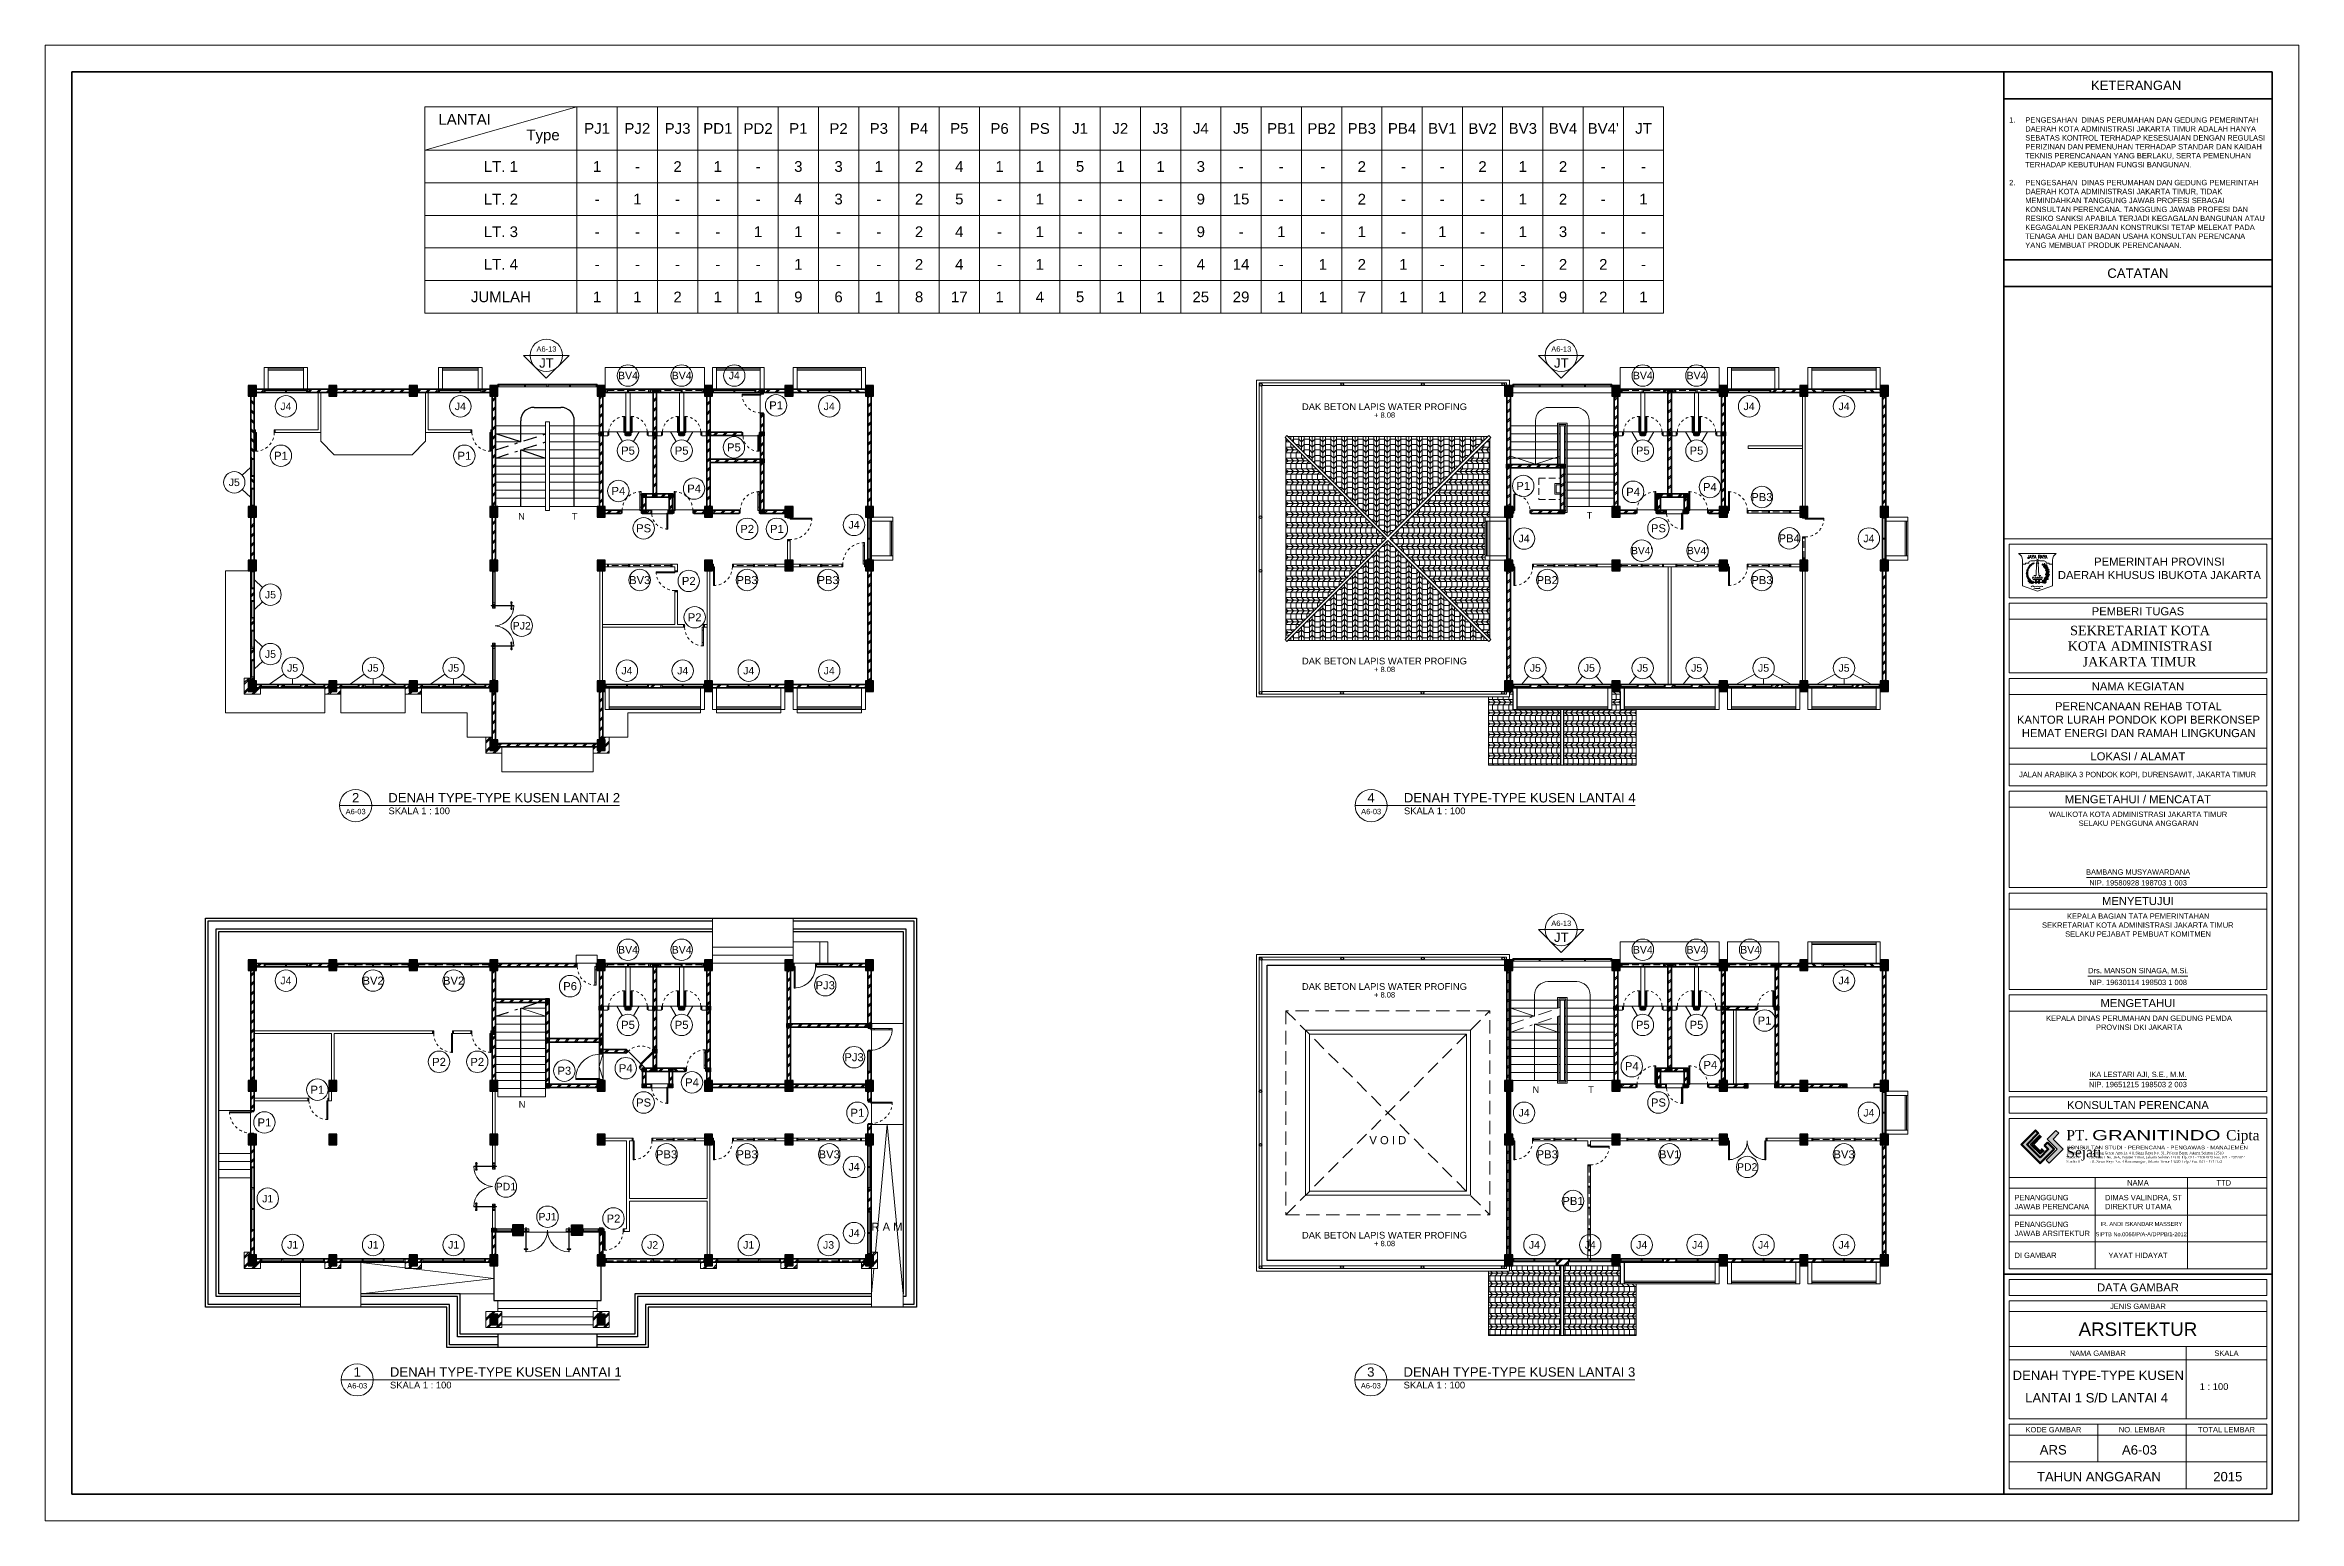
# Model space of a CAD drawing. Header units: millimetres. Extents: x -11 to 1625, y -267 to 180.
# Drawn here: x 995.2 to 1079.2, y 8 to 63 of the extents above; entities that cross this region are included whole.
import ezdxf
from ezdxf.enums import TextEntityAlignment as Align

# ---------------------------------------------------------------- set-up
doc = ezdxf.new("R2010")
doc.units = ezdxf.units.MM
doc.linetypes.add('DASHDOT', pattern=[1, 0.5, -0.25, 0, -0.25])
doc.linetypes.add('HIDDEN', pattern=[0.375, 0.25, -0.125])
for name, color, linetype, lineweight in [('ars', 11, 'Continuous', 5), ('atap', 7, 'Continuous', 20), ('dinding', 5, 'Continuous', 15), ('GRS KOP', 1, 'Continuous', 35), ('KOLOM', 1, 'Continuous', 30), ('kop', 7, 'Continuous', 20), ('kus', 63, 'Continuous', 15), ('KUSEN', 30, 'Continuous', 15), ('lan', 7, 'Continuous', 15), ('logo', 7, 'Continuous', 50), ('not', 7, 'Continuous', 20), ('PARTISI', 190, 'Continuous', 9), ('SANITAIR', 4, 'Continuous', 5), ('sol kol', 8, 'Continuous', 0), ('tem', 5, 'Continuous', 20)]:
    doc.layers.add(name, color=color, linetype=linetype, lineweight=lineweight)
doc.styles.add('BARU', font='complex.shx')
doc.styles.add('S', font='SIMPLEX', dxfattribs={"width": 1.1})
doc.styles.get("Standard").update_dxf_attribs({"font": 'ARIALUNI.TTF'})
pattern_1 = [(45, (1013.4393, 14.46013), (-0.1767767, 0.1767767), []), (45, (1013.5018, 14.46013), (-0.1767767, 0.1767767), [])]
pattern_2 = [(45, (1014.4393, 14.46013), (-0.1767767, 0.1767767), []), (45, (1014.5018, 14.46013), (-0.1767767, 0.1767767), [])]
pattern_3 = [(45, (1012.4393, 14.46013), (-0.1767767, 0.1767767), []), (45, (1012.5018, 14.46013), (-0.1767767, 0.1767767), [])]
pattern_4 = [(45, (1012.4393, 37.53536), (-0.1767767, 0.1767767), []), (45, (1012.5018, 37.53536), (-0.1767767, 0.1767767), [])]
pattern_5 = [(45, (1013.4393, 37.53536), (-0.1767767, 0.1767767), []), (45, (1013.5018, 37.53536), (-0.1767767, 0.1767767), [])]
pattern_6 = [(45, (643.21416, -115), (-0.1767767, 0.1767767), []), (45, (643.27666, -115), (-0.1767767, 0.1767767), [])]
pattern_7 = [(45, (1002.4393, 12.71013), (-0.1767767, 0.1767767), []), (45, (1002.5018, 12.71013), (-0.1767767, 0.1767767), [])]
pattern_8 = [(45, (1050.26178, 17.63513), (-0.1767767, 0.1767767), []), (45, (1050.32428, 17.63513), (-0.1767767, 0.1767767), [])]
pattern_9 = [(45, (1051.26178, 17.63513), (-0.1767767, 0.1767767), []), (45, (1051.32428, 17.63513), (-0.1767767, 0.1767767), [])]
pattern_10 = [(45, (1053.76178, 38.91036), (-0.1767767, 0.1767767), []), (45, (1053.82428, 38.91036), (-0.1767767, 0.1767767), [])]
pattern_11 = [(45, (1052.76178, 38.91036), (-0.1767767, 0.1767767), []), (45, (1052.82428, 38.91036), (-0.1767767, 0.1767767), [])]
pattern_12 = [(45, (731.21416, -51), (-0.1767767, 0.1767767), []), (45, (731.27666, -51), (-0.1767767, 0.1767767), [])]
pattern_13 = [(45, (731.21416, -29.59977), (-0.1767767, 0.1767767), []), (45, (731.27666, -29.59977), (-0.1767767, 0.1767767), [])]

msp = doc.modelspace()

# ---------------------------------------------------------------- texts
at = {"layer": 'not'}
for s, p in [('PJ1', (1015.7876829, 59.8928454)), ('PJ2', (1017.2876829, 59.8928454)), ('PJ3', (1018.7876829, 59.8928454)), ('PD1', (1020.2876829, 59.8928454)), ('PD2', (1021.7876829, 59.8928454)), ('P1', (1023.2876829, 59.8928454)), ('P2', (1024.7876829, 59.8928454)), ('P3', (1026.2876829, 59.8928454)), ('P4', (1027.7876829, 59.8928454)), ('P5', (1029.2876829, 59.8928454)), ('P6', (1030.7876829, 59.8928454)), ('PS', (1032.2876829, 59.8928454)), ('J1', (1033.7876829, 59.8928454)), ('J2', (1035.2876829, 59.8928454)), ('J3', (1036.7876829, 59.8928454)), ('J4', (1038.2876829, 59.8928454)), ('J5', (1039.7876829, 59.8928454)), ('PB1', (1041.2876829, 59.8928454)), ('PB2', (1042.7876829, 59.8928454)), ('PB3', (1044.2876829, 59.8928454)), ('PB4', (1045.7876829, 59.8928454)), ('BV1', (1047.2876829, 59.8928454)), ('BV2', (1048.7876829, 59.8928454)), ('BV3', (1050.2876829, 59.8928454)), ('BV4', (1051.7876829, 59.8928454)), ("BV4'", (1053.2876829, 59.8928454)), ('JT', (1054.7876829, 59.8928454)), ('LT. 1', (1012.2026829, 58.4753454)), ('1', (1015.7876829, 58.4753454)), ('-', (1017.2876829, 58.4753454)), ('2', (1018.7876829, 58.4753454)), ('1', (1020.2876829, 58.4753454)), ('-', (1021.7876829, 58.4753454)), ('3', (1023.2876829, 58.4753454)), ('3', (1024.7876829, 58.4753454)), ('1', (1026.2876829, 58.4753454)), ('2', (1027.7876829, 58.4753454)), ('4', (1029.2876829, 58.4753454)), ('1', (1030.7876829, 58.4753454)), ('1', (1032.2876829, 58.4753454)), ('5', (1033.7876829, 58.4753454)), ('1', (1035.2876829, 58.4753454)), ('1', (1036.7876829, 58.4753454)), ('3', (1038.2876829, 58.4753454)), ('-', (1039.7876829, 58.4753454)), ('-', (1041.2876829, 58.4753454)), ('-', (1042.8376829, 58.4753454)), ('2', (1044.2876829, 58.4753454)), ('-', (1045.8376829, 58.4753454)), ('-', (1047.2876829, 58.4753454)), ('2', (1048.7876829, 58.4753454)), ('1', (1050.2876829, 58.4753454)), ('2', (1051.7876829, 58.4753454)), ('-', (1053.2876829, 58.4753454)), ('-', (1054.7876829, 58.4753454)), ('LT. 2', (1012.2026829, 57.2603454)), ('-', (1015.7876829, 57.2603454)), ('1', (1017.2876829, 57.2603454)), ('-', (1018.7876829, 57.2603454)), ('-', (1020.2876829, 57.2603454)), ('-', (1021.7876829, 57.2603454)), ('4', (1023.2876829, 57.2603454)), ('3', (1024.7876829, 57.2603454)), ('-', (1026.2876829, 57.2603454)), ('2', (1027.7876829, 57.2603454)), ('5', (1029.2876829, 57.2603454)), ('-', (1030.7876829, 57.2603454)), ('1', (1032.2876829, 57.2603454)), ('-', (1033.7876829, 57.2603454)), ('-', (1035.2876829, 57.2603454)), ('-', (1036.7876829, 57.2603454)), ('9', (1038.2876829, 57.2603454)), ('15', (1039.7876829, 57.2603454)), ('-', (1041.2876829, 57.2603454)), ('-', (1042.8376829, 57.2603454)), ('2', (1044.2876829, 57.2603454)), ('-', (1045.8376829, 57.2603454)), ('-', (1047.2876829, 57.2603454)), ('-', (1048.7876829, 57.2603454)), ('1', (1050.2876829, 57.2603454)), ('2', (1051.7876829, 57.2603454)), ('-', (1053.2876829, 57.2603454)), ('1', (1054.7876829, 57.2603454)), ('LT. 3', (1012.2026829, 56.0453454)), ('-', (1015.7876829, 56.0453454)), ('-', (1017.2876829, 56.0453454)), ('-', (1018.7876829, 56.0453454)), ('-', (1020.2876829, 56.0453454)), ('1', (1021.7876829, 56.0453454)), ('1', (1023.2876829, 56.0453454)), ('-', (1024.7876829, 56.0453454)), ('-', (1026.2876829, 56.0453454)), ('2', (1027.7876829, 56.0453454)), ('4', (1029.2876829, 56.0453454)), ('-', (1030.7876829, 56.0453454)), ('1', (1032.2876829, 56.0453454)), ('-', (1033.7876829, 56.0453454)), ('-', (1035.2876829, 56.0453454)), ('-', (1036.7876829, 56.0453454)), ('9', (1038.2876829, 56.0453454)), ('-', (1039.7876829, 56.0453454)), ('1', (1041.2876829, 56.0453454)), ('-', (1042.8376829, 56.0453454)), ('1', (1044.2876829, 56.0453454)), ('-', (1045.8376829, 56.0453454)), ('1', (1047.2876829, 56.0453454)), ('-', (1048.7876829, 56.0453454)), ('1', (1050.2876829, 56.0453454)), ('3', (1051.7876829, 56.0453454)), ('-', (1053.2876829, 56.0453454)), ('-', (1054.7876829, 56.0453454)), ('LT. 4', (1012.2026829, 54.8303454)), ('-', (1015.7876829, 54.8303454)), ('-', (1017.2876829, 54.8303454)), ('-', (1018.7876829, 54.8303454)), ('-', (1020.2876829, 54.8303454)), ('-', (1021.7876829, 54.8303454)), ('1', (1023.2876829, 54.8303454)), ('-', (1024.7876829, 54.8303454)), ('-', (1026.2876829, 54.8303454)), ('2', (1027.7876829, 54.8303454)), ('4', (1029.2876829, 54.8303454)), ('-', (1030.7876829, 54.8303454)), ('1', (1032.2876829, 54.8303454)), ('-', (1033.7876829, 54.8303454)), ('-', (1035.2876829, 54.8303454)), ('-', (1036.7876829, 54.8303454)), ('4', (1038.2876829, 54.8303454)), ('14', (1039.7876829, 54.8303454)), ('-', (1041.2876829, 54.8303454)), ('1', (1042.8376829, 54.8303454)), ('2', (1044.2876829, 54.8303454)), ('1', (1045.8376829, 54.8303454)), ('-', (1047.2876829, 54.8303454)), ('-', (1048.7876829, 54.8303454)), ('-', (1050.2876829, 54.8303454)), ('2', (1051.7876829, 54.8303454)), ('2', (1053.2876829, 54.8303454)), ('-', (1054.7876829, 54.8303454)), ('JUMLAH', (1012.2026829, 53.6153454)), ('1', (1015.7876829, 53.6153454)), ('1', (1017.2876829, 53.6153454)), ('2', (1018.7876829, 53.6153454)), ('1', (1020.2876829, 53.6153454)), ('1', (1021.7876829, 53.6153454)), ('9', (1023.2876829, 53.6153454)), ('6', (1024.7876829, 53.6153454)), ('1', (1026.2876829, 53.6153454)), ('8', (1027.7876829, 53.6153454)), ('17', (1029.2876829, 53.6153454)), ('1', (1030.7876829, 53.6153454)), ('4', (1032.2876829, 53.6153454)), ('5', (1033.7876829, 53.6153454)), ('1', (1035.2876829, 53.6153454)), ('1', (1036.7876829, 53.6153454)), ('25', (1038.2876829, 53.6153454)), ('29', (1039.7876829, 53.6153454)), ('1', (1041.2876829, 53.6153454)), ('1', (1042.8376829, 53.6153454)), ('7', (1044.2876829, 53.6153454)), ('1', (1045.8376829, 53.6153454)), ('1', (1047.2876829, 53.6153454)), ('2', (1048.7876829, 53.6153454)), ('3', (1050.2876829, 53.6153454)), ('9', (1051.7876829, 53.6153454)), ('2', (1053.2876829, 53.6153454)), ('1', (1054.7876829, 53.6153454))]:
    msp.add_text(s, height=0.4, dxfattribs=at).set_placement(p, align=Align.MIDDLE)
at = {"layer": 'not', "char_height": 0.4, "attachment_point": 1}
for s, insert in [('LANTAI', (1009.8718665, 60.4309921)), ('Type', (1013.1516714, 59.850558))]:
    msp.add_mtext(s, dxfattribs=dict(at, insert=insert))
at = {"layer": 'not', "char_height": 0.25, "attachment_point": 1}
for s, width, insert in [('\\pi0.026688;N', 0.25, (1012.8170747, 45.5617951)), ('\\pi0.026006;T', 0.25, (1014.8170747, 45.5617951)), ('\\pi0.028836;T', 0.255660113, (1052.6390317, 45.6017951)), ('\\pi0.045177;N', 0.286976707, (1012.8186998, 23.645168)), ('\\pi0.028606;N', 0.253834895, (1050.6196402, 24.201563)), ('\\pi0.027924;T', 0.253834895, (1052.6946402, 24.201563))]:
    msp.add_mtext_dynamic_manual_height_columns(s, width=width, gutter_width=12.5, heights=[0], dxfattribs=dict(at, insert=insert))

# ---------------------------------------------------------------- blocks, each defined once
blk = doc.blocks.new('logo granitindo baru')
at = {"layer": 'logo'}
for points in [[(1.03, 1.463), (0.916, 1.574), (0.366, 1.024), (1.1, 0.289), (1.652, 0.843), (1.392, 1.098), (1.281, 0.987), (1.423, 0.84), (1.102, 0.519), (0.594, 1.025)], [(1.721, 1.576), (1.381, 1.236), (1.771, 0.842), (1.341, 0.407), (1.454, 0.294), (2.001, 0.844), (1.609, 1.237), (1.835, 1.464)]]:
    blk.add_hatch(color=8, dxfattribs=at).paths.add_polyline_path(points)
blk.add_lwpolyline([(1.03, 1.463), (0.916, 1.574), (0.366, 1.024), (1.1, 0.289), (1.652, 0.843), (1.392, 1.098), (1.281, 0.987), (1.423, 0.84), (1.102, 0.519), (0.594, 1.025), (1.03, 1.463), (0.916, 1.574)], dxfattribs=at)
at = {"layer": 'logo', "lineweight": 13}
for points in [[(1.089, 1.403), (0.713, 1.026), (1.101, 0.638), (1.258, 0.794)], [(1.112, 1.38), (0.759, 1.026), (1.101, 0.683), (1.235, 0.817)], [(1.134, 1.357), (0.803, 1.026), (1.101, 0.728), (1.213, 0.839)], [(1.157, 1.334), (0.85, 1.026), (1.101, 0.775), (1.189, 0.863)]]:
    blk.add_lwpolyline(points, dxfattribs=at)
at = {"layer": 'logo', "lineweight": 0}
blk.add_lwpolyline([(1.721, 1.576), (1.381, 1.236), (1.771, 0.842), (1.341, 0.407), (1.454, 0.294), (2.001, 0.844), (1.609, 1.237), (1.835, 1.464), (1.721, 1.576)], dxfattribs=at)
at = {"layer": 'logo', "insert": (2.134, 0.975), "char_height": 0.1, "attachment_point": 1}
blk.add_mtext_dynamic_manual_height_columns('{\\f@Arial Unicode MS|b0|i0|c0|p34;\\H1.4x;\\W1.2;KONSULTAN STUDI - PERENCANA - PENGAWAS - MANAJEMEN\\fTimes New Roman|b0|i0|c0|p18;\\P\\pt0.9;\\H0.71429x;\\W1;Domisili ^I: Gedung Graha Arsa Lt. 4 Jl.Siaga Raya No. 31, Pejaten Barat, Jakarta Selatan 12510\\PStudio I ^I: Jl. Batu I No. 36A, Pejaten Timur, Jakarta Selatan 12510 Tlp. 021 - 71082879 Fax. 021 - 7972072\\PStudio II          : Jl. Sawo Raya No. 4 Rawamangun, Jakarta Timur 13220 Telp / Fax. 021 - 4717152}', width=9.56937, gutter_width=0, heights=[1.67], dxfattribs=at)
at = {"layer": 'logo', "insert": (2.134, 1.589), "char_height": 0.4, "width": 7.66452, "attachment_point": 1}
blk.add_mtext('{\\fTimes New Roman|b0|i0|c0|p18;PT. \\fCityBlueprint|b0|i0|c2|p2;\\W1.5;GRANITINDO \\fTimes New Roman|b0|i0|c0|p18;\\W1;Cipta Sejati}', dxfattribs=at)
blk = doc.blocks.new('kop')
at = {"layer": 'ars'}
for p, q in [((74.521, 35.599), (74.496, 35.614)), ((74.534, 35.595), (74.538, 35.581)), ((74.578, 35.526), (74.553, 35.541)), ((74.578, 35.526), (74.581, 35.555)), ((74.6, 35.468), (74.612, 35.457)), ((74.614, 35.467), (74.614, 35.452)), ((74.634, 35.366), (74.615, 35.388)), ((74.631, 35.289), (74.635, 35.273)), ((74.634, 35.366), (74.643, 35.394)), ((74.642, 35.304), (74.637, 35.29)), ((74.472, 34.989), (74.502, 34.992)), ((74.537, 35.048), (74.537, 35.078)), ((74.552, 35.066), (74.578, 35.081)), ((74.621, 35.202), (74.607, 35.228)), ((74.621, 35.202), (74.64, 35.225))]:
    blk.add_line(p, q, dxfattribs=at)
for centre, radius, start, end in [((73.816, 35.253), 0.061, 2.2926, 66.75394), ((73.901, 35.312), 0.061, 182.2926, 246.75394), ((73.906, 35.362), 0.061, 172.39949, 236.86083), ((73.812, 35.319), 0.061, 352.39949, 56.86083), ((73.916, 35.414), 0.061, 164.61904, 229.08037), ((73.817, 35.384), 0.061, 344.61904, 49.08037), ((73.933, 35.316), 0.061, 120.67989, 185.14122), ((74.278, 35.315), 0.405, 114.0856, 237.63251), ((73.842, 35.364), 0.061, 300.67989, 5.14122), ((73.923, 35.456), 0.0488, 158.86486, 223.3262), ((73.936, 35.271), 0.061, 130.573, 195.03434), ((73.852, 35.424), 0.061, 292.89943, 357.36077), ((73.937, 35.365), 0.061, 112.89943, 177.36077), ((73.842, 35.44), 0.0488, 338.86486, 43.3262), ((73.837, 35.302), 0.061, 310.573, 15.03434), ((73.873, 35.469), 0.0488, 287.14526, 351.60659), ((73.935, 35.415), 0.0488, 107.14526, 171.60659), ((73.942, 35.493), 0.0488, 150.29963, 214.76097), ((73.859, 35.489), 0.0488, 330.29963, 34.76097), ((73.948, 35.451), 0.0488, 98.58003, 163.04136), ((73.894, 35.513), 0.0488, 278.58003, 343.04136), ((73.961, 35.528), 0.0488, 145.79893, 210.26027), ((73.879, 35.531), 0.0488, 325.79893, 30.26027), ((73.916, 35.552), 0.0488, 274.07933, 338.54067), ((73.965, 35.485), 0.0488, 94.07933, 158.54067), ((73.985, 35.56), 0.0488, 139.36791, 203.82924), ((73.904, 35.572), 0.0488, 319.36791, 23.82924), ((73.984, 35.517), 0.0488, 87.6483, 152.10964), ((73.943, 35.589), 0.0488, 267.6483, 332.10964), ((74.012, 35.589), 0.0488, 133.84164, 198.30297), ((73.932, 35.609), 0.0488, 313.84164, 18.30297), ((74.007, 35.547), 0.0488, 82.12203, 146.58337), ((73.973, 35.622), 0.0488, 262.12203, 326.58337), ((74.036, 35.612), 0.0439, 126.62395, 191.08528), ((73.967, 35.639), 0.0439, 306.62395, 11.08528), ((74.026, 35.575), 0.0439, 74.90434, 139.36568), ((74.005, 35.646), 0.0439, 254.90434, 319.36568), ((74, 35.656), 0.0352, 303.96096, 8.42229), ((74.054, 35.632), 0.0352, 123.96096, 188.42229), ((74.045, 35.603), 0.0352, 72.24135, 136.70269), ((74.03, 35.66), 0.0352, 252.24135, 316.70269), ((74.027, 35.676), 0.0352, 297.74061, 2.20194), ((74.078, 35.647), 0.0352, 117.74061, 182.20194), ((74.066, 35.619), 0.0352, 66.021, 130.48234), ((74.057, 35.677), 0.0352, 246.021, 310.48234), ((74.097, 35.661), 0.0281, 113.40069, 177.86202), ((74.058, 35.688), 0.0281, 293.40069, 357.86202), ((74.086, 35.64), 0.0281, 61.68108, 126.14242), ((74.082, 35.687), 0.0281, 241.68108, 306.14242), ((74.082, 35.701), 0.0281, 293.40069, 357.86202), ((74.121, 35.674), 0.0281, 113.40069, 177.86202), ((74.11, 35.653), 0.0281, 61.68108, 126.14242), ((74.106, 35.7), 0.0281, 241.68108, 306.14242), ((74.117, 35.713), 0.0281, 260.93685, 325.39819), ((74.136, 35.669), 0.0281, 80.93685, 145.39819), ((74.232, 35.315), 0.405, 302.36749, 44.48513), ((74.485, 35.674), 0.0613, 235.51536, 280.6207), ((74.445, 35.613), 0.0507, 1.42482, 71.62404), ((74.541, 35.601), 0.0613, 235.51536, 280.6207), ((74.589, 35.652), 0.0795, 151.18188, 225.99565), ((74.502, 35.54), 0.0507, 1.42482, 71.62404), ((74.526, 35.44), 0.0795, 20.9123, 95.72607), ((74.592, 35.547), 0.0795, 200.9123, 275.72607), ((74.464, 35.633), 0.0795, 331.18188, 45.99565), ((74.611, 35.596), 0.0507, 162.59462, 232.79384), ((74.623, 35.449), 0.0613, 217.22881, 262.33415), ((74.538, 35.6), 0.0613, 313.59796, 358.7033), ((74.663, 35.361), 0.0795, 171.16409, 245.97786), ((74.552, 35.301), 0.0795, 351.16409, 65.97786), ((74.566, 35.403), 0.0507, 343.13827, 53.33749), ((74.562, 35.252), 0.0507, 331.52956, 41.72878), ((74.684, 35.504), 0.0795, 133.19986, 208.01363), ((74.559, 35.525), 0.0795, 313.19986, 28.01363), ((74.682, 35.427), 0.0507, 150.06789, 220.26711), ((74.688, 35.241), 0.0507, 128.27812, 198.47734), ((74.721, 35.315), 0.0795, 113.30268, 188.11645), ((74.611, 35.377), 0.0795, 293.30268, 8.11645), ((74.611, 35.447), 0.0613, 301.07123, 346.17657), ((73.829, 35.191), 0.061, 12.66278, 77.12411), ((73.902, 35.264), 0.061, 192.66278, 257.12411), ((73.907, 35.225), 0.061, 200.21515, 264.67648), ((73.844, 35.143), 0.061, 20.21515, 84.67648), ((73.921, 35.183), 0.061, 206.16011, 270.62144), ((73.867, 35.095), 0.061, 26.16011, 90.62144), ((73.943, 35.23), 0.061, 140.94317, 205.40451), ((73.841, 35.243), 0.061, 320.94317, 25.40451), ((73.941, 35.145), 0.061, 208.50798, 272.96932), ((73.891, 35.055), 0.061, 28.50798, 92.96932), ((73.957, 35.19), 0.061, 140.94317, 205.40451), ((73.854, 35.203), 0.061, 320.94317, 25.40451), ((73.921, 35.015), 0.061, 40.03108, 104.49242), ((73.953, 35.113), 0.061, 220.03108, 284.49242), ((73.974, 35.153), 0.061, 146.90284, 211.36418), ((73.871, 35.155), 0.061, 326.90284, 31.36418), ((73.956, 34.978), 0.061, 49.20062, 113.66196), ((73.971, 35.08), 0.061, 229.20062, 293.66196), ((73.997, 35.115), 0.061, 146.69526, 211.1566), ((73.893, 35.117), 0.061, 326.69526, 31.1566), ((74.021, 35.084), 0.061, 144.86352, 209.32486), ((73.918, 35.089), 0.061, 324.86352, 29.32486), ((73.99, 34.949), 0.061, 44.42228, 108.88361), ((74.014, 35.049), 0.061, 224.42228, 288.88361), ((74.049, 35.054), 0.061, 144.49027, 208.9516), ((73.946, 35.059), 0.061, 324.49027, 28.9516), ((74.08, 35.031), 0.061, 156.18026, 220.64159), ((73.978, 35.016), 0.061, 336.18026, 40.64159), ((74.567, 35.052), 0.0795, 137.1076, 211.92137), ((74.441, 35.064), 0.0795, 317.1076, 31.92137), ((74.547, 34.969), 0.0507, 83.44322, 153.64244), ((74.537, 35.042), 0.0613, 234.44656, 279.55191), ((74.569, 34.993), 0.0612, 69.89618, 144.70994), ((74.541, 35.085), 0.0612, 249.89618, 324.70994), ((74.582, 35.119), 0.0613, 176.98724, 222.09259), ((74.509, 35.12), 0.0507, 302.89671, 13.09593), ((74.644, 35.186), 0.0795, 153.08913, 227.9029), ((74.627, 35.286), 0.0613, 205.62009, 250.72544), ((74.52, 35.163), 0.0795, 333.08913, 47.9029), ((74.629, 35.078), 0.0507, 106.58179, 176.78101), ((74.591, 35.141), 0.0613, 257.58513, 302.69047), ((74.602, 35.228), 0.0795, 271.02002, 345.83379), ((74.68, 35.129), 0.0795, 91.02002, 165.83379), ((74.63, 35.285), 0.0613, 279.28146, 324.3868)]:
    blk.add_arc(centre, radius, start, end, dxfattribs=at)
at = {"layer": 'ars', "color": 11}
for centre, radius, start, end in [((74.491, 34.995), 0.0613, 158.86957, 203.97492), ((74.422, 35.02), 0.0507, 284.77904, 354.97826), ((74.44, 34.986), 0.016, 270, 302.36749)]:
    blk.add_arc(centre, radius, start, end, dxfattribs=at)
at = {"layer": 'ars'}
for points, start_tangent, end_tangent in [([(74.461, 35.651), (74.466, 35.634), (74.45, 35.624), (74.429, 35.623), (74.426, 35.64), (74.439, 35.661), (74.444, 35.672), (74.461, 35.663), (74.461, 35.651)], (0.714442, -0.699695), (0.714442, -0.699695)), ([(74.518, 35.578), (74.523, 35.561), (74.507, 35.551), (74.486, 35.55), (74.483, 35.567), (74.496, 35.588), (74.501, 35.599), (74.518, 35.589), (74.518, 35.578)], (0.714442, -0.699695), (0.714442, -0.699695)), ([(74.594, 35.435), (74.593, 35.416), (74.574, 35.412), (74.555, 35.418), (74.556, 35.435), (74.576, 35.451), (74.584, 35.459), (74.597, 35.445), (74.594, 35.435)], (0.458819, -0.88853), (0.458819, -0.88853)), ([(74.596, 35.277), (74.591, 35.26), (74.572, 35.259), (74.554, 35.269), (74.559, 35.285), (74.581, 35.297), (74.591, 35.303), (74.601, 35.287), (74.596, 35.277)], (0.270637, -0.962681), (0.270637, -0.962681)), ([(74.571, 35.605), (74.582, 35.591), (74.6, 35.598), (74.612, 35.615), (74.601, 35.627), (74.576, 35.629), (74.564, 35.631), (74.562, 35.612), (74.571, 35.605)], (0.149901, -0.988701), (0.149901, -0.988701)), ([(74.644, 35.445), (74.652, 35.429), (74.671, 35.432), (74.687, 35.445), (74.678, 35.46), (74.654, 35.467), (74.643, 35.472), (74.637, 35.453), (74.644, 35.445)], (-0.068112, -0.997678), (-0.068112, -0.997678)), ([(74.66, 35.272), (74.661, 35.253), (74.68, 35.25), (74.699, 35.256), (74.697, 35.273), (74.677, 35.288), (74.669, 35.297), (74.656, 35.282), (74.66, 35.272)], (-0.433585, -0.901113), (-0.433585, -0.901113)), ([(74.463, 35.013), (74.447, 35.004), (74.433, 35.018), (74.428, 35.037), (74.443, 35.045), (74.467, 35.037), (74.479, 35.034), (74.474, 35.016), (74.463, 35.013)], (-0.515761, -0.856733), (-0.515761, -0.856733)), ([(74.551, 35.127), (74.539, 35.113), (74.521, 35.122), (74.51, 35.139), (74.522, 35.151), (74.547, 35.151), (74.559, 35.152), (74.56, 35.133), (74.551, 35.127)], (-0.223771, -0.974642), (-0.223771, -0.974642)), ([(74.549, 35.011), (74.537, 34.997), (74.548, 34.981), (74.566, 34.972), (74.576, 34.985), (74.573, 35.01), (74.573, 35.022), (74.554, 35.021), (74.549, 35.011)], (-0.942817, -0.33331), (-0.942817, -0.33331)), ([(74.614, 35.117), (74.608, 35.1), (74.624, 35.089), (74.645, 35.088), (74.649, 35.104), (74.636, 35.126), (74.631, 35.137), (74.614, 35.128), (74.614, 35.117)], (-0.735998, -0.676983), (-0.735998, -0.676983))]:
    blk.add_spline(points, degree=3, dxfattribs=dict(at, start_tangent=start_tangent, end_tangent=end_tangent))
for points in [[(74.445, 34.97), (74.47, 34.975), (74.522, 34.973), (74.56, 34.955)], [(74.445, 34.97), (74.468, 34.959), (74.518, 34.947), (74.56, 34.955)]]:
    blk.add_spline(points, degree=3, dxfattribs=at)
at = {"layer": 'GRS KOP'}
for p, q in [((73, 1), (73, 54)), ((83, 1), (83, 54)), ((73, 53), (83, 53)), ((73, 47), (83, 47)), ((73, 46), (83, 46)), ((73, 9.2), (83, 9.2))]:
    blk.add_line(p, q, dxfattribs=at)
blk.add_lwpolyline([(1, 54), (83, 54), (83, 1), (1, 1)], close=True, dxfattribs=at)
at = {"layer": 'kop', "color": 7}
for p, q in [((84, 55), (0, 55)), ((0, 55), (0, 0)), ((84, 55), (84, 0)), ((84, 55), (84, 0)), ((74.205, 35.69), (74.305, 35.69)), ((74.225, 35.67), (74.205, 35.23)), ((74.235, 35.698), (74.275, 35.698)), ((74.285, 35.67), (74.305, 35.23)), ((74.075, 35.17), (74.124, 35.17)), ((74.075, 35.17), (74.095, 35.09)), ((74.095, 35.09), (74.415, 35.09)), ((74.124, 35.23), (74.124, 35.228)), ((74.124, 35.23), (74.205, 35.23)), ((74.124, 35.228), (74.129, 35.228)), ((74.124, 35.17), (74.134, 35.13)), ((74.134, 35.13), (74.376, 35.13)), ((74.195, 35.15), (74.235, 35.15)), ((74.275, 35.15), (74.315, 35.15)), ((74.305, 35.23), (74.386, 35.23)), ((74.376, 35.13), (74.386, 35.17)), ((74.381, 35.228), (74.386, 35.228)), ((74.386, 35.23), (74.386, 35.228)), ((74.386, 35.17), (74.435, 35.17)), ((74.415, 35.09), (74.435, 35.17)), ((0, 0), (84, 0))]:
    blk.add_line(p, q, dxfattribs=at)
at = {"layer": 'kop'}
for p, q in [((83, 36.6), (73, 36.6)), ((73.2, 34.4), (73.2, 36.4)), ((82.8, 36.4), (73.2, 36.4)), ((82.8, 34.4), (82.8, 36.4)), ((82.8, 34.4), (73.2, 34.4)), ((73.2, 31.6), (73.2, 34.2)), ((82.8, 34.2), (73.2, 34.2)), ((82.8, 31.6), (82.8, 34.2)), ((82.8, 33.6), (73.2, 33.6)), ((82.8, 31.6), (73.2, 31.6)), ((73.2, 27.4), (73.2, 31.4)), ((82.8, 31.4), (73.2, 31.4)), ((82.8, 27.4), (82.8, 31.4)), ((82.8, 30.8), (73.2, 30.8)), ((82.8, 28.8), (73.2, 28.8)), ((82.8, 28.2), (73.2, 28.2)), ((82.8, 27.4), (73.2, 27.4)), ((73.2, 23.6), (73.2, 27.2)), ((82.8, 27.2), (73.2, 27.2)), ((82.8, 23.6), (82.8, 27.2)), ((82.8, 26.6), (73.2, 26.6)), ((82.8, 23.6), (73.2, 23.6)), ((76.089, 23.976), (79.928, 23.976)), ((73.2, 19.8), (73.2, 23.4)), ((82.8, 23.4), (73.2, 23.4)), ((82.8, 22.8), (73.2, 22.8)), ((82.8, 19.8), (82.8, 23.4)), ((76.127, 20.296), (79.863, 20.296)), ((82.8, 19.8), (73.2, 19.8)), ((73.2, 16), (73.2, 19.6)), ((82.8, 19.6), (73.2, 19.6)), ((82.8, 16), (82.8, 19.6)), ((82.8, 19), (73.2, 19)), ((82.8, 16), (73.2, 16)), ((73.2, 9.4), (73.2, 15)), ((82.8, 15), (73.2, 15)), ((82.8, 9.4), (82.8, 15)), ((82.8, 12.8), (73.2, 12.8)), ((76.4, 9.4), (76.4, 12.8)), ((79.842, 9.4), (79.842, 12.8)), ((82.8, 12.4), (73.2, 12.4)), ((73.2, 12.4), (73.2, 11.4)), ((82.8, 11.4), (73.2, 11.4)), ((82.8, 10.4), (73.2, 10.4)), ((82.8, 9.4), (73.2, 9.4)), ((73.2, 7.8), (82.8, 7.8)), ((73.2, 6.5), (82.8, 6.5)), ((73.2, 6), (82.8, 6)), ((79.8, 3.8), (79.8, 6.5)), ((76.5, 2.2), (76.5, 3.6)), ((79.8, 1.2), (79.8, 3.6)), ((73.2, 3.2), (82.8, 3.2)), ((73.2, 2.2), (82.8, 2.2))]:
    blk.add_line(p, q, dxfattribs=at)
at = {"layer": 'kop', "color": 5}
for p, q in [((74.955, 36.05), (73.555, 36.05)), ((73.695, 35.81), (73.695, 34.85)), ((73.695, 35.65), (73.815, 35.65)), ((73.815, 35.69), (73.815, 35.65)), ((73.815, 35.69), (73.935, 35.69)), ((73.935, 35.73), (73.935, 35.69)), ((74.575, 35.73), (74.575, 35.69)), ((74.695, 35.69), (74.575, 35.69)), ((74.695, 35.69), (74.695, 35.65)), ((74.815, 35.65), (74.695, 35.65)), ((74.815, 35.81), (74.815, 34.85)), ((73.695, 34.85), (74.255, 34.65)), ((74.225, 34.95), (74.171, 35.022)), ((74.255, 34.986), (74.203, 35.046)), ((74.225, 34.95), (74.21, 34.93)), ((74.255, 34.986), (74.307, 35.046)), ((74.255, 34.65), (74.815, 34.85)), ((74.285, 34.95), (74.339, 35.022)), ((74.285, 34.95), (74.3, 34.93))]:
    blk.add_line(p, q, dxfattribs=at)
at = {"layer": 'kop', "color": 7}
for points in [[(74.235, 35.698), (74.233, 35.701), (74.231, 35.704), (74.229, 35.707), (74.228, 35.71), (74.227, 35.713), (74.227, 35.715), (74.226, 35.718), (74.226, 35.72), (74.226, 35.723), (74.226, 35.725), (74.226, 35.728), (74.226, 35.731), (74.226, 35.733), (74.227, 35.736), (74.228, 35.738), (74.229, 35.741), (74.23, 35.743), (74.232, 35.746), (74.234, 35.749), (74.236, 35.753), (74.24, 35.758), (74.244, 35.763), (74.249, 35.77), (74.255, 35.778)], [(74.275, 35.698), (74.277, 35.701), (74.279, 35.704), (74.281, 35.707), (74.282, 35.71), (74.283, 35.713), (74.283, 35.715), (74.284, 35.718), (74.284, 35.72), (74.284, 35.723), (74.284, 35.725), (74.284, 35.728), (74.284, 35.731), (74.284, 35.733), (74.283, 35.736), (74.282, 35.738), (74.281, 35.741), (74.28, 35.743), (74.278, 35.746), (74.276, 35.749), (74.274, 35.753), (74.27, 35.758), (74.266, 35.763), (74.261, 35.77), (74.255, 35.778)]]:
    blk.add_lwpolyline(points, dxfattribs=at)
at = {"layer": 'kop', "color": 1}
blk.add_lwpolyline([(74.07, 34.97), (74.44, 34.97)], close=True, dxfattribs=at)
at = {"layer": 'kop', "color": 5}
for points in [[(74.21, 34.97), (74.18, 34.93)], [(74.3, 34.97), (74.33, 34.93)]]:
    blk.add_lwpolyline(points, dxfattribs=at)
at = {"layer": 'kop'}
blk.add_lwpolyline([(76.189, 16.449), (79.826, 16.449)], dxfattribs=at)
for points in [[(73.2, 15.2), (82.8, 15.2), (82.8, 15.8), (73.2, 15.8)], [(73.2, 8.4), (82.8, 8.4), (82.8, 9), (73.2, 9)], [(73.2, 3.8), (82.8, 3.8), (82.8, 8.2), (73.2, 8.2)], [(73.2, 1.2), (82.8, 1.2), (82.8, 3.6), (73.2, 3.6)]]:
    blk.add_lwpolyline(points, close=True, dxfattribs=at)
at = {"layer": 'kop', "color": 5}
for centre, radius, start, end in [((73.419, 35.81), 0.276, 0, 60.51287), ((73.975, 35.73), 0.04, 90, 180), ((74.535, 35.73), 0.04, 0, 90), ((75.091, 35.81), 0.276, 119.48713, 180), ((74.187, 35.034), 0.02, 36.8699, 216.8699), ((74.323, 35.034), 0.02, 323.1301, 143.1301)]:
    blk.add_arc(centre, radius, start, end, dxfattribs=at)
at = {"layer": 'kop', "color": 7}
for centre, radius, start, end in [((74.198, 35.663), 0.0283, 15, 75), ((74.312, 35.663), 0.0283, 105, 165), ((74.079, 35.119), 0.12, 15, 65.38943), ((74.255, 35.15), 0.02, 0, 180), ((74.431, 35.119), 0.12, 114.61057, 165)]:
    blk.add_arc(centre, radius, start, end, dxfattribs=at)
at = {"layer": 'kop', "color": 1}
blk.add_arc((74.07, 34.986), 0.016, 237.63251, 270, dxfattribs=at)
at = {"layer": 'kop', "color": 5}
for points in [[(74.255, 35.83), (74.232, 35.807), (74.2, 35.793), (74.12, 35.782), (74.046, 35.777), (73.975, 35.77)], [(74.255, 35.83), (74.278, 35.807), (74.31, 35.793), (74.39, 35.782), (74.464, 35.777), (74.535, 35.77)], [(74.023, 34.99), (74.006, 34.984), (73.974, 34.992), (73.925, 35.01), (73.891, 35.041)], [(74.038, 34.971), (74.016, 34.967), (73.997, 34.959), (73.964, 34.956), (73.932, 34.964)], [(74.082, 34.965), (74.066, 34.956), (74.034, 34.952), (74.006, 34.952), (73.992, 34.948)], [(74.015, 34.807), (74.089, 34.844), (74.162, 34.807), (74.249, 34.833), (74.326, 34.809), (74.4, 34.83), (74.45, 34.817)], [(74.125, 34.97), (74.104, 34.959), (74.093, 34.947), (74.051, 34.932), (74.033, 34.937)], [(74.113, 34.984), (74.085, 34.986), (74.071, 34.993), (74.051, 34.993)], [(74.125, 34.97), (74.112, 34.996), (74.085, 35.02), (74.081, 35.031)], [(74.12, 34.747), (74.16, 34.759), (74.204, 34.744), (74.255, 34.753), (74.3, 34.744), (74.332, 34.758), (74.357, 34.749)]]:
    blk.add_spline(points, degree=3, dxfattribs=at)
at = {"xscale": 0.9500000000000455, "yscale": 0.9500000000000455, "zscale": 0.9500000000000455}
blk.add_blockref('logo granitindo baru', (73.307, 13.056), dxfattribs=at)
at = {"layer": 'kop'}
for s, height, p in [('KETERANGAN ', 0.35, (78, 53.5)), ('CATATAN', 0.35, (78, 46.5)), ('DAERAH KHUSUS IBUKOTA JAKARTA', 0.29998, (78.8, 35.25)), ('PEMERINTAH PROVINSI', 0.29998, (78.8, 35.75)), ('PEMBERI TUGAS', 0.3, (78, 33.9)), ('NAMA KEGIATAN', 0.3, (78, 31.1)), ('LOKASI / ALAMAT', 0.3, (78, 28.5)), ('JALAN ARABIKA 3 PONDOK KOPI, DURENSAWIT, JAKARTA TIMUR', 0.2, (77.986, 27.8)), ('MENGETAHUI / MENCATAT', 0.3, (78, 26.9)), ('BAMBANG MUSYAWARDANA', 0.19926, (78.007, 24.183)), ('NIP. 19580928 198703 1 003', 0.19926, (78.007, 23.78)), ('MENYETUJUI', 0.3, (78, 23.1)), ('Drs. MANSON SINAGA, M.Si.', 0.19926, (78.009, 20.496)), ('NIP. 19630114 198503 1 008', 0.19926, (78.009, 20.071)), ('MENGETAHUI', 0.3, (78, 19.3)), ('NIP. 19651215 198503 2 003', 0.2, (77.999, 16.264)), ('IKA LESTARI AJI, S.E., M.M.', 0.2, (77.999, 16.625)), ('KONSULTAN PERENCANA', 0.3, (78, 15.5)), ('NAMA', 0.2, (78, 12.6)), ('TTD', 0.2, (81.2, 12.6)), ('DATA GAMBAR', 0.3, (78, 8.7)), ('JENIS GAMBAR', 0.2, (78, 8)), ('ARSITEKTUR', 0.5, (78, 7.146)), ('NAMA GAMBAR', 0.2, (76.5, 6.25)), ('SKALA', 0.2, (81.3, 6.25)), ('KODE GAMBAR', 0.2, (74.85, 3.4)), ('NO. LEMBAR', 0.2, (78.15, 3.4)), ('TOTAL LEMBAR', 0.2, (81.3, 3.4)), ('ARS', 0.35, (74.844, 2.65)), ('TAHUN ANGGARAN', 0.35, (76.545, 1.65)), ('2015', 0.35, (81.349, 1.65))]:
    blk.add_text(s, height=height, dxfattribs=at).set_placement(p, align=Align.MIDDLE)
at = {"layer": 'kop', "color": 5, "style": 'BARU', "width": 0.9}
blk.add_text('JAYA RAYA', height=0.12, dxfattribs=at).set_placement((74.255, 35.93), align=Align.MIDDLE)
at = {"layer": 'kop'}
blk.add_text('SIPTB No.0066/P/A-A/DPPB/1-2012', height=0.15, dxfattribs=at).set_placement((78.122, 10.609), align=Align.CENTER)
for s, insert, char_height, width, attachment_point in [('\\pi-0.6,l0.6,t0.6;1.^IPENGESAHAN  DINAS PERUMAHAN DAN GEDUNG PEMERINTAH DAERAH KOTA ADMINISTRASI JAKARTA TIMUR ADALAH HANYA SEBATAS KONTROL TERHADAP KESESUAIAN DENGAN REGULASI PERIZINAN DAN PEMENUHAN TERHADAP STANDAR DAN KAIDAH TEKNIS PERENCANAAN YANG BERLAKU, SERTA PEMENUHAN TERHADAP KEBUTUHAN FUNGSI BANGUNAN.\\P\\P2.^IPENGESAHAN  DINAS PERUMAHAN DAN GEDUNG PEMERINTAH DAERAH KOTA ADMINISTRASI JAKARTA TIMUR, TIDAK MEMINDAHKAN TANGGUNG JAWAB PROFESI SEBAGAI KONSULTAN PERENCANA. TANGGUNG JAWAB PROFESI DAN RESIKO SANKSI APABILA TERJADI KEGAGALAN BANGUNAN ATAU KEGAGALAN PEKERJAAN KONSTRUKSI TETAP MELEKAT PADA TENAGA AHLI DAN BADAN USAHA KONSULTAN PERENCANA YANG MEMBUAT PRODUK PERENCANAAN.', (73.2, 49.875), 0.2, 9.6, 4), ('PENANGGUNG\\PJAWAB PERENCANA', (73.4, 12.15), 0.2, 8.33062, 1), ('DIMAS VALINDRA, ST\\PDIREKTUR UTAMA', (76.77, 12.15), 0.2, 8.16499, 1), ('PENANGGUNG\\PJAWAB ARSITEKTUR', (73.4, 11.15), 0.2, 8.79211, 1), ('IR. ANDI ISKANDAR MASSERY', (76.609, 11.143), 0.15, 4.04264, 1), ('DI GAMBAR', (73.4, 10), 0.2, 7.59768, 1)]:
    blk.add_mtext(s, dxfattribs=dict(at, insert=insert, char_height=char_height, width=width, attachment_point=attachment_point))
at = {"layer": 'kop', "attachment_point": 1, "style": 'BARU'}
for s, width, insert, char_height in [('\\pi1.4375;{\\fRomantic|b0|i0|c2|p2;SEKRETARIAT KOTA\\P\\pi1.3461;KOTA ADMINISTRASI\\P\\pi1.9027;JAKARTA TIMUR}', 7.94943, (74.033, 33.359), 0.35), ('\\pi0.65609;{\\fArial|b0|i0|c0|p34;WALIKOTA KOTA ADMINISTRASI JAKARTA TIMUR\\P\\pi1.7645;SELAKU PENGGUNA ANGGARAN}', 7.94943, (74.027, 26.434), 0.2), ('\\pi1.5072;{\\fArial|b0|i0|c0|p34;KEPALA BAGIAN TATA PEMERINTAHAN\\P\\pi0.57794;SEKRETARIAT KOTA ADMINISTRASI JAKARTA TIMUR\\P\\pi1.4412;SELAKU PEJABAT PEMBUAT KOMITMEN}', 8.28085, (73.847, 22.638), 0.2), ('\\pi1.1521;{\\fArial|b0|i0|c0|p34;KEPALA DINAS PERUMAHAN DAN GEDUNG PEMDA\\P\\pi3.0079;PROVINSI DKI JAKARTA}', 9.20836, (73.427, 18.833), 0.2)]:
    blk.add_mtext_dynamic_manual_height_columns(s, width=width, gutter_width=1.5, heights=[0], dxfattribs=dict(at, insert=insert, char_height=char_height))
at = {"layer": 'kop', "insert": (73.464, 30.51), "char_height": 0.3, "attachment_point": 1}
blk.add_mtext_dynamic_manual_height_columns('\\pi1.446;PERENCANAAN REHAB TOTAL \\P\\pi0.026798;KANTOR LURAH PONDOK KOPI BERKONSEP \\P\\pi0.21087;HEMAT ENERGI DAN RAMAH LINGKUNGAN', width=9.06362, gutter_width=1.5, heights=[0], dxfattribs=at)
at = {"layer": 'kop', "style": 'BARU', "flags": 4}
for p, height in [((73.8, 5.4), 0.35), ((73.8, 4.9), 0.35), ((80.303, 5.382), 0.25), ((73.8, 4.4), 0.35), ((80.303, 4.882), 0.25), ((80.303, 4.382), 0.25)]:
    blk.add_attdef('-', p, '', height=height, dxfattribs=at)
at = {"layer": 'kop', "flags": 4}
for tag, p in [('AR-00', (78.057, 2.648)), ('00', (81.238, 2.647))]:
    blk.add_attdef(tag, text='', height=0.35, dxfattribs=at).set_placement(p, align=Align.MIDDLE)
blk = doc.blocks.new('Ndtpd')
blk.add_line((0.75, 0), (-0.75, 0))
blk.add_circle((0, 0), 0.747)
at = {"flags": 4}
for tag, height, p in [('NO', 0.5, (0, 0.15)), ('NOLBR', 0.3, (0, -0.4))]:
    blk.add_attdef(tag, text='', height=height, dxfattribs=at).set_placement(p, align=Align.CENTER)
for tag, p, height in [('NDTPD', (1.52, 0.15), 0.5), ('SKALA', (1.52, -0.4), 0.3)]:
    blk.add_attdef(tag, p, '', height=height, dxfattribs=at)
blk = doc.blocks.new('K1')
at = {"layer": 'KOLOM'}
blk.add_lwpolyline([(0.2, 0.15), (-0.2, 0.15), (-0.2, -0.15), (0.2, -0.15), (0.2, 0.15)], dxfattribs=at)
blk = doc.blocks.new('P 70')
for points in [[(-0.735, 0.06), (-0.74, 0.06), (-0.74, 0.061), (-0.74, 0.1), (-0.78, 0.1), (-0.78, 0), (-0.74, 0), (-0.74, 0.056), (-0.735, 0.058)], [(-0.742, 0.002), (-0.778, 0.002), (-0.778, 0.098), (-0.742, 0.098)], [(-0.04, 0.8), (-0.08, 0.8), (-0.08, 0.68), (-0.04, 0.68)], [(-0.04, 0.68), (-0.08, 0.68), (-0.08, 0.22), (-0.04, 0.22)], [(-0.04, 0.1), (-0.08, 0.1), (-0.08, 0.22), (-0.04, 0.22)], [(-0.045, 0.06), (-0.04, 0.06), (-0.04, 0.061), (-0.04, 0.1), (0, 0.1), (0, 0), (-0.04, 0), (-0.04, 0.056), (-0.045, 0.058)], [(-0.038, 0.002), (-0.002, 0.002), (-0.002, 0.098), (-0.038, 0.098)]]:
    blk.add_lwpolyline(points, close=True)
at = {"linetype": 'HIDDEN', "ltscale": 0.3}
blk.add_lwpolyline([(-0.74, 0.1, -0.414214), (-0.04, 0.8, -1.303225)], format="xyb", dxfattribs=at)
blk = doc.blocks.new('KP')
at = {"layer": 'KOLOM'}
blk.add_lwpolyline([(0.075, -0.075), (-0.075, -0.075), (-0.075, 0.075), (0.075, 0.075), (0.075, -0.075)], dxfattribs=at)
blk = doc.blocks.new('P 60')
for points in [[(-0.635, 0.06), (-0.64, 0.06), (-0.64, 0.061), (-0.64, 0.1), (-0.68, 0.1), (-0.68, 0), (-0.64, 0), (-0.64, 0.056), (-0.635, 0.058)], [(-0.642, 0.002), (-0.678, 0.002), (-0.678, 0.098), (-0.642, 0.098)], [(-0.04, 0.7), (-0.04, 0.1), (-0.08, 0.1), (-0.08, 0.7)], [(-0.042, 0.698), (-0.042, 0.102), (-0.078, 0.102), (-0.078, 0.698)], [(-0.045, 0.06), (-0.04, 0.06), (-0.04, 0.061), (-0.04, 0.1), (0, 0.1), (0, 0), (-0.04, 0), (-0.04, 0.056), (-0.045, 0.058)], [(-0.038, 0.002), (-0.002, 0.002), (-0.002, 0.098), (-0.038, 0.098)]]:
    blk.add_lwpolyline(points, close=True)
at = {"linetype": 'HIDDEN', "ltscale": 0.3}
blk.add_lwpolyline([(-0.64, 0.1, -0.414214), (-0.04, 0.7, -1.303225)], format="xyb", dxfattribs=at)
blk = doc.blocks.new('P 80')
at = {"linetype": 'HIDDEN', "ltscale": 0.3}
blk.add_lwpolyline([(-0.84, 0.1, -0.414214), (-0.04, 0.9, -1.303225)], format="xyb", dxfattribs=at)
for points in [[(-0.04, 0.9), (-0.08, 0.9), (-0.08, 0.78), (-0.04, 0.78)], [(-0.835, 0.06), (-0.84, 0.06), (-0.84, 0.061), (-0.84, 0.1), (-0.88, 0.1), (-0.88, 0), (-0.84, 0), (-0.84, 0.056), (-0.835, 0.058)], [(-0.842, 0.002), (-0.878, 0.002), (-0.878, 0.098), (-0.842, 0.098)], [(-0.04, 0.78), (-0.08, 0.78), (-0.08, 0.22), (-0.04, 0.22)], [(-0.04, 0.1), (-0.08, 0.1), (-0.08, 0.22), (-0.04, 0.22)], [(-0.045, 0.06), (-0.04, 0.06), (-0.04, 0.061), (-0.04, 0.1), (0, 0.1), (0, 0), (-0.04, 0), (-0.04, 0.056), (-0.045, 0.058)], [(-0.038, 0.002), (-0.002, 0.002), (-0.002, 0.098), (-0.038, 0.098)]]:
    blk.add_lwpolyline(points, close=True)
blk = doc.blocks.new('NOTASI RUANG')
at = {"layer": 'not'}
for height, p in [(0.26, (-0.011, 0.3)), (0.175, (-0.009, -0.017))]:
    blk.add_attdef('RUANG', text='', height=height, dxfattribs=at).set_placement(p, align=Align.MIDDLE_CENTER)
blk = doc.blocks.new('P1')
at = {"lineweight": 5}
h = blk.add_hatch(dxfattribs=at)
h.set_pattern_fill('ANSI31', color=256, scale=0.020282, angle=-315, style=0)
h.set_pattern_definition([(179.99999863, (-506.106483, 1417.280242), (6.07e-11, 0.0025352112676), [])])
h.paths.add_polyline_path([(-1.729, 0.805, -1), (-1.693, 0.77, -1)])
h.paths.add_polyline_path([(-1.724, 0.801, 1), (-1.697, 0.774, 1)], flags=16)
h = blk.add_hatch(dxfattribs=at)
h.set_pattern_fill('ANSI31', color=256, scale=0.020282, angle=-315, style=0)
h.set_pattern_definition([(270.00000137, (1414.9464214, -503.7726625), (0.0025352112676, 6.07e-11), [])])
h.paths.add_polyline_path([(-1.528, 0.605, 1), (-1.564, 0.641, 1)])
h.paths.add_polyline_path([(-1.532, 0.609, -1), (-1.56, 0.637, -1)], flags=16)
h = blk.add_hatch(dxfattribs=at)
h.set_pattern_fill('ANSI31', color=256, scale=0.020282, angle=-315, style=0)
h.set_pattern_definition([(179.99999863, (-505.0458133, 1416.2195722), (6.07e-11, 0.0025352112676), [])])
h.paths.add_polyline_path([(-0.668, -0.255, -1), (-0.632, -0.291, -1)])
h.paths.add_polyline_path([(-0.664, -0.259, 1), (-0.636, -0.287, 1)], flags=16)
h = blk.add_hatch(dxfattribs=at)
h.set_pattern_fill('ANSI31', color=256, scale=0.020282, angle=-315, style=0)
h.set_pattern_definition([(270.00000137, (1416.0070912, -504.8333323), (0.0025352112676, 6.07e-11), [])])
h.paths.add_polyline_path([(-0.468, -0.455, 1), (-0.504, -0.42, 1)])
h.paths.add_polyline_path([(-0.472, -0.451, -1), (-0.499, -0.424, -1)], flags=16)
for p, q in [((-1.724, 0.801), (-1.697, 0.774)), ((-1.686, 0.781), (-1.623, 0.718)), ((-1.553, 0.648), (-1.616, 0.711)), ((-1.532, 0.609), (-1.56, 0.637)), ((-0.664, -0.259), (-0.636, -0.287)), ((-0.625, -0.28), (-0.562, -0.343)), ((-0.492, -0.413), (-0.555, -0.35)), ((-0.472, -0.451), (-0.499, -0.424))]:
    blk.add_line(p, q, dxfattribs=at)
at = {"color": 9, "lineweight": 5}
for p, q in [((-1.641, 0.7), (-1.704, 0.763)), ((-1.634, 0.693), (-1.571, 0.63)), ((-0.58, -0.361), (-0.643, -0.298)), ((-0.573, -0.368), (-0.51, -0.431))]:
    blk.add_line(p, q, dxfattribs=at)
at = {"color": 8, "lineweight": 5}
for p, q in [((-1.64, 0.701), (-1.703, 0.763)), ((-1.639, 0.702), (-1.701, 0.764)), ((-1.636, 0.705), (-1.697, 0.766)), ((-1.631, 0.71), (-1.692, 0.771)), ((-1.633, 0.694), (-1.57, 0.631)), ((-1.632, 0.695), (-1.57, 0.633)), ((-1.629, 0.698), (-1.568, 0.637)), ((-1.624, 0.703), (-1.563, 0.642)), ((-0.58, -0.36), (-0.642, -0.297)), ((-0.578, -0.358), (-0.64, -0.296)), ((-0.575, -0.356), (-0.636, -0.294)), ((-0.57, -0.351), (-0.631, -0.29)), ((-0.572, -0.367), (-0.51, -0.43)), ((-0.571, -0.366), (-0.509, -0.428)), ((-0.568, -0.363), (-0.507, -0.424)), ((-0.563, -0.358), (-0.502, -0.419))]:
    blk.add_line(p, q, dxfattribs=at)
for points in [[(-1.1, 1.241), (-1.701, 0.64), (-1.694, 0.633), (-1.093, 1.234), (-1.1, 1.241)], [(-1.273, 1.202), (-1.202, 1.273), (-1.061, 1.132), (-1.132, 1.061), (-1.273, 1.202)], [(-0.032, 0.173), (-0.633, -0.428), (-0.64, -0.421), (-0.039, 0.18), (-0.032, 0.173)], [(-0.071, 0), (0, 0.071), (-0.142, 0.212), (-0.212, 0.142), (-0.071, 0)]]:
    blk.add_lwpolyline(points)
at = {"lineweight": 9}
for points in [[(-1.153, 1.181), (-1.181, 1.153), (-1.216, 1.188), (-1.188, 1.216)], [(-1.082, 1.11), (-1.11, 1.082), (-1.181, 1.153), (-1.153, 1.181)], [(-0.163, 0.191), (-0.191, 0.163), (-0.12, 0.092), (-0.092, 0.12)], [(-0.092, 0.12), (-0.12, 0.092), (-0.085, 0.057), (-0.057, 0.085)]]:
    blk.add_lwpolyline(points, close=True, dxfattribs=at)
at = {"lineweight": 5}
for points in [[(-1.697, 0.801), (-1.724, 0.774)], [(-1.532, 0.637), (-1.56, 0.609)], [(-0.636, -0.259), (-0.664, -0.287)], [(-0.472, -0.424), (-0.499, -0.451)]]:
    blk.add_lwpolyline(points, dxfattribs=at)
for points in [[(-1.701, 0.64, 0.396093), (-0.672, 0.601)], [(-0.633, -0.428, -0.396093), (-0.672, 0.601)]]:
    blk.add_lwpolyline(points, format="xyb")
for centre in [(-1.167, 1.167), (-0.106, 0.106)]:
    blk.add_circle(centre, 0.04)
for centre, radius in [((-1.711, 0.788), 0.0254), ((-1.711, 0.788), 0.0195), ((-1.546, 0.623), 0.0254), ((-1.546, 0.623), 0.0195), ((-0.65, -0.273), 0.0254), ((-0.65, -0.273), 0.0195), ((-0.486, -0.437), 0.0254), ((-0.486, -0.437), 0.0195)]:
    blk.add_circle(centre, radius, dxfattribs=at)
blk = doc.blocks.new('NAV')
blk.add_circle((0, -0.4), 0.4)
at = {"style": 'S', "width": 0.75, "flags": 4}
blk.add_attdef('AV', text='', height=0.3, dxfattribs=at).set_placement((0, -0.4), align=Align.MIDDLE)
blk = doc.blocks.new('Npa')
for p, q in [((-0.849, 0), (0, 0.849)), ((0.849, 0), (0, 0.849)), ((0.849, 0), (-0.849, 0))]:
    blk.add_line(p, q)
blk.add_circle((0, 0), 0.6)
at = {"color": 5, "style": 'S', "width": 0.75, "flags": 4}
blk.add_attdef('NO', text='', height=0.3, dxfattribs=at).set_placement((0.005, 0.113), align=Align.CENTER)
at = {"style": 'S', "width": 0.75, "flags": 4}
blk.add_attdef('NOLBR', text='', height=0.2, dxfattribs=at).set_placement((0.005, -0.334), align=Align.CENTER)

# ---------------------------------------------------------------- hatches: boundary and pattern name
at = {"layer": 'ars'}
h = msp.add_hatch(dxfattribs=at)
h.set_pattern_fill('TEMBOK', color=256, scale=0.25, angle=-90)
h.set_pattern_definition([(315, (1001.3643, 53.41036), (0.176777, 0.176777), []), (315, (1001.3643, 53.34786), (0.176777, 0.176777), [])])
h.paths.add_polyline_path([(1002.9893097, 47.5970254), (1002.9893097, 49.9103587), (1002.8893097, 49.9103587), (1002.8893097, 47.5970254)])
h = msp.add_hatch(dxfattribs=at)
h.set_pattern_fill('TEMBOK', color=256, scale=0.25)
h.set_pattern_definition([(45, (1000.5493, 42.03536), (-0.176777, 0.176777), []), (45, (1000.6118, 42.03536), (-0.176777, 0.176777), [])])
h.paths.add_polyline_path([(1003.0893097, 50.1603587), (1003.3793097, 50.1603587), (1003.3793097, 50.0603587), (1003.0893097, 50.0603587)])
h = msp.add_hatch(dxfattribs=at)
h.set_pattern_fill('TEMBOK', color=256, scale=0.25)
h.set_pattern_definition([(45, (1002.2693, 42.03536), (-0.176777, 0.176777), []), (45, (1002.3318, 42.03536), (-0.176777, 0.176777), [])])
h.paths.add_polyline_path([(1004.9993097, 50.1603587), (1005.7893097, 50.1603587), (1005.7893097, 50.0603587), (1004.9993097, 50.0603587)])
h = msp.add_hatch(dxfattribs=at)
h.set_pattern_fill('TEMBOK', color=256, scale=0.25)
h.set_pattern_definition([(45, (1013.9393, 37.53536), (-0.1767767, 0.1767767), []), (45, (1014.0018, 37.53536), (-0.1767767, 0.1767767), [])])
h.paths.add_polyline_path([(1008.7893097, 50.1603587), (1006.0893097, 50.1603587), (1006.0893097, 50.0603587), (1008.7893097, 50.0603587)])
h = msp.add_hatch(dxfattribs=at)
h.set_pattern_fill('TEMBOK', color=256, scale=0.25)
h.set_pattern_definition([(45, (1006.3293, 42.03536), (-0.176777, 0.176777), []), (45, (1006.3918, 42.03536), (-0.176777, 0.176777), [])])
h.paths.add_polyline_path([(1009.0893097, 50.1603587), (1009.8793097, 50.1603587), (1009.8793097, 50.0603587), (1009.0893097, 50.0603587)])
h = msp.add_hatch(dxfattribs=at)
h.set_pattern_fill('TEMBOK', color=256, scale=0.25)
h.set_pattern_definition([(45, (1008.4293, 42.03536), (-0.176777, 0.176777), []), (45, (1008.4918, 42.03536), (-0.176777, 0.176777), [])])
h.paths.add_polyline_path([(1011.4993097, 50.1603587), (1011.7893097, 50.1603587), (1011.7893097, 50.0603587), (1011.4993097, 50.0603587)])
h = msp.add_hatch(dxfattribs=at)
h.set_pattern_fill('TEMBOK', color=256, scale=0.25)
h.set_pattern_definition(pattern_5)
h.paths.add_polyline_path([(1011.9893097, 45.8103587), (1011.9893097, 49.9103587), (1011.8893097, 49.9103587), (1011.8893097, 45.8103587)])
h = msp.add_hatch(dxfattribs=at)
h.set_pattern_fill('TEMBOK', color=256, scale=0.25)
h.set_pattern_definition(pattern_5)
h.paths.add_polyline_path([(1015.9893097, 48.5853587), (1015.9893097, 49.9103587), (1015.8893097, 49.9103587), (1015.8893097, 48.5853587)])
h = msp.add_hatch(dxfattribs=at)
h.set_pattern_fill('TEMBOK', color=256, scale=0.25)
h.set_pattern_definition([(45, (1017.1593, 40.36036), (-0.176777, 0.176777), []), (45, (1017.2218, 40.36036), (-0.176777, 0.176777), [])])
h.paths.add_polyline_path([(1017.8643097, 50.1603587), (1017.7493097, 50.1603587), (1017.7493097, 50.0603587), (1017.8643097, 50.0603587)])
h = msp.add_hatch(dxfattribs=at)
h.set_pattern_fill('TEMBOK', color=256, scale=0.25)
h.set_pattern_definition(pattern_5)
h.paths.add_polyline_path([(1017.8893097, 50.0353587), (1017.8893097, 46.2853587), (1017.9893097, 46.2853587), (1017.9893097, 50.0353587)])
h = msp.add_hatch(dxfattribs=at)
h.set_pattern_fill('TEMBOK', color=256, scale=0.25)
h.set_pattern_definition([(45, (1017.4643, 40.36036), (-0.176777, 0.176777), []), (45, (1017.5268, 40.36036), (-0.176777, 0.176777), [])])
h.paths.add_polyline_path([(1018.1293097, 50.1603587), (1018.0143097, 50.1603587), (1018.0143097, 50.0603587), (1018.1293097, 50.0603587)])
h = msp.add_hatch(dxfattribs=at)
h.set_pattern_fill('TEMBOK', color=256, scale=0.25)
h.set_pattern_definition(pattern_5)
h.paths.add_polyline_path([(1019.9893097, 45.8103587), (1019.9893097, 49.9103587), (1019.8893097, 49.9103587), (1019.8893097, 45.8103587)])
h = msp.add_hatch(dxfattribs=at)
h.set_pattern_fill('TEMBOK', color=256, scale=0.25)
h.set_pattern_definition([(45, (1013.1343, 37.53536), (-0.1767767, 0.1767767), []), (45, (1013.1968, 37.53536), (-0.1767767, 0.1767767), [])])
h.paths.add_polyline_path([(1021.8643097, 50.1603587), (1021.7093097, 50.1603587), (1021.7093097, 50.0603587), (1021.8643097, 50.0603587)])
h = msp.add_hatch(dxfattribs=at)
h.set_pattern_fill('TEMBOK', color=256, scale=0.25)
h.set_pattern_definition(pattern_5)
h.paths.add_polyline_path([(1022.7893097, 50.1603587), (1022.0143097, 50.1603587), (1022.0143097, 50.0603587), (1022.7893097, 50.0603587)])
h = msp.add_hatch(dxfattribs=at)
h.set_pattern_fill('TEMBOK', color=256, scale=0.25)
h.set_pattern_definition([(315, (1018.8893, 51.68536), (-0.176777, -0.176777), []), (315, (1018.9518, 51.68536), (-0.176777, -0.176777), [])])
h.paths.add_polyline_path([(1023.6293097, 50.0603587), (1023.0893097, 50.0603587), (1023.0893097, 50.1603587), (1023.6293097, 50.1603587)])
h = msp.add_hatch(dxfattribs=at)
h.set_pattern_fill('TEMBOK', color=256, scale=0.25)
h.set_pattern_definition([(315, (1021.0493, 51.68536), (-0.176777, -0.176777), []), (315, (1021.1118, 51.68536), (-0.176777, -0.176777), [])])
h.paths.add_polyline_path([(1025.7893097, 50.0603587), (1025.2493097, 50.0603587), (1025.2493097, 50.1603587), (1025.7893097, 50.1603587)])
h = msp.add_hatch(dxfattribs=at)
h.set_pattern_fill('TEMBOK', color=256, scale=0.25)
h.set_pattern_definition(pattern_4)
h.paths.add_polyline_path([(1025.9893097, 45.8103587), (1025.9893097, 49.9103587), (1025.8893097, 49.9103587), (1025.8893097, 45.8103587)])
h = msp.add_hatch(dxfattribs=at)
h.set_pattern_fill('TEMBOK', color=256, scale=0.25)
h.set_pattern_definition(pattern_10)
h.paths.add_polyline_path([(1049.8117814, 45.8103587), (1049.8117814, 49.9103587), (1049.7117814, 49.9103587), (1049.7117814, 45.8103587)])
h = msp.add_hatch(dxfattribs=at)
h.set_pattern_fill('TEMBOK', color=256, scale=0.25)
h.set_pattern_definition(pattern_10)
h.paths.add_polyline_path([(1053.8117814, 48.5853587), (1053.8117814, 49.9103587), (1053.7117814, 49.9103587), (1053.7117814, 48.5853587)])
h = msp.add_hatch(dxfattribs=at)
h.set_pattern_fill('TEMBOK', color=256, scale=0.25)
h.set_pattern_definition([(45, (1054.98178, 40.36036), (-0.176777, 0.176777), []), (45, (1055.04428, 40.36036), (-0.176777, 0.176777), [])])
h.paths.add_polyline_path([(1055.6867814, 50.1603587), (1055.5717814, 50.1603587), (1055.5717814, 50.0603587), (1055.6867814, 50.0603587)])
h = msp.add_hatch(dxfattribs=at)
h.set_pattern_fill('TEMBOK', color=256, scale=0.25)
h.set_pattern_definition(pattern_10)
h.paths.add_polyline_path([(1055.7117814, 50.0353587), (1055.7117814, 46.2853587), (1055.8117814, 46.2853587), (1055.8117814, 50.0353587)])
h = msp.add_hatch(dxfattribs=at)
h.set_pattern_fill('TEMBOK', color=256, scale=0.25)
h.set_pattern_definition([(45, (1055.28678, 40.36036), (-0.176777, 0.176777), []), (45, (1055.34928, 40.36036), (-0.176777, 0.176777), [])])
h.paths.add_polyline_path([(1055.9517814, 50.1603587), (1055.8367814, 50.1603587), (1055.8367814, 50.0603587), (1055.9517814, 50.0603587)])
h = msp.add_hatch(dxfattribs=at)
h.set_pattern_fill('TEMBOK', color=256, scale=0.25)
h.set_pattern_definition(pattern_10)
h.paths.add_polyline_path([(1057.8117814, 45.8103587), (1057.8117814, 49.9103587), (1057.7117814, 49.9103587), (1057.7117814, 45.8103587)])
h = msp.add_hatch(dxfattribs=at)
h.set_pattern_fill('TEMBOK', color=256, scale=0.25)
h.set_pattern_definition([(45, (1050.95678, 37.53536), (-0.1767767, 0.1767767), []), (45, (1051.01928, 37.53536), (-0.1767767, 0.1767767), [])])
h.paths.add_polyline_path([(1060.6117814, 50.1603587), (1059.5317814, 50.1603587), (1059.5317814, 50.0603587), (1060.6117814, 50.0603587)])
h = msp.add_hatch(dxfattribs=at)
h.set_pattern_fill('TEMBOK', color=256, scale=0.25)
h.set_pattern_definition([(315, (1056.71178, 51.68536), (-0.176777, -0.176777), []), (315, (1056.77428, 51.68536), (-0.176777, -0.176777), [])])
h.paths.add_polyline_path([(1061.4517814, 50.0603587), (1060.9117814, 50.0603587), (1060.9117814, 50.1603587), (1061.4517814, 50.1603587)])
h = msp.add_hatch(dxfattribs=at)
h.set_pattern_fill('TEMBOK', color=256, scale=0.25)
h.set_pattern_definition([(315, (1058.87178, 51.68536), (-0.176777, -0.176777), []), (315, (1058.93428, 51.68536), (-0.176777, -0.176777), [])])
h.paths.add_polyline_path([(1063.6117814, 50.0603587), (1063.0717814, 50.0603587), (1063.0717814, 50.1603587), (1063.6117814, 50.1603587)])
h = msp.add_hatch(dxfattribs=at)
h.set_pattern_fill('TEMBOK', color=256, scale=0.25)
h.set_pattern_definition(pattern_11)
h.paths.add_polyline_path([(1063.8117814, 45.8103587), (1063.8117814, 49.9103587), (1063.7117814, 49.9103587), (1063.7117814, 45.8103587)])
h = msp.add_hatch(dxfattribs=at)
h.set_pattern_fill('TEMBOK', color=256, scale=0.25)
h.set_pattern_definition(pattern_5)
h.paths.add_polyline_path([(1021.9893097, 48.5853587), (1021.9893097, 49.2553587), (1021.8893097, 49.2553587), (1021.8893097, 48.5853587)])
h = msp.add_hatch(dxfattribs=at)
h.set_pattern_fill('TEMBOK', color=256, scale=0.25)
h.set_pattern_definition(pattern_5)
h.paths.add_polyline_path([(1015.8893097, 48.4353587), (1015.8893097, 45.8103587), (1015.9893097, 45.8103587), (1015.9893097, 48.4353587)])
h = msp.add_hatch(dxfattribs=at)
h.set_pattern_fill('TEMBOK', color=256, scale=0.25)
h.set_pattern_definition(pattern_5)
h.paths.add_polyline_path([(1020.0143097, 48.4603587), (1021.1843097, 48.4603587), (1021.1843097, 48.5603587), (1020.0143097, 48.5603587)])
h = msp.add_hatch(dxfattribs=at)
h.set_pattern_fill('TEMBOK', color=256, scale=0.25)
h.set_pattern_definition(pattern_5)
h.paths.add_polyline_path([(1021.8893097, 48.4353587), (1021.8893097, 45.6853587), (1021.9893097, 45.6853587), (1021.9893097, 48.4353587)])
h = msp.add_hatch(dxfattribs=at)
h.set_pattern_fill('PLENTONG', color=256, scale=0.1, angle=270)
h.set_pattern_definition([(0, (1002.4393, 12.81013), (1e-16, 0.4), []), (0, (1002.4393, 12.71013), (1e-16, 0.4), []), (0, (1002.4393, 12.61013), (1e-16, 0.4), []), (315, (1002.43931, 12.81013), (0.2, -5e-17), [0.1414214, -0.424264]), (45, (1002.43931, 12.61013), (-0.2, 5e-17), [0.1414214, -0.424264]), (270, (1002.4393, 12.61013), (0.2, -4e-17), [0.2, -0.2])])
h.paths.add_polyline_path([(1041.4617814, 40.8810694), (1045.1910707, 44.6103587), (1041.4617814, 48.3396481)])
h = msp.add_hatch(dxfattribs=at)
h.set_pattern_fill('PLENTONG', color=256, scale=0.1, angle=180)
h.set_pattern_definition([(270, (1002.5393, 12.71013), (0.4, -7e-17), []), (270, (1002.4393, 12.71013), (0.4, -7e-17), []), (270, (1002.3393, 12.71013), (0.4, -7e-17), []), (225, (1002.53931, 12.71013), (-4e-17, -0.2), [0.1414214, -0.4242641]), (315, (1002.33931, 12.71013), (4e-17, 0.2), [0.1414214, -0.4242641]), (180, (1002.3393, 12.71013), (-2e-17, -0.2), [0.2, -0.2])])
h.paths.add_polyline_path([(1041.532492, 48.4103587), (1045.2617814, 44.6810694), (1048.9910707, 48.4103587)])
h = msp.add_hatch(dxfattribs=at)
h.set_pattern_fill('PLENTONG', color=256, scale=0.1, angle=90)
h.set_pattern_definition([(180, (1002.4393, 12.61013), (-5e-17, -0.4), []), (180, (1002.4393, 12.71013), (-5e-17, -0.4), []), (180, (1002.4393, 12.81013), (-5e-17, -0.4), []), (135, (1002.43931, 12.61013), (-0.2, 2e-17), [0.1414214, -0.4242641]), (225, (1002.43931, 12.81013), (0.2, -2e-17), [0.1414214, -0.4242641]), (90, (1002.4393, 12.81013), (-0.2, 1e-17), [0.2, -0.2])])
h.paths.add_polyline_path([(1045.332492, 44.6103587), (1049.0617814, 40.8810694), (1049.0617814, 43.8103587), (1048.8867814, 43.8103587), (1048.8867814, 45.4103587), (1049.0617814, 45.4103587), (1049.0617814, 48.3396481)])
h = msp.add_hatch(dxfattribs=at)
h.set_pattern_fill('TEMBOK', color=256, scale=0.25)
h.set_pattern_definition(pattern_10)
h.paths.add_polyline_path([(1053.7117814, 48.4353587), (1053.7117814, 45.8103587), (1053.8117814, 45.8103587), (1053.8117814, 48.4353587)])
h = msp.add_hatch(dxfattribs=at)
h.set_pattern_fill('TEMBOK', color=256, scale=0.25)
h.set_pattern_definition(pattern_5)
h.paths.add_polyline_path([(1020.0143097, 47.4603587), (1021.8643097, 47.4603587), (1021.8643097, 47.5603587), (1020.0143097, 47.5603587)])
h = msp.add_hatch(dxfattribs=at)
h.set_pattern_fill('TEMBOK', color=256, scale=0.25)
h.set_pattern_definition(pattern_10)
h.paths.add_polyline_path([(1051.6867814, 47.3603587), (1049.8367814, 47.3603587), (1049.8367814, 47.2603587), (1051.6867814, 47.2603587)])
h = msp.add_hatch(dxfattribs=at)
h.set_pattern_fill('TEMBOK', color=256, scale=0.25)
h.set_pattern_definition([(45, (1053.58678, 38.91036), (-0.176777, 0.176777), []), (45, (1053.64928, 38.91036), (-0.176777, 0.176777), [])])
h.paths.add_polyline_path([(1051.8117814, 45.6853587), (1051.8117814, 47.2353587), (1051.7117814, 47.2353587), (1051.7117814, 45.6853587)])
h = msp.add_hatch(dxfattribs=at)
h.set_pattern_fill('TEMBOK', color=256, scale=0.25, angle=-90)
h.set_pattern_definition([(315, (1001.3643, 51.19703), (0.176777, 0.176777), []), (315, (1001.3643, 51.13453), (0.176777, 0.176777), [])])
h.paths.add_polyline_path([(1002.9893097, 46.4903587), (1002.9893097, 46.9170254), (1002.8893097, 46.9170254), (1002.8893097, 46.4903587)])
h = msp.add_hatch(dxfattribs=at)
h.set_pattern_fill('TEMBOK', color=256, scale=0.25)
h.set_pattern_definition(pattern_5)
h.paths.add_polyline_path([(1018.4643097, 46.2603587), (1017.6143097, 46.2603587), (1017.6143097, 46.1603587), (1018.4643097, 46.1603587)])
h = msp.add_hatch(dxfattribs=at)
h.set_pattern_fill('TEMBOK', color=256, scale=0.25)
h.set_pattern_definition(pattern_10)
h.paths.add_polyline_path([(1056.2867814, 46.2603587), (1055.4367814, 46.2603587), (1055.4367814, 46.1603587), (1056.2867814, 46.1603587)])
h = msp.add_hatch(dxfattribs=at)
h.set_pattern_fill('TEMBOK', color=256, scale=0.25)
h.set_pattern_definition([(45, (1014.4393, 37.53536), (-0.1767767, 0.1767767), []), (45, (1014.5018, 37.53536), (-0.1767767, 0.1767767), [])])
h.paths.add_polyline_path([(1002.9893097, 43.8103587), (1002.9893097, 45.4103587), (1002.8893097, 45.4103587), (1002.8893097, 43.8103587)])
h = msp.add_hatch(dxfattribs=at)
h.set_pattern_fill('TEMBOK', color=256, scale=0.25)
h.set_pattern_definition(pattern_5)
h.paths.add_polyline_path([(1011.9893097, 43.8103587), (1011.9893097, 45.4103587), (1011.8893097, 45.4103587), (1011.8893097, 43.8103587)])
h = msp.add_hatch(dxfattribs=at)
h.set_pattern_fill('TEMBOK', color=256, scale=0.25)
h.set_pattern_definition(pattern_5)
h.paths.add_polyline_path([(1016.0893097, 45.6603587), (1016.6843097, 45.6603587), (1016.6843097, 45.5603587), (1016.0893097, 45.5603587)])
h = msp.add_hatch(dxfattribs=at)
h.set_pattern_fill('TEMBOK', color=256, scale=0.25)
h.set_pattern_definition(pattern_5)
h.paths.add_polyline_path([(1017.4893097, 46.1353587), (1017.4893097, 45.6853587), (1017.5893097, 45.6853587), (1017.5893097, 46.1353587)])
h = msp.add_hatch(dxfattribs=at)
h.set_pattern_fill('TEMBOK', color=256, scale=0.25)
h.set_pattern_definition(pattern_5)
h.paths.add_polyline_path([(1017.7843097, 45.6603587), (1017.6143097, 45.6603587), (1017.6143097, 45.5603587), (1017.7843097, 45.5603587)])
h = msp.add_hatch(dxfattribs=at)
h.set_pattern_fill('TEMBOK', color=256, scale=0.25)
h.set_pattern_definition(pattern_5)
h.paths.add_polyline_path([(1018.4893097, 46.1353587), (1018.4893097, 45.6853587), (1018.5893097, 45.6853587), (1018.5893097, 46.1353587)])
h = msp.add_hatch(dxfattribs=at)
h.set_pattern_fill('TEMBOK', color=256, scale=0.25)
h.set_pattern_definition(pattern_5)
h.paths.add_polyline_path([(1019.7893097, 45.6603587), (1019.3943097, 45.6603587), (1019.3943097, 45.5603587), (1019.7893097, 45.5603587)])
h = msp.add_hatch(dxfattribs=at)
h.set_pattern_fill('TEMBOK', color=256, scale=0.25)
h.set_pattern_definition(pattern_5)
h.paths.add_polyline_path([(1020.0893097, 45.5603587), (1021.0843097, 45.5603587), (1021.0843097, 45.6603587), (1020.0893097, 45.6603587)])
h = msp.add_hatch(dxfattribs=at)
h.set_pattern_fill('TEMBOK', color=256, scale=0.25)
h.set_pattern_definition([(45, (1015.3643, 37.53536), (-0.1767767, 0.1767767), []), (45, (1015.4268, 37.53536), (-0.1767767, 0.1767767), [])])
h.paths.add_polyline_path([(1022.0143097, 45.5603587), (1022.7893097, 45.5603587), (1022.7893097, 45.6603587), (1022.0143097, 45.6603587)])
h = msp.add_hatch(dxfattribs=at)
h.set_pattern_fill('TEMBOK', color=256, scale=0.25)
h.set_pattern_definition(pattern_10)
h.paths.add_polyline_path([(1051.6867814, 45.5603587), (1050.5917814, 45.5603587), (1050.5917814, 45.6603587), (1051.6867814, 45.6603587)])
h = msp.add_hatch(dxfattribs=at)
h.set_pattern_fill('TEMBOK', color=256, scale=0.25)
h.set_pattern_definition(pattern_10)
h.paths.add_polyline_path([(1053.9117814, 45.6603587), (1054.5067814, 45.6603587), (1054.5067814, 45.5603587), (1053.9117814, 45.5603587)])
h = msp.add_hatch(dxfattribs=at)
h.set_pattern_fill('TEMBOK', color=256, scale=0.25)
h.set_pattern_definition(pattern_10)
h.paths.add_polyline_path([(1055.3117814, 46.1353587), (1055.3117814, 45.6853587), (1055.4117814, 45.6853587), (1055.4117814, 46.1353587)])
h = msp.add_hatch(dxfattribs=at)
h.set_pattern_fill('TEMBOK', color=256, scale=0.25)
h.set_pattern_definition(pattern_10)
h.paths.add_polyline_path([(1055.6067814, 45.6603587), (1055.4367814, 45.6603587), (1055.4367814, 45.5603587), (1055.6067814, 45.5603587)])
h = msp.add_hatch(dxfattribs=at)
h.set_pattern_fill('TEMBOK', color=256, scale=0.25)
h.set_pattern_definition(pattern_10)
h.paths.add_polyline_path([(1056.3117814, 46.1353587), (1056.3117814, 45.6853587), (1056.4117814, 45.6853587), (1056.4117814, 46.1353587)])
h = msp.add_hatch(dxfattribs=at)
h.set_pattern_fill('TEMBOK', color=256, scale=0.25)
h.set_pattern_definition(pattern_10)
h.paths.add_polyline_path([(1057.6117814, 45.6603587), (1057.2167814, 45.6603587), (1057.2167814, 45.5603587), (1057.6117814, 45.5603587)])
h = msp.add_hatch(dxfattribs=at)
h.set_pattern_fill('PLENTONG', color=256, scale=0.1)
h.set_pattern_definition([(90, (1002.3393, 12.71013), (-0.4, 2e-17), []), (90, (1002.4393, 12.71013), (-0.4, 2e-17), []), (90, (1002.5393, 12.71013), (-0.4, 2e-17), []), (45, (1002.33931, 12.71013), (1e-17, 0.2), [0.1414214, -0.424264]), (135, (1002.53931, 12.71013), (-1e-17, -0.2), [0.1414214, -0.424264]), (0, (1002.5393, 12.71013), (0, 0.2), [0.2, -0.2])])
h.paths.add_polyline_path([(1041.532492, 40.8103587), (1048.9910707, 40.8103587), (1045.2617814, 44.5396481)])
h = msp.add_hatch(dxfattribs=at)
h.set_pattern_fill('TEMBOK', color=256, scale=0.25)
h.set_pattern_definition(pattern_4)
h.paths.add_polyline_path([(1025.9893097, 39.3103587), (1025.9893097, 43.5353587), (1025.8893097, 43.5353587), (1025.8893097, 39.3103587)])
h = msp.add_hatch(dxfattribs=at)
h.set_pattern_fill('TEMBOK', color=256, scale=0.25)
h.set_pattern_definition(pattern_10)
h.paths.add_polyline_path([(1049.8117814, 39.3103587), (1049.8117814, 43.4103587), (1049.7117814, 43.4103587), (1049.7117814, 39.3103587)])
h = msp.add_hatch(dxfattribs=at)
h.set_pattern_fill('TEMBOK', color=256, scale=0.25)
h.set_pattern_definition(pattern_11)
h.paths.add_polyline_path([(1063.8117814, 39.3103587), (1063.8117814, 43.4103587), (1063.7117814, 43.4103587), (1063.7117814, 39.3103587)])
h = msp.add_hatch(dxfattribs=at)
h.set_pattern_fill('TEMBOK', color=256, scale=0.25)
h.set_pattern_definition(pattern_7)
h.paths.add_polyline_path([(1002.9893097, 42.3036921), (1002.9893097, 42.7303587), (1002.8893097, 42.7303587), (1002.8893097, 42.3036921)])
h = msp.add_hatch(dxfattribs=at)
h.set_pattern_fill('TEMBOK', color=256, scale=0.25)
h.set_pattern_definition(pattern_7)
h.paths.add_polyline_path([(1002.9893097, 41.1970254), (1002.9893097, 41.6236921), (1002.8893097, 41.6236921), (1002.8893097, 41.1970254)])
h = msp.add_hatch(dxfattribs=at)
h.set_pattern_fill('TEMBOK', color=256, scale=0.25)
h.set_pattern_definition(pattern_7)
h.paths.add_polyline_path([(1002.9893097, 40.0903587), (1002.9893097, 40.5170254), (1002.8893097, 40.5170254), (1002.8893097, 40.0903587)])
h = msp.add_hatch(dxfattribs=at)
h.set_pattern_fill('TEMBOK', color=256, scale=0.25)
h.set_pattern_definition(pattern_13)
h.paths.add_polyline_path([(1002.6393097, 38.8103587), (1003.2393097, 38.8103587), (1003.2393097, 39.0353587), (1003.0893097, 39.0353587), (1003.0893097, 38.9103587), (1002.7893097, 38.9103587), (1002.7893097, 39.3103587), (1002.8643097, 39.3103587), (1002.8643097, 39.4103587), (1002.6393097, 39.4103587)])
h = msp.add_hatch(dxfattribs=at)
h.set_pattern_fill('TEMBOK', color=256, scale=0.25)
h.set_pattern_definition(pattern_7)
h.paths.add_polyline_path([(1002.9893097, 39.3103587), (1002.9893097, 39.4103587), (1002.8893097, 39.4103587), (1002.8893097, 39.3103587)])
h = msp.add_hatch(dxfattribs=at)
h.set_pattern_fill('TEMBOK', color=256, scale=0.25)
h.set_pattern_definition([(45, (998.8093, 37.53536), (-0.176777, 0.176777), []), (45, (998.8718, 37.53536), (-0.176777, 0.176777), [])])
h.paths.add_polyline_path([(1003.2393097, 39.1603587), (1003.0893097, 39.1603587), (1003.0893097, 39.0603587), (1003.2393097, 39.0603587)])
h = msp.add_hatch(dxfattribs=at)
h.set_pattern_fill('TEMBOK', color=256, scale=0.25)
h.set_pattern_definition([(45, (999.6393, 37.53536), (-0.176777, 0.176777), []), (45, (999.7018, 37.53536), (-0.176777, 0.176777), [])])
h.paths.add_polyline_path([(1004.0993097, 39.1603587), (1003.9193097, 39.1603587), (1003.9193097, 39.0603587), (1004.0993097, 39.0603587)])
h = msp.add_hatch(dxfattribs=at)
h.set_pattern_fill('TEMBOK', color=256, scale=0.25)
h.set_pattern_definition([(45, (1000.4993, 37.53536), (-0.176777, 0.176777), []), (45, (1000.5618, 37.53536), (-0.176777, 0.176777), [])])
h.paths.add_polyline_path([(1004.9593097, 39.1603587), (1004.7793097, 39.1603587), (1004.7793097, 39.0603587), (1004.9593097, 39.0603587)])
h = msp.add_hatch(dxfattribs=at)
h.set_pattern_fill('TEMBOK', color=256, scale=0.25)
h.set_pattern_definition([(45, (1001.3593, 37.53536), (-0.176777, 0.176777), []), (45, (1001.4218, 37.53536), (-0.176777, 0.176777), [])])
h.paths.add_polyline_path([(1005.7893097, 39.1603587), (1005.6393097, 39.1603587), (1005.6393097, 39.0603587), (1005.7893097, 39.0603587)])
h = msp.add_hatch(dxfattribs=at)
h.set_pattern_fill('TEMBOK', color=256, scale=0.25)
h.set_pattern_definition(pattern_13)
h.paths.add_polyline_path([(1005.7893097, 38.9103587), (1005.7893097, 39.0353587), (1005.6393097, 39.0353587), (1005.6393097, 38.8103587), (1006.2393097, 38.8103587), (1006.2393097, 39.0353587), (1006.0893097, 39.0353587), (1006.0893097, 38.9103587)])
h = msp.add_hatch(dxfattribs=at)
h.set_pattern_fill('TEMBOK', color=256, scale=0.25)
h.set_pattern_definition([(45, (1001.8093, 37.53536), (-0.176777, 0.176777), []), (45, (1001.8718, 37.53536), (-0.176777, 0.176777), [])])
h.paths.add_polyline_path([(1006.2393097, 39.1603587), (1006.0893097, 39.1603587), (1006.0893097, 39.0603587), (1006.2393097, 39.0603587)])
h = msp.add_hatch(dxfattribs=at)
h.set_pattern_fill('TEMBOK', color=256, scale=0.25)
h.set_pattern_definition([(45, (1002.6393, 37.53536), (-0.176777, 0.176777), []), (45, (1002.7018, 37.53536), (-0.176777, 0.176777), [])])
h.paths.add_polyline_path([(1007.0993097, 39.1603587), (1006.9193097, 39.1603587), (1006.9193097, 39.0603587), (1007.0993097, 39.0603587)])
h = msp.add_hatch(dxfattribs=at)
h.set_pattern_fill('TEMBOK', color=256, scale=0.25)
h.set_pattern_definition([(45, (1003.4993, 37.53536), (-0.176777, 0.176777), []), (45, (1003.5618, 37.53536), (-0.176777, 0.176777), [])])
h.paths.add_polyline_path([(1007.9593097, 39.1603587), (1007.7793097, 39.1603587), (1007.7793097, 39.0603587), (1007.9593097, 39.0603587)])
h = msp.add_hatch(dxfattribs=at)
h.set_pattern_fill('TEMBOK', color=256, scale=0.25)
h.set_pattern_definition([(45, (1004.3593, 37.53536), (-0.176777, 0.176777), []), (45, (1004.4218, 37.53536), (-0.176777, 0.176777), [])])
h.paths.add_polyline_path([(1008.7893097, 39.1603587), (1008.6393097, 39.1603587), (1008.6393097, 39.0603587), (1008.7893097, 39.0603587)])
h = msp.add_hatch(dxfattribs=at)
h.set_pattern_fill('TEMBOK', color=256, scale=0.25)
h.set_pattern_definition([(45, (734.21416, -29.59977), (-0.1767767, 0.1767767), []), (45, (734.27666, -29.59977), (-0.1767767, 0.1767767), [])])
h.paths.add_polyline_path([(1008.7893097, 38.9103587), (1008.7893097, 39.0353587), (1008.6393097, 39.0353587), (1008.6393097, 38.8103587), (1009.2393097, 38.8103587), (1009.2393097, 39.0353587), (1009.0893097, 39.0353587), (1009.0893097, 38.9103587)])
h = msp.add_hatch(dxfattribs=at)
h.set_pattern_fill('TEMBOK', color=256, scale=0.25)
h.set_pattern_definition([(45, (1004.8093, 37.53536), (-0.176777, 0.176777), []), (45, (1004.8718, 37.53536), (-0.176777, 0.176777), [])])
h.paths.add_polyline_path([(1009.2393097, 39.1603587), (1009.0893097, 39.1603587), (1009.0893097, 39.0603587), (1009.2393097, 39.0603587)])
h = msp.add_hatch(dxfattribs=at)
h.set_pattern_fill('TEMBOK', color=256, scale=0.25)
h.set_pattern_definition([(45, (1005.6393, 37.53536), (-0.176777, 0.176777), []), (45, (1005.7018, 37.53536), (-0.176777, 0.176777), [])])
h.paths.add_polyline_path([(1010.0993097, 39.1603587), (1009.9193097, 39.1603587), (1009.9193097, 39.0603587), (1010.0993097, 39.0603587)])
h = msp.add_hatch(dxfattribs=at)
h.set_pattern_fill('TEMBOK', color=256, scale=0.25)
h.set_pattern_definition([(45, (1006.4993, 37.53536), (-0.176777, 0.176777), []), (45, (1006.5618, 37.53536), (-0.176777, 0.176777), [])])
h.paths.add_polyline_path([(1010.9593097, 39.1603587), (1010.7793097, 39.1603587), (1010.7793097, 39.0603587), (1010.9593097, 39.0603587)])
h = msp.add_hatch(dxfattribs=at)
h.set_pattern_fill('TEMBOK', color=256, scale=0.25)
h.set_pattern_definition([(45, (1007.3593, 37.53536), (-0.176777, 0.176777), []), (45, (1007.4218, 37.53536), (-0.176777, 0.176777), [])])
h.paths.add_polyline_path([(1011.7893097, 39.1603587), (1011.6393097, 39.1603587), (1011.6393097, 39.0603587), (1011.7893097, 39.0603587)])
h = msp.add_hatch(dxfattribs=at)
h.set_pattern_fill('TEMBOK', color=256, scale=0.25)
h.set_pattern_definition(pattern_5)
h.paths.add_polyline_path([(1011.9893097, 38.9103587), (1011.8893097, 38.9103587), (1011.8893097, 37.1103587), (1011.9893097, 37.1103587)])
h = msp.add_hatch(dxfattribs=at)
h.set_pattern_fill('TEMBOK', color=256, scale=0.25)
h.set_pattern_definition(pattern_5)
h.paths.add_polyline_path([(1015.9893097, 38.9103587), (1015.8893097, 38.9103587), (1015.8893097, 37.1103587), (1015.9893097, 37.1103587)])
h = msp.add_hatch(dxfattribs=at)
h.set_pattern_fill('TEMBOK', color=256, scale=0.25)
h.set_pattern_definition([(45, (1013.4293, 37.53536), (-0.176777, 0.176777), []), (45, (1013.4918, 37.53536), (-0.176777, 0.176777), [])])
h.paths.add_polyline_path([(1018.1693097, 39.1603587), (1017.7093097, 39.1603587), (1017.7093097, 39.0603587), (1018.1693097, 39.0603587)])
h = msp.add_hatch(dxfattribs=at)
h.set_pattern_fill('TEMBOK', color=256, scale=0.25)
h.set_pattern_definition([(45, (1015.8893, 37.53536), (-0.176777, 0.176777), []), (45, (1015.9518, 37.53536), (-0.176777, 0.176777), [])])
h.paths.add_polyline_path([(1020.6293097, 39.1603587), (1020.0893097, 39.1603587), (1020.0893097, 39.0603587), (1020.6293097, 39.0603587)])
h = msp.add_hatch(dxfattribs=at)
h.set_pattern_fill('TEMBOK', color=256, scale=0.25)
h.set_pattern_definition([(45, (1018.0493, 37.53536), (-0.176777, 0.176777), []), (45, (1018.1118, 37.53536), (-0.176777, 0.176777), [])])
h.paths.add_polyline_path([(1022.7893097, 39.1603587), (1022.2493097, 39.1603587), (1022.2493097, 39.0603587), (1022.7893097, 39.0603587)])
h = msp.add_hatch(dxfattribs=at)
h.set_pattern_fill('TEMBOK', color=256, scale=0.25)
h.set_pattern_definition([(45, (1018.8893, 37.53536), (-0.176777, 0.176777), []), (45, (1018.9518, 37.53536), (-0.176777, 0.176777), [])])
h.paths.add_polyline_path([(1023.6293097, 39.1603588), (1023.0893097, 39.1603588), (1023.0893097, 39.0603588), (1023.6293097, 39.0603588)])
h = msp.add_hatch(dxfattribs=at)
h.set_pattern_fill('TEMBOK', color=256, scale=0.25)
h.set_pattern_definition([(45, (1021.0493, 37.53536), (-0.176777, 0.176777), []), (45, (1021.1118, 37.53536), (-0.176777, 0.176777), [])])
h.paths.add_polyline_path([(1025.7893097, 39.1603588), (1025.2493097, 39.1603588), (1025.2493097, 39.0603588), (1025.7893097, 39.0603588)])
h = msp.add_hatch(dxfattribs=at)
h.set_pattern_fill('PLENTONG', color=256, scale=0.1, angle=270)
h.set_pattern_definition([(0, (1053.7618, 39.01036), (1e-16, 0.4), []), (0, (1053.7618, 38.91036), (1e-16, 0.4), []), (0, (1053.7618, 38.81036), (1e-16, 0.4), []), (315, (1053.76178, 39.01036), (0.2, -5e-17), [0.141421, -0.424264]), (45, (1053.76178, 38.81036), (-0.2, 5e-17), [0.141421, -0.424264]), (270, (1053.76178, 38.81036), (0.2, -4e-17), [0.2, -0.2])])
h.paths.add_polyline_path([(1049.9117814, 38.2353587), (1049.9117814, 38.9103587), (1049.7867814, 38.9103587), (1049.7867814, 38.7103587), (1049.0117814, 38.7103587), (1049.0117814, 36.1603587), (1051.7117814, 36.1603587), (1051.7117814, 38.2353587)])
h = msp.add_hatch(dxfattribs=at)
h.set_pattern_fill('TEMBOK', color=256, scale=0.25)
h.set_pattern_definition([(45, (1046.46178, 37.53536), (-0.176777, 0.176777), []), (45, (1046.52428, 37.53536), (-0.176777, 0.176777), [])])
h.paths.add_polyline_path([(1050.918448, 39.1603587), (1050.5917814, 39.1603587), (1050.5917814, 39.0603587), (1050.918448, 39.0603587)])
h = msp.add_hatch(dxfattribs=at)
h.set_pattern_fill('TEMBOK', color=256, scale=0.25)
h.set_pattern_definition([(45, (1047.46845, 37.53536), (-0.176777, 0.176777), []), (45, (1047.53095, 37.53536), (-0.176777, 0.176777), [])])
h.paths.add_polyline_path([(1051.9251147, 39.1603587), (1051.598448, 39.1603587), (1051.598448, 39.0603587), (1051.9251147, 39.0603587)])
h = msp.add_hatch(dxfattribs=at)
h.set_pattern_fill('PLENTONG', color=256, scale=0.1, angle=90)
h.set_pattern_definition([(180, (1053.7618, 38.81036), (-5e-17, -0.4), []), (180, (1053.7618, 38.91036), (-5e-17, -0.4), []), (180, (1053.7618, 39.01036), (-5e-17, -0.4), []), (135, (1053.76178, 38.81036), (-0.2, 2e-17), [0.141421, -0.424264]), (225, (1053.76178, 39.01036), (0.2, -2e-17), [0.141421, -0.424264]), (90, (1053.76178, 39.01036), (-0.2, 1e-17), [0.2, -0.2])])
h.paths.add_polyline_path([(1053.6117814, 38.2353587), (1051.8117814, 38.2353587), (1051.8117814, 36.1603587), (1054.5117814, 36.1603587), (1054.5117814, 38.2353587), (1053.9117814, 38.2353587), (1053.9117814, 38.9103587), (1053.6117814, 38.9103587)])
h = msp.add_hatch(dxfattribs=at)
h.set_pattern_fill('TEMBOK', color=256, scale=0.25)
h.set_pattern_definition([(45, (1048.47511, 37.53536), (-0.176777, 0.176777), []), (45, (1048.53761, 37.53536), (-0.176777, 0.176777), [])])
h.paths.add_polyline_path([(1052.9317814, 39.1603587), (1052.6051147, 39.1603587), (1052.6051147, 39.0603587), (1052.9317814, 39.0603587)])
h = msp.add_hatch(dxfattribs=at)
h.set_pattern_fill('TEMBOK', color=256, scale=0.25)
h.set_pattern_definition([(45, (1050.46178, 37.53536), (-0.176777, 0.176777), []), (45, (1050.52428, 37.53536), (-0.176777, 0.176777), [])])
h.paths.add_polyline_path([(1054.918448, 39.1603587), (1054.5917814, 39.1603587), (1054.5917814, 39.0603587), (1054.918448, 39.0603587)])
h = msp.add_hatch(dxfattribs=at)
h.set_pattern_fill('TEMBOK', color=256, scale=0.25)
h.set_pattern_definition([(45, (1051.46845, 37.53536), (-0.176777, 0.176777), []), (45, (1051.53095, 37.53536), (-0.176777, 0.176777), [])])
h.paths.add_polyline_path([(1055.9251147, 39.1603587), (1055.598448, 39.1603587), (1055.598448, 39.0603587), (1055.9251147, 39.0603587)])
h = msp.add_hatch(dxfattribs=at)
h.set_pattern_fill('TEMBOK', color=256, scale=0.25)
h.set_pattern_definition([(45, (1052.47511, 37.53536), (-0.176777, 0.176777), []), (45, (1052.53761, 37.53536), (-0.176777, 0.176777), [])])
h.paths.add_polyline_path([(1056.9317814, 39.1603587), (1056.6051147, 39.1603587), (1056.6051147, 39.0603587), (1056.9317814, 39.0603587)])
h = msp.add_hatch(dxfattribs=at)
h.set_pattern_fill('TEMBOK', color=256, scale=0.25)
h.set_pattern_definition([(45, (1054.46178, 37.53536), (-0.176777, 0.176777), []), (45, (1054.52428, 37.53536), (-0.176777, 0.176777), [])])
h.paths.add_polyline_path([(1058.9217814, 39.1603587), (1058.5917814, 39.1603587), (1058.5917814, 39.0603587), (1058.9217814, 39.0603587)])
h = msp.add_hatch(dxfattribs=at)
h.set_pattern_fill('TEMBOK', color=256, scale=0.25)
h.set_pattern_definition([(45, (1055.32178, 37.53536), (-0.176777, 0.176777), []), (45, (1055.38428, 37.53536), (-0.176777, 0.176777), [])])
h.paths.add_polyline_path([(1059.9317814, 39.1603587), (1059.6017814, 39.1603587), (1059.6017814, 39.0603587), (1059.9317814, 39.0603587)])
h = msp.add_hatch(dxfattribs=at)
h.set_pattern_fill('TEMBOK', color=256, scale=0.25)
h.set_pattern_definition([(45, (1057.46178, 37.53536), (-0.176777, 0.176777), []), (45, (1057.52428, 37.53536), (-0.176777, 0.176777), [])])
h.paths.add_polyline_path([(1061.9217814, 39.1603587), (1061.5917814, 39.1603587), (1061.5917814, 39.0603587), (1061.9217814, 39.0603587)])
h = msp.add_hatch(dxfattribs=at)
h.set_pattern_fill('TEMBOK', color=256, scale=0.25)
h.set_pattern_definition([(45, (1058.32178, 37.53536), (-0.176777, 0.176777), []), (45, (1058.38428, 37.53536), (-0.176777, 0.176777), [])])
h.paths.add_polyline_path([(1062.9317814, 39.1603587), (1062.6017814, 39.1603587), (1062.6017814, 39.0603587), (1062.9317814, 39.0603587)])
h = msp.add_hatch(dxfattribs=at)
h.set_pattern_fill('TEMBOK', color=256, scale=0.25)
h.set_pattern_definition(pattern_6)
h.paths.add_polyline_path([(1011.7893097, 36.7103587), (1011.7893097, 37.1103587), (1011.8643097, 37.1103587), (1011.8643097, 37.2103587), (1011.6393097, 37.2103587), (1011.6393097, 36.6103587), (1012.2393097, 36.6103587), (1012.2393097, 36.8353587), (1012.0893097, 36.8353587), (1012.0893097, 36.7103587)])
h = msp.add_hatch(dxfattribs=at)
h.set_pattern_fill('TEMBOK', color=256, scale=0.25)
h.set_pattern_definition(pattern_5)
h.paths.add_polyline_path([(1015.7893097, 36.9603587), (1012.0893097, 36.9603587), (1012.0893097, 36.8603587), (1015.7893097, 36.8603587)])
h = msp.add_hatch(dxfattribs=at)
h.set_pattern_fill('TEMBOK', color=256, scale=0.25)
h.set_pattern_definition(pattern_6)
h.paths.add_polyline_path([(1016.2393097, 37.2103587), (1016.0143097, 37.2103587), (1016.0143097, 37.1103587), (1016.0893097, 37.1103587), (1016.0893097, 36.7103587), (1015.7893097, 36.7103587), (1015.7893097, 36.8353587), (1015.6393097, 36.8353587), (1015.6393097, 36.6103587), (1016.2393097, 36.6103587)])
h = msp.add_hatch(dxfattribs=at)
h.set_pattern_fill('TEMBOK', color=256, scale=0.25)
h.set_pattern_definition([(45, (1013.6593, 14.46013), (-0.1767767, 0.1767767), []), (45, (1013.7218, 14.46013), (-0.1767767, 0.1767767), [])])
h.paths.add_polyline_path([(1003.0893097, 28.7601267), (1003.3793097, 28.7601267), (1003.3793097, 28.6601267), (1003.0893097, 28.6601267)])
h = msp.add_hatch(dxfattribs=at)
h.set_pattern_fill('TEMBOK', color=256, scale=0.25)
h.set_pattern_definition([(45, (1015.5693, 14.46013), (-0.1767767, 0.1767767), []), (45, (1015.6318, 14.46013), (-0.1767767, 0.1767767), [])])
h.paths.add_polyline_path([(1004.9993097, 28.7601267), (1005.7893097, 28.7601267), (1005.7893097, 28.6601267), (1004.9993097, 28.6601267)])
h = msp.add_hatch(dxfattribs=at)
h.set_pattern_fill('TEMBOK', color=256, scale=0.25)
h.set_pattern_definition(pattern_1)
h.paths.add_polyline_path([(1012.0893097, 28.7601267), (1015.0093097, 28.7601267), (1015.0093097, 28.6601267), (1012.0893097, 28.6601267)])
h = msp.add_hatch(dxfattribs=at)
h.set_pattern_fill('TEMBOK', color=256, scale=0.25)
h.set_pattern_definition([(45, (1017.1593, 18.96013), (-0.176777, 0.176777), []), (45, (1017.2218, 18.96013), (-0.176777, 0.176777), [])])
h.paths.add_polyline_path([(1017.8643097, 28.7601267), (1017.7493097, 28.7601267), (1017.7493097, 28.6601267), (1017.8643097, 28.6601267)])
h = msp.add_hatch(dxfattribs=at)
h.set_pattern_fill('TEMBOK', color=256, scale=0.25)
h.set_pattern_definition(pattern_1)
h.paths.add_polyline_path([(1017.8893097, 28.6351267), (1017.8893097, 24.8851267), (1017.9893097, 24.8851267), (1017.9893097, 28.6351267)])
h = msp.add_hatch(dxfattribs=at)
h.set_pattern_fill('TEMBOK', color=256, scale=0.25)
h.set_pattern_definition([(45, (1017.4643, 18.96013), (-0.176777, 0.176777), []), (45, (1017.5268, 18.96013), (-0.176777, 0.176777), [])])
h.paths.add_polyline_path([(1018.1293097, 28.7601267), (1018.0143097, 28.7601267), (1018.0143097, 28.6601267), (1018.1293097, 28.6601267)])
h = msp.add_hatch(dxfattribs=at)
h.set_pattern_fill('TEMBOK', color=256, scale=0.25)
h.set_pattern_definition(pattern_1)
h.paths.add_polyline_path([(1025.7893097, 28.6601267), (1024.7593097, 28.6601267), (1024.7593097, 28.7601267), (1025.7893097, 28.7601267)])
h = msp.add_hatch(dxfattribs=at)
h.set_pattern_fill('TEMBOK', color=256, scale=0.25)
h.set_pattern_definition([(45, (1054.98178, 18.96013), (-0.176777, 0.176777), []), (45, (1055.04428, 18.96013), (-0.176777, 0.176777), [])])
h.paths.add_polyline_path([(1055.6867814, 28.7601267), (1055.5717814, 28.7601267), (1055.5717814, 28.6601267), (1055.6867814, 28.6601267)])
h = msp.add_hatch(dxfattribs=at)
h.set_pattern_fill('TEMBOK', color=256, scale=0.25)
h.set_pattern_definition(pattern_9)
h.paths.add_polyline_path([(1055.7117814, 28.6351267), (1055.7117814, 24.8851267), (1055.8117814, 24.8851267), (1055.8117814, 28.6351267)])
h = msp.add_hatch(dxfattribs=at)
h.set_pattern_fill('TEMBOK', color=256, scale=0.25)
h.set_pattern_definition([(45, (1055.28678, 18.96013), (-0.176777, 0.176777), []), (45, (1055.34928, 18.96013), (-0.176777, 0.176777), [])])
h.paths.add_polyline_path([(1055.9517814, 28.7601267), (1055.8367814, 28.7601267), (1055.8367814, 28.6601267), (1055.9517814, 28.6601267)])
h = msp.add_hatch(dxfattribs=at)
h.set_pattern_fill('TEMBOK', color=256, scale=0.25)
h.set_pattern_definition([(45, (1059.02178, 18.96013), (-0.176777, 0.176777), []), (45, (1059.08428, 18.96013), (-0.176777, 0.176777), [])])
h.paths.add_polyline_path([(1059.6867814, 28.7601267), (1059.5717814, 28.7601267), (1059.5717814, 28.6601267), (1059.6867814, 28.6601267)])
h = msp.add_hatch(dxfattribs=at)
h.set_pattern_fill('TEMBOK', color=256, scale=0.25)
h.set_pattern_definition(pattern_9)
h.paths.add_polyline_path([(1059.8117814, 27.1851267), (1059.8117814, 28.6351267), (1059.7117814, 28.6351267), (1059.7117814, 27.1851267)])
h = msp.add_hatch(dxfattribs=at)
h.set_pattern_fill('TEMBOK', color=256, scale=0.25)
h.set_pattern_definition([(45, (1059.28678, 18.96013), (-0.176777, 0.176777), []), (45, (1059.34928, 18.96013), (-0.176777, 0.176777), [])])
h.paths.add_polyline_path([(1060.6117814, 28.7601267), (1059.8367814, 28.7601267), (1059.8367814, 28.6601267), (1060.6117814, 28.6601267)])
h = msp.add_hatch(dxfattribs=at)
h.set_pattern_fill('TEMBOK', color=256, scale=0.25)
h.set_pattern_definition([(315, (1056.71178, 30.28513), (-0.176777, -0.176777), []), (315, (1056.77428, 30.28513), (-0.176777, -0.176777), [])])
h.paths.add_polyline_path([(1061.4517814, 28.6601267), (1060.9117814, 28.6601267), (1060.9117814, 28.7601267), (1061.4517814, 28.7601267)])
h = msp.add_hatch(dxfattribs=at)
h.set_pattern_fill('TEMBOK', color=256, scale=0.25)
h.set_pattern_definition([(315, (1058.87178, 30.28513), (-0.176777, -0.176777), []), (315, (1058.93428, 30.28513), (-0.176777, -0.176777), [])])
h.paths.add_polyline_path([(1063.6117814, 28.6601267), (1063.0717814, 28.6601267), (1063.0717814, 28.7601267), (1063.6117814, 28.7601267)])
h = msp.add_hatch(dxfattribs=at)
h.set_pattern_fill('TEMBOK', color=256, scale=0.25)
h.set_pattern_definition(pattern_2)
h.paths.add_polyline_path([(1002.9893097, 24.4101267), (1002.9893097, 28.5101267), (1002.8893097, 28.5101267), (1002.8893097, 24.4101267)])
h = msp.add_hatch(dxfattribs=at)
h.set_pattern_fill('TEMBOK', color=256, scale=0.25)
h.set_pattern_definition(pattern_1)
h.paths.add_polyline_path([(1011.9893097, 24.4101267), (1011.9893097, 28.5101267), (1011.8893097, 28.5101267), (1011.8893097, 24.4101267)])
h = msp.add_hatch(dxfattribs=at)
h.set_pattern_fill('TEMBOK', color=256, scale=0.25)
h.set_pattern_definition(pattern_1)
h.paths.add_polyline_path([(1015.9893097, 25.9851267), (1015.9893097, 28.5101267), (1015.8893097, 28.5101267), (1015.8893097, 25.9851267)])
h = msp.add_hatch(dxfattribs=at)
h.set_pattern_fill('TEMBOK', color=256, scale=0.25)
h.set_pattern_definition(pattern_1)
h.paths.add_polyline_path([(1019.9893097, 24.4101267), (1019.9893097, 28.5101267), (1019.8893097, 28.5101267), (1019.8893097, 24.4101267)])
h = msp.add_hatch(dxfattribs=at)
h.set_pattern_fill('TEMBOK', color=256, scale=0.25)
h.set_pattern_definition(pattern_1)
h.paths.add_polyline_path([(1022.9893097, 24.4101267), (1022.9893097, 28.5101267), (1022.8893097, 28.5101267), (1022.8893097, 24.4101267)])
h = msp.add_hatch(dxfattribs=at)
h.set_pattern_fill('TEMBOK', color=256, scale=0.25)
h.set_pattern_definition(pattern_3)
h.paths.add_polyline_path([(1025.9893097, 28.5101267), (1025.9893097, 26.5351267), (1025.8893097, 26.5351267), (1025.8893097, 28.5101267)])
h = msp.add_hatch(dxfattribs=at)
h.set_pattern_fill('TEMBOK', color=256, scale=0.25)
h.set_pattern_definition(pattern_9)
h.paths.add_polyline_path([(1049.8117814, 24.4101267), (1049.8117814, 28.5101267), (1049.7117814, 28.5101267), (1049.7117814, 24.4101267)])
h = msp.add_hatch(dxfattribs=at)
h.set_pattern_fill('TEMBOK', color=256, scale=0.25)
h.set_pattern_definition(pattern_9)
h.paths.add_polyline_path([(1053.8117814, 27.1851267), (1053.8117814, 28.5101267), (1053.7117814, 28.5101267), (1053.7117814, 27.1851267)])
h = msp.add_hatch(dxfattribs=at)
h.set_pattern_fill('TEMBOK', color=256, scale=0.25)
h.set_pattern_definition(pattern_9)
h.paths.add_polyline_path([(1057.8117814, 24.4101267), (1057.8117814, 28.5101267), (1057.7117814, 28.5101267), (1057.7117814, 24.4101267)])
h = msp.add_hatch(dxfattribs=at)
h.set_pattern_fill('TEMBOK', color=256, scale=0.25)
h.set_pattern_definition(pattern_8)
h.paths.add_polyline_path([(1063.8117814, 24.4101267), (1063.8117814, 28.5101267), (1063.7117814, 28.5101267), (1063.7117814, 24.4101267)])
h = msp.add_hatch(dxfattribs=at)
h.set_pattern_fill('TEMBOK', color=256, scale=0.25)
h.set_pattern_definition(pattern_1)
h.paths.add_polyline_path([(1012.0143097, 27.4351267), (1013.8643097, 27.4351267), (1013.8643097, 27.3351267), (1012.0143097, 27.3351267)])
h = msp.add_hatch(dxfattribs=at)
h.set_pattern_fill('TEMBOK', color=256, scale=0.25)
h.set_pattern_definition([(45, (1013.4643, 14.46013), (-0.1767767, 0.1767767), []), (45, (1013.5268, 14.46013), (-0.1767767, 0.1767767), [])])
h.paths.add_polyline_path([(1013.9893097, 24.2851267), (1013.9893097, 27.3101267), (1013.8893097, 27.3101267), (1013.8893097, 24.2851267)])
h = msp.add_hatch(dxfattribs=at)
h.set_pattern_fill('TEMBOK', color=256, scale=0.25)
h.set_pattern_definition(pattern_9)
h.paths.add_polyline_path([(1053.7117814, 27.0351267), (1053.7117814, 24.4101267), (1053.8117814, 24.4101267), (1053.8117814, 27.0351267)])
h = msp.add_hatch(dxfattribs=at)
h.set_pattern_fill('TEMBOK', color=256, scale=0.25)
h.set_pattern_definition(pattern_9)
h.paths.add_polyline_path([(1057.8367814, 27.0601267), (1059.0067814, 27.0601267), (1059.0067814, 27.1601267), (1057.8367814, 27.1601267)])
h = msp.add_hatch(dxfattribs=at)
h.set_pattern_fill('TEMBOK', color=256, scale=0.25)
h.set_pattern_definition(pattern_9)
h.paths.add_polyline_path([(1059.7117814, 27.0351267), (1059.7117814, 24.2851267), (1059.8117814, 24.2851267), (1059.8117814, 27.0351267)])
h = msp.add_hatch(dxfattribs=at)
h.set_pattern_fill('TEMBOK', color=256, scale=0.25)
h.set_pattern_definition(pattern_1)
h.paths.add_polyline_path([(1025.8643097, 26.5101267), (1023.0143097, 26.5101267), (1023.0143097, 26.4101267), (1025.8643097, 26.4101267)])
h = msp.add_hatch(dxfattribs=at)
h.set_pattern_fill('TEMBOK', color=256, scale=0.25)
h.set_pattern_definition(pattern_1)
h.paths.add_polyline_path([(1015.8643097, 25.9601267), (1013.9143097, 25.9601267), (1013.9143097, 25.8601267), (1015.8643097, 25.8601267)])
h = msp.add_hatch(dxfattribs=at)
h.set_pattern_fill('TEMBOK', color=256, scale=0.25)
h.set_pattern_definition(pattern_1)
h.paths.add_polyline_path([(1015.8893097, 25.8351267), (1015.8893097, 25.5801267), (1015.9893097, 25.5801267), (1015.9893097, 25.8351267)])
h = msp.add_hatch(dxfattribs=at)
h.set_pattern_fill('TEMBOK', color=256, scale=0.25)
h.set_pattern_definition([(45, (1013.4393, 15.75513), (-0.1767767, 0.1767767), []), (45, (1013.5018, 15.75513), (-0.1767767, 0.1767767), [])])
h.paths.add_polyline_path([(1016.0143097, 25.5551267), (1016.8650204, 25.5551267), (1016.823599, 25.4551267), (1016.0143097, 25.4551267)])
h = msp.add_hatch(dxfattribs=at)
h.set_pattern_fill('TEMBOK', color=256, scale=0.25)
h.set_pattern_definition(pattern_1)
h.paths.add_polyline_path([(1017.4893097, 24.7351267), (1017.4893097, 24.2851267), (1017.5893097, 24.2851267), (1017.5893097, 24.7351267)])
h = msp.add_hatch(dxfattribs=at)
h.set_pattern_fill('TEMBOK', color=256, scale=0.25)
h.set_pattern_definition(pattern_1)
h.paths.add_polyline_path([(1018.4643097, 24.8601267), (1017.6143097, 24.8601267), (1017.6143097, 24.7601267), (1018.4643097, 24.7601267)])
h = msp.add_hatch(dxfattribs=at)
h.set_pattern_fill('TEMBOK', color=256, scale=0.25)
h.set_pattern_definition(pattern_1)
h.paths.add_polyline_path([(1018.4893097, 24.7351267), (1018.4893097, 24.2851267), (1018.5893097, 24.2851267), (1018.5893097, 24.7351267)])
h = msp.add_hatch(dxfattribs=at)
h.set_pattern_fill('TEMBOK', color=256, scale=0.25)
h.set_pattern_definition([(135, (1024.9643, 15.06013), (0.1767767, 0.1767767), []), (135, (1024.9018, 15.06013), (0.1767767, 0.1767767), [])])
h.paths.add_polyline_path([(1018.6143097, 24.8601267), (1019.0843097, 24.8601267), (1019.0843097, 24.7601267), (1018.6143097, 24.7601267)])
h = msp.add_hatch(dxfattribs=at)
h.set_pattern_fill('TEMBOK', color=256, scale=0.25)
h.set_pattern_definition(pattern_3)
h.paths.add_polyline_path([(1025.9893097, 24.7151267), (1025.9893097, 24.4101267), (1025.8893097, 24.4101267), (1025.8893097, 24.7151267)])
h = msp.add_hatch(dxfattribs=at)
h.set_pattern_fill('TEMBOK', color=256, scale=0.25)
h.set_pattern_definition(pattern_9)
h.paths.add_polyline_path([(1055.3117814, 24.7351267), (1055.3117814, 24.2851267), (1055.4117814, 24.2851267), (1055.4117814, 24.7351267)])
h = msp.add_hatch(dxfattribs=at)
h.set_pattern_fill('TEMBOK', color=256, scale=0.25)
h.set_pattern_definition(pattern_9)
h.paths.add_polyline_path([(1056.2867814, 24.8601267), (1055.4367814, 24.8601267), (1055.4367814, 24.7601267), (1056.2867814, 24.7601267)])
h = msp.add_hatch(dxfattribs=at)
h.set_pattern_fill('TEMBOK', color=256, scale=0.25)
h.set_pattern_definition(pattern_9)
h.paths.add_polyline_path([(1056.3117814, 24.7351267), (1056.3117814, 24.2851267), (1056.4117814, 24.2851267), (1056.4117814, 24.7351267)])
h = msp.add_hatch(dxfattribs=at)
h.set_pattern_fill('TEMBOK', color=256, scale=0.25)
h.set_pattern_definition(pattern_2)
h.paths.add_polyline_path([(1002.9893097, 23.2901267), (1002.9893097, 24.0101267), (1002.8893097, 24.0101267), (1002.8893097, 23.2901267)])
h = msp.add_hatch(dxfattribs=at)
h.set_pattern_fill('TEMBOK', color=256, scale=0.25)
h.set_pattern_definition(pattern_1)
h.paths.add_polyline_path([(1015.7893097, 24.2601267), (1014.0143097, 24.2601267), (1014.0143097, 24.1601267), (1015.7893097, 24.1601267)])
h = msp.add_hatch(dxfattribs=at)
h.set_pattern_fill('TEMBOK', color=256, scale=0.25)
h.set_pattern_definition(pattern_1)
h.paths.add_polyline_path([(1017.7843097, 24.2601267), (1017.6143097, 24.2601267), (1017.6143097, 24.1601267), (1017.7843097, 24.1601267)])
h = msp.add_hatch(dxfattribs=at)
h.set_pattern_fill('TEMBOK', color=256, scale=0.25)
h.set_pattern_definition(pattern_1)
h.paths.add_polyline_path([(1022.7893097, 24.1601267), (1020.0893097, 24.1601267), (1020.0893097, 24.2601267), (1022.7893097, 24.2601267)])
h = msp.add_hatch(dxfattribs=at)
h.set_pattern_fill('TEMBOK', color=256, scale=0.25)
h.set_pattern_definition(pattern_1)
h.paths.add_polyline_path([(1025.7893097, 24.2601267), (1023.0893097, 24.2601267), (1023.0893097, 24.1601267), (1025.7893097, 24.1601267)])
h = msp.add_hatch(dxfattribs=at)
h.set_pattern_fill('TEMBOK', color=256, scale=0.25)
h.set_pattern_definition(pattern_3)
h.paths.add_polyline_path([(1025.8893097, 23.6501267), (1025.8893097, 24.0101267), (1025.9893097, 24.0101267), (1025.9893097, 23.6501267)])
h = msp.add_hatch(dxfattribs=at)
h.set_pattern_fill('TEMBOK', color=256, scale=0.25)
h.set_pattern_definition(pattern_9)
h.paths.add_polyline_path([(1053.9117814, 24.2601267), (1054.5067814, 24.2601267), (1054.5067814, 24.1601267), (1053.9117814, 24.1601267)])
h = msp.add_hatch(dxfattribs=at)
h.set_pattern_fill('TEMBOK', color=256, scale=0.25)
h.set_pattern_definition(pattern_9)
h.paths.add_polyline_path([(1055.6067814, 24.2601267), (1055.4367814, 24.2601267), (1055.4367814, 24.1601267), (1055.6067814, 24.1601267)])
h = msp.add_hatch(dxfattribs=at)
h.set_pattern_fill('TEMBOK', color=256, scale=0.25)
h.set_pattern_definition(pattern_9)
h.paths.add_polyline_path([(1057.6117814, 24.2601267), (1057.2167814, 24.2601267), (1057.2167814, 24.1601267), (1057.6117814, 24.1601267)])
h = msp.add_hatch(dxfattribs=at)
h.set_pattern_fill('TEMBOK', color=256, scale=0.25)
h.set_pattern_definition(pattern_9)
h.paths.add_polyline_path([(1057.9117814, 24.1601267), (1058.5367814, 24.1601267), (1058.5367814, 24.2601267), (1057.9117814, 24.2601267)])
h = msp.add_hatch(dxfattribs=at)
h.set_pattern_fill('TEMBOK', color=256, scale=0.25)
h.set_pattern_definition(pattern_9)
h.paths.add_polyline_path([(1060.6117814, 24.1601267), (1059.8367814, 24.1601267), (1059.8367814, 24.2601267), (1060.6117814, 24.2601267)])
h = msp.add_hatch(dxfattribs=at)
h.set_pattern_fill('TEMBOK', color=256, scale=0.25)
h.set_pattern_definition([(45, (1052.33678, 17.63513), (-0.1767767, 0.1767767), []), (45, (1052.39928, 17.63513), (-0.1767767, 0.1767767), [])])
h.paths.add_polyline_path([(1062.2200814, 24.1601267), (1060.9117814, 24.1601267), (1060.9117814, 24.2601267), (1062.2200814, 24.2601267)])
h = msp.add_hatch(dxfattribs=at)
h.set_pattern_fill('TEMBOK', color=256, scale=0.25)
h.set_pattern_definition([(45, (1054.26178, 17.63513), (-0.1767767, 0.1767767), []), (45, (1054.32428, 17.63513), (-0.1767767, 0.1767767), [])])
h.paths.add_polyline_path([(1063.6117814, 24.1601267), (1063.3700814, 24.1601267), (1063.3700814, 24.2601267), (1063.6117814, 24.2601267)])
h = msp.add_hatch(dxfattribs=at)
h.set_pattern_fill('TEMBOK', color=256, scale=0.25)
h.set_pattern_definition(pattern_3)
h.paths.add_polyline_path([(1025.8893097, 22.7701267), (1025.8893097, 22.4101267), (1025.9893097, 22.4101267), (1025.9893097, 22.7701267)])
h = msp.add_hatch(dxfattribs=at)
h.set_pattern_fill('TEMBOK', color=256, scale=0.25)
h.set_pattern_definition([(45, (1014.4393, 18.10513), (-0.1767767, 0.1767767), []), (45, (1014.5018, 18.10513), (-0.1767767, 0.1767767), [])])
h.paths.add_polyline_path([(1002.9893097, 21.2001267), (1002.9893097, 22.0101267), (1002.8893097, 22.0101267), (1002.8893097, 21.2001267)])
h = msp.add_hatch(dxfattribs=at)
h.set_pattern_fill('TEMBOK', color=256, scale=0.25)
h.set_pattern_definition(pattern_9)
h.paths.add_polyline_path([(1049.8117814, 17.9101267), (1049.8117814, 22.0101267), (1049.7117814, 22.0101267), (1049.7117814, 17.9101267)])
h = msp.add_hatch(dxfattribs=at)
h.set_pattern_fill('TEMBOK', color=256, scale=0.25)
h.set_pattern_definition(pattern_8)
h.paths.add_polyline_path([(1063.8117814, 17.9101267), (1063.8117814, 22.1351267), (1063.7117814, 22.1351267), (1063.7117814, 17.9101267)])
h = msp.add_hatch(dxfattribs=at)
h.set_pattern_fill('TEMBOK', color=256, scale=0.25)
h.set_pattern_definition([(45, (1023.4393, 16.09013), (-0.176777, 0.176777), []), (45, (1023.5018, 16.09013), (-0.176777, 0.176777), [])])
h.paths.add_polyline_path([(1025.9893097, 20.3801267), (1025.9893097, 19.5401267), (1025.8893097, 19.5401267), (1025.8893097, 20.3801267)])
h = msp.add_hatch(dxfattribs=at)
h.set_pattern_fill('TEMBOK', color=256, scale=0.25)
h.set_pattern_definition(pattern_2)
h.paths.add_polyline_path([(1002.9893097, 17.9101267), (1002.9893097, 18.8201267), (1002.8893097, 18.8201267), (1002.8893097, 17.9101267)])
h = msp.add_hatch(dxfattribs=at)
h.set_pattern_fill('TEMBOK', color=256, scale=0.25)
h.set_pattern_definition(pattern_1)
h.paths.add_polyline_path([(1011.8893097, 18.7601267), (1011.8893097, 17.9101267), (1011.9893097, 17.9101267), (1011.9893097, 18.7601267)])
h = msp.add_hatch(dxfattribs=at)
h.set_pattern_fill('TEMBOK', color=256, scale=0.25)
h.set_pattern_definition(pattern_1)
h.paths.add_polyline_path([(1015.9893097, 18.7601267), (1015.9893097, 17.9101267), (1015.8893097, 17.9101267), (1015.8893097, 18.7601267)])
h = msp.add_hatch(dxfattribs=at)
h.set_pattern_fill('TEMBOK', color=256, scale=0.25)
h.set_pattern_definition(pattern_12)
h.paths.add_polyline_path([(1002.6393097, 17.4101267), (1003.2393097, 17.4101267), (1003.2393097, 17.6351267), (1003.0893097, 17.6351267), (1003.0893097, 17.5101267), (1002.7893097, 17.5101267), (1002.7893097, 17.9101267), (1002.8643097, 17.9101267), (1002.8643097, 18.0101267), (1002.6393097, 18.0101267)])
h = msp.add_hatch(dxfattribs=at)
h.set_pattern_fill('TEMBOK', color=256, scale=0.25)
h.set_pattern_definition([(45, (998.83137, 16.13513), (-0.176777, 0.176777), []), (45, (998.89387, 16.13513), (-0.176777, 0.176777), [])])
h.paths.add_polyline_path([(1003.2493097, 17.7601267), (1003.0893097, 17.7601267), (1003.0893097, 17.6601267), (1003.2493097, 17.6601267)])
h = msp.add_hatch(dxfattribs=at)
h.set_pattern_fill('TEMBOK', color=256, scale=0.25)
h.set_pattern_definition([(45, (1001.37137, 16.13513), (-0.176777, 0.176777), []), (45, (1001.43387, 16.13513), (-0.176777, 0.176777), [])])
h.paths.add_polyline_path([(1005.7893097, 17.7601267), (1005.6293097, 17.7601267), (1005.6293097, 17.6601267), (1005.7893097, 17.6601267)])
h = msp.add_hatch(dxfattribs=at)
h.set_pattern_fill('TEMBOK', color=256, scale=0.25)
h.set_pattern_definition([(45, (1001.82137, 16.13513), (-0.176777, 0.176777), []), (45, (1001.88387, 16.13513), (-0.176777, 0.176777), [])])
h.paths.add_polyline_path([(1006.2493097, 17.7601267), (1006.0893097, 17.7601267), (1006.0893097, 17.6601267), (1006.2493097, 17.6601267)])
h = msp.add_hatch(dxfattribs=at)
h.set_pattern_fill('TEMBOK', color=256, scale=0.25)
h.set_pattern_definition([(45, (1004.37137, 16.13513), (-0.176777, 0.176777), []), (45, (1004.43387, 16.13513), (-0.176777, 0.176777), [])])
h.paths.add_polyline_path([(1008.7893097, 17.7601267), (1008.6293097, 17.7601267), (1008.6293097, 17.6601267), (1008.7893097, 17.6601267)])
h = msp.add_hatch(dxfattribs=at)
h.set_pattern_fill('TEMBOK', color=256, scale=0.25)
h.set_pattern_definition([(45, (1004.82137, 16.13513), (-0.176777, 0.176777), []), (45, (1004.88387, 16.13513), (-0.176777, 0.176777), [])])
h.paths.add_polyline_path([(1009.2493097, 17.7601267), (1009.0893097, 17.7601267), (1009.0893097, 17.6601267), (1009.2493097, 17.6601267)])
h = msp.add_hatch(dxfattribs=at)
h.set_pattern_fill('TEMBOK', color=256, scale=0.25)
h.set_pattern_definition([(45, (1007.36137, 16.13513), (-0.176777, 0.176777), []), (45, (1007.42387, 16.13513), (-0.176777, 0.176777), [])])
h.paths.add_polyline_path([(1011.7893097, 17.7601267), (1011.6293097, 17.7601267), (1011.6293097, 17.6601267), (1011.7893097, 17.6601267)])
h = msp.add_hatch(dxfattribs=at)
h.set_pattern_fill('TEMBOK', color=256, scale=0.25)
h.set_pattern_definition([(45, (1015.37137, 16.13513), (-0.176777, 0.176777), []), (45, (1015.43387, 16.13513), (-0.176777, 0.176777), [])])
h.paths.add_polyline_path([(1019.7893097, 17.7601267), (1019.6393097, 17.7601267), (1019.6393097, 17.6601267), (1019.7893097, 17.6601267)])
h = msp.add_hatch(dxfattribs=at)
h.set_pattern_fill('TEMBOK', color=256, scale=0.25)
h.set_pattern_definition([(45, (1015.82137, 16.13513), (-0.176777, 0.176777), []), (45, (1015.88387, 16.13513), (-0.176777, 0.176777), [])])
h.paths.add_polyline_path([(1020.2493097, 17.7601267), (1020.0893097, 17.7601267), (1020.0893097, 17.6601267), (1020.2493097, 17.6601267)])
h = msp.add_hatch(dxfattribs=at)
h.set_pattern_fill('TEMBOK', color=256, scale=0.25)
h.set_pattern_definition([(45, (1018.37137, 16.13513), (-0.176777, 0.176777), []), (45, (1018.43387, 16.13513), (-0.176777, 0.176777), [])])
h.paths.add_polyline_path([(1022.7893097, 17.7601267), (1022.6393097, 17.7601267), (1022.6393097, 17.6601267), (1022.7893097, 17.6601267)])
h = msp.add_hatch(dxfattribs=at)
h.set_pattern_fill('TEMBOK', color=256, scale=0.25)
h.set_pattern_definition([(45, (1018.82137, 16.13513), (-0.176777, 0.176777), []), (45, (1018.88387, 16.13513), (-0.176777, 0.176777), [])])
h.paths.add_polyline_path([(1023.2393097, 17.7601267), (1023.0893097, 17.7601267), (1023.0893097, 17.6601267), (1023.2393097, 17.6601267)])
h = msp.add_hatch(dxfattribs=at)
h.set_pattern_fill('TEMBOK', color=256, scale=0.25)
h.set_pattern_definition([(45, (1021.32137, 16.13513), (-0.176777, 0.176777), []), (45, (1021.38387, 16.13513), (-0.176777, 0.176777), [])])
h.paths.add_polyline_path([(1025.7893097, 17.7601267), (1025.5893097, 17.7601267), (1025.5893097, 17.6601267), (1025.7893097, 17.6601267)])
h = msp.add_hatch(dxfattribs=at)
h.set_pattern_fill('TEMBOK', color=256, scale=0.25)
h.set_pattern_definition(pattern_12)
h.paths.add_polyline_path([(1026.0893097, 17.5101267), (1025.7893097, 17.5101267), (1025.7893097, 17.6351267), (1025.6393097, 17.6351267), (1025.6393097, 17.4101267), (1026.2393097, 17.4101267), (1026.2393097, 18.0101267), (1026.0143097, 18.0101267), (1026.0143097, 17.9101267), (1026.0893097, 17.9101267)])
h = msp.add_hatch(dxfattribs=at)
h.set_pattern_fill('TEMBOK', color=256, scale=0.25)
h.set_pattern_definition([(45, (1047.25178, 16.13513), (-0.176777, 0.176777), []), (45, (1047.31428, 16.13513), (-0.176777, 0.176777), [])])
h.paths.add_polyline_path([(1051.9917814, 17.7601267), (1051.5317814, 17.7601267), (1051.5317814, 17.5351267), (1051.9917814, 17.5351267)])
h = msp.add_hatch(dxfattribs=at)
h.set_pattern_fill('TEMBOK', color=256, scale=0.25)
h.set_pattern_definition([(45, (1051.25178, 16.13513), (-0.176777, 0.176777), []), (45, (1051.31428, 16.13513), (-0.176777, 0.176777), [])])
h.paths.add_polyline_path([(1055.9917814, 17.7601267), (1055.5317814, 17.7601267), (1055.5317814, 17.6601267), (1055.9917814, 17.6601267)])
h = msp.add_hatch(dxfattribs=at)
h.set_pattern_fill('TEMBOK', color=256, scale=0.25)
h.set_pattern_definition([(45, (1053.71178, 16.13513), (-0.176777, 0.176777), []), (45, (1053.77428, 16.13513), (-0.176777, 0.176777), [])])
h.paths.add_polyline_path([(1058.4517814, 17.7601267), (1057.9117814, 17.7601267), (1057.9117814, 17.6601267), (1058.4517814, 17.6601267)])
h = msp.add_hatch(dxfattribs=at)
h.set_pattern_fill('TEMBOK', color=256, scale=0.25)
h.set_pattern_definition([(45, (1055.87178, 16.13513), (-0.176777, 0.176777), []), (45, (1055.93428, 16.13513), (-0.176777, 0.176777), [])])
h.paths.add_polyline_path([(1060.6117814, 17.7601267), (1060.0717814, 17.7601267), (1060.0717814, 17.6601267), (1060.6117814, 17.6601267)])
h = msp.add_hatch(dxfattribs=at)
h.set_pattern_fill('TEMBOK', color=256, scale=0.25)
h.set_pattern_definition([(45, (1056.71178, 16.13513), (-0.176777, 0.176777), []), (45, (1056.77428, 16.13513), (-0.176777, 0.176777), [])])
h.paths.add_polyline_path([(1061.4517814, 17.7601267), (1060.9117814, 17.7601267), (1060.9117814, 17.6601267), (1061.4517814, 17.6601267)])
h = msp.add_hatch(dxfattribs=at)
h.set_pattern_fill('TEMBOK', color=256, scale=0.25)
h.set_pattern_definition([(45, (1058.87178, 16.13513), (-0.176777, 0.176777), []), (45, (1058.93428, 16.13513), (-0.176777, 0.176777), [])])
h.paths.add_polyline_path([(1063.6117814, 17.7601267), (1063.0717814, 17.7601267), (1063.0717814, 17.6601267), (1063.6117814, 17.6601267)])
h = msp.add_hatch(dxfattribs=at)
h.set_pattern_fill('TEMBOK', color=256, scale=0.25)
h.set_pattern_definition(pattern_12)
h.paths.add_polyline_path([(1005.7893097, 17.5101267), (1005.7893097, 17.6351267), (1005.6393097, 17.6351267), (1005.6393097, 17.4101267), (1006.2393097, 17.4101267), (1006.2393097, 17.6351267), (1006.0893097, 17.6351267), (1006.0893097, 17.5101267)])
h = msp.add_hatch(dxfattribs=at)
h.set_pattern_fill('TEMBOK', color=256, scale=0.25)
h.set_pattern_definition([(45, (734.21416, -51), (-0.1767767, 0.1767767), []), (45, (734.27666, -51), (-0.1767767, 0.1767767), [])])
h.paths.add_polyline_path([(1008.7893097, 17.5101267), (1008.7893097, 17.6351267), (1008.6393097, 17.6351267), (1008.6393097, 17.4101267), (1009.2393097, 17.4101267), (1009.2393097, 17.6351267), (1009.0893097, 17.6351267), (1009.0893097, 17.5101267)])
h = msp.add_hatch(dxfattribs=at)
h.set_pattern_fill('TEMBOK', color=256, scale=0.25)
h.set_pattern_definition([(45, (745.21416, -51), (-0.1767767, 0.1767767), []), (45, (745.27666, -51), (-0.1767767, 0.1767767), [])])
h.paths.add_polyline_path([(1019.7893097, 17.5101267), (1019.7893097, 17.6351267), (1019.6393097, 17.6351267), (1019.6393097, 17.4101267), (1020.2393097, 17.4101267), (1020.2393097, 17.6351267), (1020.0893097, 17.6351267), (1020.0893097, 17.5101267)])
h = msp.add_hatch(dxfattribs=at)
h.set_pattern_fill('TEMBOK', color=256, scale=0.25)
h.set_pattern_definition([(45, (748.21416, -51), (-0.1767767, 0.1767767), []), (45, (748.27666, -51), (-0.1767767, 0.1767767), [])])
h.paths.add_polyline_path([(1022.7893097, 17.5101267), (1022.7893097, 17.6351267), (1022.6393097, 17.6351267), (1022.6393097, 17.4101267), (1023.2393097, 17.4101267), (1023.2393097, 17.6351267), (1023.0893097, 17.6351267), (1023.0893097, 17.5101267)])
h = msp.add_hatch(dxfattribs=at)
h.set_pattern_fill('PLENTONG', color=256, scale=0.1, angle=270)
h.set_pattern_definition([(0, (1051.2618, 17.73513), (1e-16, 0.4), []), (0, (1051.2618, 17.63513), (1e-16, 0.4), []), (0, (1051.2618, 17.53513), (1e-16, 0.4), []), (315, (1051.26178, 17.73513), (0.2, -5e-17), [0.141421, -0.424264]), (45, (1051.26178, 17.53513), (-0.2, 5e-17), [0.141421, -0.424264]), (270, (1051.26178, 17.53513), (0.2, -4e-17), [0.2, -0.2])])
h.paths.add_polyline_path([(1051.7117814, 17.5101267), (1049.7867814, 17.5101267), (1049.7867814, 17.3101267), (1049.0117814, 17.3101267), (1049.0117814, 14.9101267), (1051.7117814, 14.9101267)])
h = msp.add_hatch(dxfattribs=at)
h.set_pattern_fill('PLENTONG', color=256, scale=0.1, angle=90)
h.set_pattern_definition([(180, (1051.2618, 17.53513), (-5e-17, -0.4), []), (180, (1051.2618, 17.63513), (-5e-17, -0.4), []), (180, (1051.2618, 17.73513), (-5e-17, -0.4), []), (135, (1051.26178, 17.53513), (-0.2, 2e-17), [0.141421, -0.424264]), (225, (1051.26178, 17.73513), (0.2, -2e-17), [0.141421, -0.424264]), (90, (1051.26178, 17.73513), (-0.2, 1e-17), [0.2, -0.2])])
h.paths.add_polyline_path([(1053.9117814, 17.5101267), (1051.8117814, 17.5101267), (1051.8117814, 14.9101267), (1054.5117814, 14.9101267), (1054.5117814, 16.8351267), (1053.9117814, 16.8351267)])
h = msp.add_hatch(dxfattribs=at)
h.set_pattern_fill('TEMBOK', color=256, scale=0.25)
h.set_pattern_definition(pattern_12)
h.paths.add_polyline_path([(1012.2393097, 15.8101267), (1011.6393097, 15.8101267), (1011.6393097, 15.2101267), (1012.2393097, 15.2101267)])
h.paths.add_polyline_path([(1012.0893097, 15.3101267), (1011.7893097, 15.3101267), (1011.7893097, 15.7101267), (1012.0893097, 15.7101267)], flags=16)
h = msp.add_hatch(dxfattribs=at)
h.set_pattern_fill('TEMBOK', color=256, scale=0.25)
h.set_pattern_definition([(45, (735.21416, -51), (-0.1767767, 0.1767767), []), (45, (735.27666, -51), (-0.1767767, 0.1767767), [])])
h.paths.add_polyline_path([(1016.2393097, 15.8101267), (1015.6393097, 15.8101267), (1015.6393097, 15.2101267), (1016.2393097, 15.2101267)])
h.paths.add_polyline_path([(1016.0893097, 15.3101267), (1015.7893097, 15.3101267), (1015.7893097, 15.7101267), (1016.0893097, 15.7101267)], flags=16)
at = {"layer": 'sol kol'}
for points in [[(1002.7893097, 50.3103587), (1002.7893097, 49.9103587), (1003.0893097, 49.9103587), (1003.0893097, 50.3103587)], [(1005.7893097, 50.3103587), (1005.7893097, 49.9103587), (1006.0893097, 49.9103587), (1006.0893097, 50.3103587)], [(1008.7893097, 50.3103587), (1008.7893097, 49.9103587), (1009.0893097, 49.9103587), (1009.0893097, 50.3103587)], [(1011.7893097, 50.3103587), (1011.7893097, 49.9103587), (1012.0893097, 49.9103587), (1012.0893097, 50.3103587)], [(1015.7893097, 50.3103587), (1015.7893097, 49.9103587), (1016.0893097, 49.9103587), (1016.0893097, 50.3103587)], [(1017.8643097, 50.1853587), (1018.0143097, 50.1853587), (1018.0143097, 50.0353587), (1017.8643097, 50.0353587)], [(1019.7893097, 50.3103587), (1019.7893097, 49.9103587), (1020.0893097, 49.9103587), (1020.0893097, 50.3103587)], [(1022.0143097, 50.0353587), (1021.8643097, 50.0353587), (1021.8643097, 50.1853587), (1022.0143097, 50.1853587)], [(1022.7893097, 50.3103587), (1022.7893097, 49.9103587), (1023.0893097, 49.9103587), (1023.0893097, 50.3103587)], [(1025.7893097, 50.3103587), (1025.7893097, 49.9103587), (1026.0893097, 49.9103587), (1026.0893097, 50.3103587)], [(1049.6117814, 50.3103587), (1049.6117814, 49.9103587), (1049.9117814, 49.9103587), (1049.9117814, 50.3103587)], [(1053.6117814, 50.3103587), (1053.6117814, 49.9103587), (1053.9117814, 49.9103587), (1053.9117814, 50.3103587)], [(1055.6867814, 50.1853587), (1055.8367814, 50.1853587), (1055.8367814, 50.0353587), (1055.6867814, 50.0353587)], [(1057.6117814, 50.3103587), (1057.6117814, 49.9103587), (1057.9117814, 49.9103587), (1057.9117814, 50.3103587)], [(1060.6117814, 50.3103587), (1060.6117814, 49.9103587), (1060.9117814, 49.9103587), (1060.9117814, 50.3103587)], [(1063.6117814, 50.3103587), (1063.6117814, 49.9103587), (1063.9117814, 49.9103587), (1063.9117814, 50.3103587)], [(1015.8643097, 48.5853587), (1016.0143097, 48.5853587), (1016.0143097, 48.4353587), (1015.8643097, 48.4353587)], [(1016.8643097, 48.5853587), (1017.0143097, 48.5853587), (1017.0143097, 48.4353587), (1016.8643097, 48.4353587)], [(1017.8643097, 48.5853587), (1018.0143097, 48.5853587), (1018.0143097, 48.4353587), (1017.8643097, 48.4353587)], [(1018.8643097, 48.5853587), (1019.0143097, 48.5853587), (1019.0143097, 48.4353587), (1018.8643097, 48.4353587)], [(1019.8643097, 48.5853587), (1020.0143097, 48.5853587), (1020.0143097, 48.4353587), (1019.8643097, 48.4353587)], [(1022.0143097, 48.4353587), (1021.8643097, 48.4353587), (1021.8643097, 48.5853587), (1022.0143097, 48.5853587)], [(1053.6867814, 48.5853587), (1053.8367814, 48.5853587), (1053.8367814, 48.4353587), (1053.6867814, 48.4353587)], [(1054.6867814, 48.5853587), (1054.8367814, 48.5853587), (1054.8367814, 48.4353587), (1054.6867814, 48.4353587)], [(1055.6867814, 48.5853587), (1055.8367814, 48.5853587), (1055.8367814, 48.4353587), (1055.6867814, 48.4353587)], [(1056.6867814, 48.5853587), (1056.8367814, 48.5853587), (1056.8367814, 48.4353587), (1056.6867814, 48.4353587)], [(1057.6867814, 48.5853587), (1057.8367814, 48.5853587), (1057.8367814, 48.4353587), (1057.6867814, 48.4353587)], [(1022.0143097, 47.4353587), (1021.8643097, 47.4353587), (1021.8643097, 47.5853587), (1022.0143097, 47.5853587)], [(1049.8367814, 47.2353587), (1049.6867814, 47.2353587), (1049.6867814, 47.3853587), (1049.8367814, 47.3853587)], [(1051.8367814, 47.2353587), (1051.6867814, 47.2353587), (1051.6867814, 47.3853587), (1051.8367814, 47.3853587)], [(1017.4643097, 46.2853587), (1017.6143097, 46.2853587), (1017.6143097, 46.1353587), (1017.4643097, 46.1353587)], [(1017.8643097, 46.2853587), (1018.0143097, 46.2853587), (1018.0143097, 46.1353587), (1017.8643097, 46.1353587)], [(1018.4643097, 46.2853587), (1018.6143097, 46.2853587), (1018.6143097, 46.1353587), (1018.4643097, 46.1353587)], [(1055.2867814, 46.2853587), (1055.4367814, 46.2853587), (1055.4367814, 46.1353587), (1055.2867814, 46.1353587)], [(1055.6867814, 46.2853587), (1055.8367814, 46.2853587), (1055.8367814, 46.1353587), (1055.6867814, 46.1353587)], [(1056.2867814, 46.2853587), (1056.4367814, 46.2853587), (1056.4367814, 46.1353587), (1056.2867814, 46.1353587)], [(1002.7893097, 45.8103587), (1002.7893097, 45.4103587), (1003.0893097, 45.4103587), (1003.0893097, 45.8103587)], [(1011.7893097, 45.8103587), (1011.7893097, 45.4103587), (1012.0893097, 45.4103587), (1012.0893097, 45.8103587)], [(1015.7893097, 45.8103587), (1015.7893097, 45.4103587), (1016.0893097, 45.4103587), (1016.0893097, 45.8103587)], [(1017.4643097, 45.6853587), (1017.6143097, 45.6853587), (1017.6143097, 45.5353587), (1017.4643097, 45.5353587)], [(1018.4643097, 45.6853587), (1018.6143097, 45.6853587), (1018.6143097, 45.5353587), (1018.4643097, 45.5353587)], [(1019.7893097, 45.8103587), (1019.7893097, 45.4103587), (1020.0893097, 45.4103587), (1020.0893097, 45.8103587)], [(1022.0143097, 45.5353587), (1021.8643097, 45.5353587), (1021.8643097, 45.6853587), (1022.0143097, 45.6853587)], [(1022.7893097, 45.8103587), (1022.7893097, 45.4103587), (1023.0893097, 45.4103587), (1023.0893097, 45.8103587)], [(1025.7893097, 45.8103587), (1025.7893097, 45.4103587), (1026.0893097, 45.4103587), (1026.0893097, 45.8103587)], [(1049.6117814, 45.8103587), (1049.6117814, 45.4103587), (1049.9117814, 45.4103587), (1049.9117814, 45.8103587)], [(1051.8367814, 45.5353587), (1051.6867814, 45.5353587), (1051.6867814, 45.6853587), (1051.8367814, 45.6853587)], [(1053.6117814, 45.8103587), (1053.6117814, 45.4103587), (1053.9117814, 45.4103587), (1053.9117814, 45.8103587)], [(1055.2867814, 45.6853587), (1055.4367814, 45.6853587), (1055.4367814, 45.5353587), (1055.2867814, 45.5353587)], [(1056.2867814, 45.6853587), (1056.4367814, 45.6853587), (1056.4367814, 45.5353587), (1056.2867814, 45.5353587)], [(1057.6117814, 45.8103587), (1057.6117814, 45.4103587), (1057.9117814, 45.4103587), (1057.9117814, 45.8103587)], [(1060.6117814, 45.8103587), (1060.6117814, 45.4103587), (1060.9117814, 45.4103587), (1060.9117814, 45.8103587)], [(1063.6117814, 45.8103587), (1063.6117814, 45.4103587), (1063.9117814, 45.4103587), (1063.9117814, 45.8103587)], [(1002.7893097, 43.8103587), (1002.7893097, 43.4103587), (1003.0893097, 43.4103587), (1003.0893097, 43.8103587)], [(1011.7893097, 43.8103587), (1011.7893097, 43.4103587), (1012.0893097, 43.4103587), (1012.0893097, 43.8103587)], [(1015.7893097, 43.8103587), (1015.7893097, 43.4103587), (1016.0893097, 43.4103587), (1016.0893097, 43.8103587)], [(1019.7893097, 43.8103587), (1019.7893097, 43.4103587), (1020.0893097, 43.4103587), (1020.0893097, 43.8103587)], [(1022.7893097, 43.8103587), (1022.7893097, 43.4103587), (1023.0893097, 43.4103587), (1023.0893097, 43.8103587)], [(1025.7893097, 43.8103587), (1025.7893097, 43.4103587), (1026.0893097, 43.4103587), (1026.0893097, 43.8103587)], [(1049.6117814, 43.8103587), (1049.6117814, 43.4103587), (1049.9117814, 43.4103587), (1049.9117814, 43.8103587)], [(1053.6117814, 43.8103587), (1053.6117814, 43.4103587), (1053.9117814, 43.4103587), (1053.9117814, 43.8103587)], [(1057.6117814, 43.8103587), (1057.6117814, 43.4103587), (1057.9117814, 43.4103587), (1057.9117814, 43.8103587)], [(1060.6117814, 43.8103587), (1060.6117814, 43.4103587), (1060.9117814, 43.4103587), (1060.9117814, 43.8103587)], [(1063.6117814, 43.8103587), (1063.6117814, 43.4103587), (1063.9117814, 43.4103587), (1063.9117814, 43.8103587)], [(1002.7893097, 39.3103587), (1002.7893097, 38.9103587), (1003.0893097, 38.9103587), (1003.0893097, 39.3103587)], [(1005.7893097, 39.3103587), (1005.7893097, 38.9103587), (1006.0893097, 38.9103587), (1006.0893097, 39.3103587)], [(1008.7893097, 39.3103587), (1008.7893097, 38.9103587), (1009.0893097, 38.9103587), (1009.0893097, 39.3103587)], [(1011.7893097, 39.3103587), (1011.7893097, 38.9103587), (1012.0893097, 38.9103587), (1012.0893097, 39.3103587)], [(1015.7893097, 39.3103587), (1015.7893097, 38.9103587), (1016.0893097, 38.9103587), (1016.0893097, 39.3103587)], [(1019.7893097, 39.3103587), (1019.7893097, 38.9103587), (1020.0893097, 38.9103587), (1020.0893097, 39.3103587)], [(1022.7893097, 39.3103587), (1022.7893097, 38.9103587), (1023.0893097, 38.9103587), (1023.0893097, 39.3103587)], [(1025.7893097, 39.3103587), (1025.7893097, 38.9103587), (1026.0893097, 38.9103587), (1026.0893097, 39.3103587)], [(1049.6117814, 39.3103587), (1049.6117814, 38.9103587), (1049.9117814, 38.9103587), (1049.9117814, 39.3103587)], [(1053.6117814, 39.3103587), (1053.6117814, 38.9103587), (1053.9117814, 38.9103587), (1053.9117814, 39.3103587)], [(1057.6117814, 39.3103587), (1057.6117814, 38.9103587), (1057.9117814, 38.9103587), (1057.9117814, 39.3103587)], [(1060.6117814, 39.3103587), (1060.6117814, 38.9103587), (1060.9117814, 38.9103587), (1060.9117814, 39.3103587)], [(1063.6117814, 39.3103587), (1063.6117814, 38.9103587), (1063.9117814, 38.9103587), (1063.9117814, 39.3103587)], [(1011.7893097, 37.1103587), (1011.7893097, 36.7103587), (1012.0893097, 36.7103587), (1012.0893097, 37.1103587)], [(1015.7893097, 37.1103587), (1015.7893097, 36.7103587), (1016.0893097, 36.7103587), (1016.0893097, 37.1103587)], [(1002.7893097, 28.9101267), (1002.7893097, 28.5101267), (1003.0893097, 28.5101267), (1003.0893097, 28.9101267)], [(1005.7893097, 28.9101267), (1005.7893097, 28.5101267), (1006.0893097, 28.5101267), (1006.0893097, 28.9101267)], [(1008.7893097, 28.9101267), (1008.7893097, 28.5101267), (1009.0893097, 28.5101267), (1009.0893097, 28.9101267)], [(1011.7893097, 28.9101267), (1011.7893097, 28.5101267), (1012.0893097, 28.5101267), (1012.0893097, 28.9101267)], [(1015.7893097, 28.9101267), (1015.7893097, 28.5101267), (1016.0893097, 28.5101267), (1016.0893097, 28.9101267)], [(1017.8643097, 28.7851267), (1018.0143097, 28.7851267), (1018.0143097, 28.6351267), (1017.8643097, 28.6351267)], [(1019.7893097, 28.9101267), (1019.7893097, 28.5101267), (1020.0893097, 28.5101267), (1020.0893097, 28.9101267)], [(1022.7893097, 28.9101267), (1022.7893097, 28.5101267), (1023.0893097, 28.5101267), (1023.0893097, 28.9101267)], [(1025.7893097, 28.9101267), (1025.7893097, 28.5101267), (1026.0893097, 28.5101267), (1026.0893097, 28.9101267)], [(1049.6117814, 28.9101267), (1049.6117814, 28.5101267), (1049.9117814, 28.5101267), (1049.9117814, 28.9101267)], [(1053.6117814, 28.9101267), (1053.6117814, 28.5101267), (1053.9117814, 28.5101267), (1053.9117814, 28.9101267)], [(1055.6867814, 28.7851267), (1055.8367814, 28.7851267), (1055.8367814, 28.6351267), (1055.6867814, 28.6351267)], [(1057.6117814, 28.9101267), (1057.6117814, 28.5101267), (1057.9117814, 28.5101267), (1057.9117814, 28.9101267)], [(1059.8367814, 28.6351267), (1059.6867814, 28.6351267), (1059.6867814, 28.7851267), (1059.8367814, 28.7851267)], [(1060.6117814, 28.9101267), (1060.6117814, 28.5101267), (1060.9117814, 28.5101267), (1060.9117814, 28.9101267)], [(1063.6117814, 28.9101267), (1063.6117814, 28.5101267), (1063.9117814, 28.5101267), (1063.9117814, 28.9101267)], [(1014.0143097, 27.4601267), (1013.8643097, 27.4601267), (1013.8643097, 27.3101267), (1014.0143097, 27.3101267)], [(1015.8643097, 27.1851267), (1016.0143097, 27.1851267), (1016.0143097, 27.0351267), (1015.8643097, 27.0351267)], [(1016.8643097, 27.1851267), (1017.0143097, 27.1851267), (1017.0143097, 27.0351267), (1016.8643097, 27.0351267)], [(1017.8643097, 27.1851267), (1018.0143097, 27.1851267), (1018.0143097, 27.0351267), (1017.8643097, 27.0351267)], [(1018.8643097, 27.1851267), (1019.0143097, 27.1851267), (1019.0143097, 27.0351267), (1018.8643097, 27.0351267)], [(1019.8643097, 27.1851267), (1020.0143097, 27.1851267), (1020.0143097, 27.0351267), (1019.8643097, 27.0351267)], [(1053.6867814, 27.1851267), (1053.8367814, 27.1851267), (1053.8367814, 27.0351267), (1053.6867814, 27.0351267)], [(1054.6867814, 27.1851267), (1054.8367814, 27.1851267), (1054.8367814, 27.0351267), (1054.6867814, 27.0351267)], [(1055.6867814, 27.1851267), (1055.8367814, 27.1851267), (1055.8367814, 27.0351267), (1055.6867814, 27.0351267)], [(1056.6867814, 27.1851267), (1056.8367814, 27.1851267), (1056.8367814, 27.0351267), (1056.6867814, 27.0351267)], [(1057.6867814, 27.1851267), (1057.8367814, 27.1851267), (1057.8367814, 27.0351267), (1057.6867814, 27.0351267)], [(1059.8367814, 27.0351267), (1059.6867814, 27.0351267), (1059.6867814, 27.1851267), (1059.8367814, 27.1851267)], [(1012.0143097, 26.2851267), (1011.8643097, 26.2851267), (1011.8643097, 26.1351267), (1012.0143097, 26.1351267)], [(1022.8643097, 26.5351267), (1023.0143097, 26.5351267), (1023.0143097, 26.3851267), (1022.8643097, 26.3851267)], [(1025.8643097, 26.5351267), (1026.0143097, 26.5351267), (1026.0143097, 26.3851267), (1025.8643097, 26.3851267)], [(1014.0143097, 25.9851267), (1013.8643097, 25.9851267), (1013.8643097, 25.8351267), (1014.0143097, 25.8351267)], [(1016.0143097, 25.9851267), (1015.8643097, 25.9851267), (1015.8643097, 25.8351267), (1016.0143097, 25.8351267)], [(1016.0143097, 25.5801267), (1015.8643097, 25.5801267), (1015.8643097, 25.4301267), (1016.0143097, 25.4301267)], [(1017.8643097, 25.5801267), (1018.0143097, 25.5801267), (1018.0143097, 25.4301267), (1017.8643097, 25.4301267)], [(1002.7893097, 24.4101267), (1002.7893097, 24.0101267), (1003.0893097, 24.0101267), (1003.0893097, 24.4101267)], [(1005.7893097, 24.4101267), (1005.7893097, 24.0101267), (1006.0893097, 24.0101267), (1006.0893097, 24.4101267)], [(1011.7893097, 24.4101267), (1011.7893097, 24.0101267), (1012.0893097, 24.0101267), (1012.0893097, 24.4101267)], [(1015.7893097, 24.4101267), (1015.7893097, 24.0101267), (1016.0893097, 24.0101267), (1016.0893097, 24.4101267)], [(1017.4643097, 24.8851267), (1017.6143097, 24.8851267), (1017.6143097, 24.7351267), (1017.4643097, 24.7351267)], [(1017.8643097, 24.8851267), (1018.0143097, 24.8851267), (1018.0143097, 24.7351267), (1017.8643097, 24.7351267)], [(1018.4643097, 24.8851267), (1018.6143097, 24.8851267), (1018.6143097, 24.7351267), (1018.4643097, 24.7351267)], [(1019.7893097, 24.4101267), (1019.7893097, 24.0101267), (1020.0893097, 24.0101267), (1020.0893097, 24.4101267)], [(1019.8643097, 24.8851267), (1020.0143097, 24.8851267), (1020.0143097, 24.7351267), (1019.8643097, 24.7351267)], [(1022.7893097, 24.4101267), (1022.7893097, 24.0101267), (1023.0893097, 24.0101267), (1023.0893097, 24.4101267)], [(1025.7893097, 24.4101267), (1025.7893097, 24.0101267), (1026.0893097, 24.0101267), (1026.0893097, 24.4101267)], [(1049.6117814, 24.4101267), (1049.6117814, 24.0101267), (1049.9117814, 24.0101267), (1049.9117814, 24.4101267)], [(1053.6117814, 24.4101267), (1053.6117814, 24.0101267), (1053.9117814, 24.0101267), (1053.9117814, 24.4101267)], [(1055.2867814, 24.8851267), (1055.4367814, 24.8851267), (1055.4367814, 24.7351267), (1055.2867814, 24.7351267)], [(1055.6867814, 24.8851267), (1055.8367814, 24.8851267), (1055.8367814, 24.7351267), (1055.6867814, 24.7351267)], [(1056.2867814, 24.8851267), (1056.4367814, 24.8851267), (1056.4367814, 24.7351267), (1056.2867814, 24.7351267)], [(1057.6117814, 24.4101267), (1057.6117814, 24.0101267), (1057.9117814, 24.0101267), (1057.9117814, 24.4101267)], [(1060.6117814, 24.4101267), (1060.6117814, 24.0101267), (1060.9117814, 24.0101267), (1060.9117814, 24.4101267)], [(1063.6117814, 24.4101267), (1063.6117814, 24.0101267), (1063.9117814, 24.0101267), (1063.9117814, 24.4101267)], [(1014.0143097, 24.2851267), (1013.8643097, 24.2851267), (1013.8643097, 24.1351267), (1014.0143097, 24.1351267)], [(1017.4643097, 24.2851267), (1017.6143097, 24.2851267), (1017.6143097, 24.1351267), (1017.4643097, 24.1351267)], [(1018.4643097, 24.2851267), (1018.6143097, 24.2851267), (1018.6143097, 24.1351267), (1018.4643097, 24.1351267)], [(1055.2867814, 24.2851267), (1055.4367814, 24.2851267), (1055.4367814, 24.1351267), (1055.2867814, 24.1351267)], [(1056.2867814, 24.2851267), (1056.4367814, 24.2851267), (1056.4367814, 24.1351267), (1056.2867814, 24.1351267)], [(1058.6867814, 24.2851267), (1058.5367814, 24.2851267), (1058.5367814, 24.1351267), (1058.6867814, 24.1351267)], [(1059.6867814, 24.2851267), (1059.8367814, 24.2851267), (1059.8367814, 24.1351267), (1059.6867814, 24.1351267)], [(1062.2200814, 24.2851267), (1062.3700814, 24.2851267), (1062.3700814, 24.1351267), (1062.2200814, 24.1351267)], [(1002.7893097, 22.4101267), (1002.7893097, 22.0101267), (1003.0893097, 22.0101267), (1003.0893097, 22.4101267)], [(1005.7893097, 22.4101267), (1005.7893097, 22.0101267), (1006.0893097, 22.0101267), (1006.0893097, 22.4101267)], [(1011.7893097, 22.4101267), (1011.7893097, 22.0101267), (1012.0893097, 22.0101267), (1012.0893097, 22.4101267)], [(1015.7893097, 22.4101267), (1015.7893097, 22.0101267), (1016.0893097, 22.0101267), (1016.0893097, 22.4101267)], [(1019.7893097, 22.4101267), (1019.7893097, 22.0101267), (1020.0893097, 22.0101267), (1020.0893097, 22.4101267)], [(1022.7893097, 22.4101267), (1022.7893097, 22.0101267), (1023.0893097, 22.0101267), (1023.0893097, 22.4101267)], [(1025.7893097, 22.4101267), (1025.7893097, 22.0101267), (1026.0893097, 22.0101267), (1026.0893097, 22.4101267)], [(1049.6117814, 22.4101267), (1049.6117814, 22.0101267), (1049.9117814, 22.0101267), (1049.9117814, 22.4101267)], [(1053.6117814, 22.4101267), (1053.6117814, 22.0101267), (1053.9117814, 22.0101267), (1053.9117814, 22.4101267)], [(1057.6117814, 22.4101267), (1057.6117814, 22.0101267), (1057.9117814, 22.0101267), (1057.9117814, 22.4101267)], [(1060.6117814, 22.4101267), (1060.6117814, 22.0101267), (1060.9117814, 22.0101267), (1060.9117814, 22.4101267)], [(1063.6117814, 22.4101267), (1063.6117814, 22.0101267), (1063.9117814, 22.0101267), (1063.9117814, 22.4101267)], [(1011.8643097, 18.9101267), (1012.0143097, 18.9101267), (1012.0143097, 18.7601267), (1011.8643097, 18.7601267)], [(1012.6393097, 19.0351267), (1012.6393097, 18.6351267), (1013.0393097, 18.6351267), (1013.0393097, 19.0351267)], [(1014.8393097, 19.0351267), (1014.8393097, 18.6351267), (1015.2393097, 18.6351267), (1015.2393097, 19.0351267)], [(1016.0143097, 18.9101267), (1015.8643097, 18.9101267), (1015.8643097, 18.7601267), (1016.0143097, 18.7601267)], [(1002.7893097, 17.9101267), (1002.7893097, 17.5101267), (1003.0893097, 17.5101267), (1003.0893097, 17.9101267)], [(1005.7893097, 17.9101267), (1005.7893097, 17.5101267), (1006.0893097, 17.5101267), (1006.0893097, 17.9101267)], [(1008.7893097, 17.9101267), (1008.7893097, 17.5101267), (1009.0893097, 17.5101267), (1009.0893097, 17.9101267)], [(1011.7893097, 17.9101267), (1011.7893097, 17.5101267), (1012.0893097, 17.5101267), (1012.0893097, 17.9101267)], [(1015.7893097, 17.9101267), (1015.7893097, 17.5101267), (1016.0893097, 17.5101267), (1016.0893097, 17.9101267)], [(1019.7893097, 17.9101267), (1019.7893097, 17.5101267), (1020.0893097, 17.5101267), (1020.0893097, 17.9101267)], [(1022.7893097, 17.9101267), (1022.7893097, 17.5101267), (1023.0893097, 17.5101267), (1023.0893097, 17.9101267)], [(1025.7893097, 17.9101267), (1025.7893097, 17.5101267), (1026.0893097, 17.5101267), (1026.0893097, 17.9101267)], [(1049.6117814, 17.9101267), (1049.6117814, 17.5101267), (1049.9117814, 17.5101267), (1049.9117814, 17.9101267)], [(1053.6117814, 17.9101267), (1053.6117814, 17.5101267), (1053.9117814, 17.5101267), (1053.9117814, 17.9101267)], [(1057.6117814, 17.9101267), (1057.6117814, 17.5101267), (1057.9117814, 17.5101267), (1057.9117814, 17.9101267)], [(1060.6117814, 17.9101267), (1060.6117814, 17.5101267), (1060.9117814, 17.5101267), (1060.9117814, 17.9101267)], [(1063.6117814, 17.9101267), (1063.6117814, 17.5101267), (1063.9117814, 17.5101267), (1063.9117814, 17.9101267)], [(1011.7893097, 15.7101267), (1011.7893097, 15.3101267), (1012.0893097, 15.3101267), (1012.0893097, 15.7101267)], [(1015.7893097, 15.7101267), (1015.7893097, 15.3101267), (1016.0893097, 15.3101267), (1016.0893097, 15.7101267)]]:
    msp.add_hatch(color=256, dxfattribs=at).paths.add_polyline_path(points)

# ---------------------------------------------------------------- linework, layer by layer
for p, q in [((1012.9393097, 48.2103587), (1012.9393097, 48.9978587)), ((1013.4393097, 49.4978587), (1014.4393097, 49.4978587)), ((1014.9393097, 45.8103587), (1014.9393097, 48.9978587)), ((1012.9393097, 48.2103587), (1012.0143097, 48.5103587)), ((1012.9393097, 45.8103587), (1012.9393097, 47.9103587)), ((1012.9393097, 47.9103587), (1013.8643097, 47.6103587)), ((1049.9117814, 38.9103587), (1049.9117814, 38.2353587)), ((1050.0617814, 39.0353587), (1050.0617814, 38.2353587)), ((1053.9117814, 38.9103587), (1053.9117814, 38.2353587)), ((1054.0617814, 39.0353587), (1054.0617814, 38.2353587)), ((1051.7117814, 36.1603587), (1051.7117814, 38.2353587)), ((1051.8117814, 36.1603587), (1051.8117814, 38.2353587)), ((1001.1893097, 15.9601267), (1001.1893097, 30.4601267)), ((1001.1893097, 30.4601267), (1027.6893097, 30.4601267)), ((1001.2893097, 16.0601267), (1001.2893097, 30.3601267)), ((1001.2893097, 30.3601267), (1020.0893097, 30.3601267)), ((1023.0893097, 30.3601267), (1027.5893097, 30.3601267)), ((1027.5893097, 30.3601267), (1027.5893097, 16.0601267)), ((1027.6893097, 30.4601267), (1027.6893097, 15.9601267)), ((1001.5893097, 16.3601267), (1001.5893097, 30.0601267)), ((1001.5893097, 30.0601267), (1020.0893097, 30.0601267)), ((1001.6893097, 16.4601267), (1001.6893097, 29.9601267)), ((1001.6893097, 29.9601267), (1020.0893097, 29.9601267)), ((1023.0893097, 30.0601267), (1027.2893097, 30.0601267)), ((1023.0893097, 29.9601267), (1027.1893097, 29.9601267)), ((1027.1893097, 29.9601267), (1027.1893097, 16.4601267)), ((1027.2893097, 30.0601267), (1027.2893097, 16.3601267)), ((1012.9393097, 23.8101267), (1012.9393097, 27.1101267)), ((1011.9393097, 17.5101267), (1011.9393097, 16.2101267)), ((1015.9393097, 16.2101267), (1015.9393097, 17.5101267)), ((1051.7117814, 14.9101267), (1051.7117814, 17.5101267)), ((1051.8117814, 14.9101267), (1051.8117814, 17.5101267)), ((1053.9117814, 17.5101267), (1053.9117814, 16.8351267)), ((1054.0617814, 17.6351267), (1054.0617814, 16.8351267)), ((1010.1893097, 15.9601267), (1001.1893097, 15.9601267)), ((1004.7343097, 16.0601267), (1001.2893097, 16.0601267)), ((1004.7343097, 16.3601267), (1001.5893097, 16.3601267)), ((1004.7343097, 16.4601267), (1001.6893097, 16.4601267)), ((1010.6893097, 16.4601267), (1006.9793097, 16.4601267)), ((1010.1893097, 14.4601267), (1010.1893097, 15.9601267)), ((1010.6893097, 14.9601267), (1010.6893097, 16.4601267)), ((1011.9393097, 16.2101267), (1015.9393097, 16.2101267)), ((1026.0143097, 16.4601267), (1017.1893097, 16.4601267)), ((1017.1893097, 16.4601267), (1017.1893097, 14.9601267)), ((1026.0143097, 16.3601267), (1017.2893097, 16.3601267)), ((1017.2893097, 16.3601267), (1017.2893097, 14.8601267)), ((1026.0143097, 16.0601267), (1017.5893097, 16.0601267)), ((1017.5893097, 16.0601267), (1017.5893097, 14.5601267)), ((1027.6893097, 15.9601267), (1017.6893097, 15.9601267)), ((1017.6893097, 15.9601267), (1017.6893097, 14.4601267)), ((1027.2893097, 16.3601267), (1027.1893097, 16.3601267)), ((1027.5893097, 16.0601267), (1027.1893097, 16.0601267)), ((1017.6893097, 14.4601267), (1010.1893097, 14.4601267)), ((1017.1893097, 14.9601267), (1010.6893097, 14.9601267)), ((1012.0893097, 14.9601267), (1012.0893097, 14.4601267)), ((1015.7893097, 14.4601267), (1015.7893097, 14.9601267)), ((1017.2893097, 14.8601267), (1015.7893097, 14.8601267)), ((1017.5893097, 14.5601267), (1015.7893097, 14.5601267))]:
    msp.add_line(p, q)
at = {"linetype": 'DASHDOT'}
for p, q in [((1012.0143097, 47.9103587), (1013.8643097, 48.5103587)), ((1012.0143097, 47.6103587), (1013.8643097, 48.2103587)), ((1012.0143097, 26.8101267), (1013.5559764, 27.3101267))]:
    msp.add_line(p, q, dxfattribs=at)
msp.add_lwpolyline([(1040.7617814, 28.7101267), (1049.7617814, 28.7101267), (1049.7617814, 17.7101267), (1040.7617814, 17.7101267)], close=True)
for points in [[(1012.0893097, 14.8601267), (1010.5893097, 14.8601267), (1010.5893097, 16.3601267), (1006.9793097, 16.3601267)], [(1012.0893097, 14.5601267), (1010.2893097, 14.5601267), (1010.2893097, 16.0601267), (1006.9793097, 16.0601267)]]:
    msp.add_lwpolyline(points)
for centre in [(1043.5617814, 50.3603587), (1046.5617814, 50.3603587), (1049.5617814, 50.3603587), (1049.5617814, 50.3603587), (1040.5234411, 50.3424527), (1040.5117814, 45.4103587), (1040.5117814, 43.4103587), (1040.5117814, 38.8603587), (1043.5501217, 38.8603587), (1046.5501217, 38.8603587), (1049.5501217, 38.8603587), (1040.5234411, 28.9422206), (1043.5617814, 28.9601267), (1046.5617814, 28.9601267), (1049.5617814, 28.9601267), (1040.5117814, 24.0101267), (1040.5117814, 22.0101267), (1040.5117814, 17.4601267), (1043.5501217, 17.4601267), (1046.5501217, 17.4601267), (1049.5501217, 17.4601267)]:
    msp.add_circle(centre, 0.05)
for centre, start, end in [((1013.4393097, 48.9978587), 90, 180), ((1014.4393097, 48.9978587), 0, 90)]:
    msp.add_arc(centre, 0.5, start, end)
at = {"layer": 'ars'}
for p, q in [((1051.9367814, 48.9103587), (1051.5867814, 48.9103587)), ((1051.5867814, 47.3853587), (1051.5867814, 48.9103587)), ((1051.8867814, 48.8603587), (1051.6367814, 48.8603587)), ((1051.6367814, 47.3853587), (1051.6367814, 48.8603587)), ((1051.8867814, 45.6353587), (1051.8867814, 48.8603587)), ((1051.9367814, 45.5853587), (1051.9367814, 48.9103587)), ((1051.8367814, 45.6353587), (1051.8867814, 45.6353587)), ((1051.8367814, 45.5853587), (1051.9367814, 45.5853587)), ((1051.5867814, 27.5101267), (1051.5867814, 27.101676)), ((1051.9367814, 27.5101267), (1051.5867814, 27.5101267)), ((1051.6367814, 27.4601267), (1051.6367814, 27.1185774)), ((1051.8867814, 27.4601267), (1051.6367814, 27.4601267)), ((1051.8867814, 27.4601267), (1051.8867814, 24.3601267)), ((1051.9367814, 27.5101267), (1051.9367814, 24.3101267)), ((1051.5867814, 26.801676), (1051.5867814, 24.3101267)), ((1051.6367814, 26.8185774), (1051.6367814, 24.3601267)), ((1016.0143097, 25.5551267), (1016.8650204, 25.5551267)), ((1016.0143097, 25.4551267), (1016.0143097, 25.5551267)), ((1016.823599, 25.4551267), (1016.0143097, 25.4551267)), ((1016.8309214, 25.4478044), (1016.823599, 25.4551267)), ((1016.901632, 25.518515), (1016.8650204, 25.5551267)), ((1051.8867814, 24.3601267), (1051.6367814, 24.3601267)), ((1051.9367814, 24.3101267), (1051.5867814, 24.3101267))]:
    msp.add_line(p, q, dxfattribs=at)
for points in [[(1004.8493097, 50.9353587), (1003.5293097, 50.9353587)], [(1004.8493097, 50.8853587), (1003.5293097, 50.8853587)], [(1011.3493097, 50.9353587), (1010.0293097, 50.9353587)], [(1011.3493097, 50.8853587), (1010.0293097, 50.8853587)], [(1021.8643097, 50.9353587), (1020.2393097, 50.9353587)], [(1021.8643097, 50.8853587), (1020.2393097, 50.8853587)], [(1025.6393097, 50.9353587), (1023.2393097, 50.9353587)], [(1025.6393097, 50.8853587), (1023.2393097, 50.8853587)], [(1059.6867814, 50.9353587), (1058.0617814, 50.9353587)], [(1059.6867814, 50.8853587), (1058.0617814, 50.8853587)], [(1063.4617814, 50.9353587), (1061.0617814, 50.9353587)], [(1063.4617814, 50.8853587), (1061.0617814, 50.8853587)], [(1026.7143097, 43.9603587), (1026.7143097, 45.2603587)], [(1026.7643097, 43.9603587), (1026.7643097, 45.2603587)], [(1048.9367814, 43.9603587), (1048.9367814, 45.2603587)], [(1048.9867814, 43.9603587), (1048.9867814, 45.2603587)], [(1064.5367814, 43.9603587), (1064.5367814, 45.2603587)], [(1064.5867814, 43.9603587), (1064.5867814, 45.2603587)], [(1019.6393097, 38.3353587), (1016.2393097, 38.3353587)], [(1019.6393097, 38.2853587), (1016.2393097, 38.2853587)], [(1022.6393097, 38.3353587), (1020.2393097, 38.3353587)], [(1022.6393097, 38.2853587), (1020.2393097, 38.2853587)], [(1025.6393097, 38.3353588), (1023.2393097, 38.3353588)], [(1025.6393097, 38.2853588), (1023.2393097, 38.2853588)], [(1053.4617814, 38.3353587), (1050.0617814, 38.3353587)], [(1053.4617814, 38.2853587), (1050.0617814, 38.2853587)], [(1057.4617814, 38.3353587), (1054.0617814, 38.3353587)], [(1057.4617814, 38.2853587), (1054.0617814, 38.2853587)], [(1060.4617814, 38.3353587), (1058.0617814, 38.3353587)], [(1060.4617814, 38.2853587), (1058.0617814, 38.2853587)], [(1063.4617814, 38.3353587), (1061.0617814, 38.3353587)], [(1063.4617814, 38.2853587), (1061.0617814, 38.2853587)], [(1063.4617814, 29.5351267), (1061.0617814, 29.5351267)], [(1063.4617814, 29.4851267), (1061.0617814, 29.4851267)], [(1064.5367814, 22.5601267), (1064.5367814, 23.8601267)], [(1064.5867814, 22.5601267), (1064.5867814, 23.8601267)], [(1057.4617814, 16.9351267), (1054.0617814, 16.9351267)], [(1057.4617814, 16.8851267), (1054.0617814, 16.8851267)], [(1060.4617814, 16.9351267), (1058.0617814, 16.9351267)], [(1060.4617814, 16.8851267), (1058.0617814, 16.8851267)], [(1063.4617814, 16.9351267), (1061.0617814, 16.9351267)], [(1063.4617814, 16.8851267), (1061.0617814, 16.8851267)]]:
    msp.add_lwpolyline(points, dxfattribs=at)
for points in [[(1002.9893097, 47.5970254), (1002.9893097, 49.9103587), (1002.8893097, 49.9103587), (1002.8893097, 47.5970254)], [(1003.0893097, 50.1603587), (1003.3793097, 50.1603587), (1003.3793097, 50.0603587), (1003.0893097, 50.0603587)], [(1004.9993097, 50.1603587), (1005.7893097, 50.1603587), (1005.7893097, 50.0603587), (1004.9993097, 50.0603587)], [(1008.7893097, 50.1603587), (1006.0893097, 50.1603587), (1006.0893097, 50.0603587), (1008.7893097, 50.0603587)], [(1009.0893097, 50.1603587), (1009.8793097, 50.1603587), (1009.8793097, 50.0603587), (1009.0893097, 50.0603587)], [(1011.4993097, 50.1603587), (1011.7893097, 50.1603587), (1011.7893097, 50.0603587), (1011.4993097, 50.0603587)], [(1011.9893097, 45.8103587), (1011.9893097, 49.9103587), (1011.8893097, 49.9103587), (1011.8893097, 45.8103587)], [(1015.9893097, 48.5853587), (1015.9893097, 49.9103587), (1015.8893097, 49.9103587), (1015.8893097, 48.5853587)], [(1017.8643097, 50.1603587), (1017.7493097, 50.1603587), (1017.7493097, 50.0603587), (1017.8643097, 50.0603587)], [(1017.8893097, 50.0353587), (1017.8893097, 46.2853587), (1017.9893097, 46.2853587), (1017.9893097, 50.0353587)], [(1018.1293097, 50.1603587), (1018.0143097, 50.1603587), (1018.0143097, 50.0603587), (1018.1293097, 50.0603587)], [(1019.9893097, 45.8103587), (1019.9893097, 49.9103587), (1019.8893097, 49.9103587), (1019.8893097, 45.8103587)], [(1021.8643097, 50.1603587), (1021.7093097, 50.1603587), (1021.7093097, 50.0603587), (1021.8643097, 50.0603587)], [(1022.7893097, 50.1603587), (1022.0143097, 50.1603587), (1022.0143097, 50.0603587), (1022.7893097, 50.0603587)], [(1023.6293097, 50.0603587), (1023.0893097, 50.0603587), (1023.0893097, 50.1603587), (1023.6293097, 50.1603587)], [(1025.7893097, 50.0603587), (1025.2493097, 50.0603587), (1025.2493097, 50.1603587), (1025.7893097, 50.1603587)], [(1025.9893097, 45.8103587), (1025.9893097, 49.9103587), (1025.8893097, 49.9103587), (1025.8893097, 45.8103587)], [(1049.8117814, 45.8103587), (1049.8117814, 49.9103587), (1049.7117814, 49.9103587), (1049.7117814, 45.8103587)], [(1053.8117814, 48.5853587), (1053.8117814, 49.9103587), (1053.7117814, 49.9103587), (1053.7117814, 48.5853587)], [(1055.6867814, 50.1603587), (1055.5717814, 50.1603587), (1055.5717814, 50.0603587), (1055.6867814, 50.0603587)], [(1055.7117814, 50.0353587), (1055.7117814, 46.2853587), (1055.8117814, 46.2853587), (1055.8117814, 50.0353587)], [(1055.9517814, 50.1603587), (1055.8367814, 50.1603587), (1055.8367814, 50.0603587), (1055.9517814, 50.0603587)], [(1057.8117814, 45.8103587), (1057.8117814, 49.9103587), (1057.7117814, 49.9103587), (1057.7117814, 45.8103587)], [(1060.6117814, 50.1603587), (1059.5317814, 50.1603587), (1059.5317814, 50.0603587), (1060.6117814, 50.0603587)], [(1061.4517814, 50.0603587), (1060.9117814, 50.0603587), (1060.9117814, 50.1603587), (1061.4517814, 50.1603587)], [(1063.6117814, 50.0603587), (1063.0717814, 50.0603587), (1063.0717814, 50.1603587), (1063.6117814, 50.1603587)], [(1063.8117814, 45.8103587), (1063.8117814, 49.9103587), (1063.7117814, 49.9103587), (1063.7117814, 45.8103587)], [(1021.9893097, 48.5853587), (1021.9893097, 49.2553587), (1021.8893097, 49.2553587), (1021.8893097, 48.5853587)], [(1015.8893097, 48.4353587), (1015.8893097, 45.8103587), (1015.9893097, 45.8103587), (1015.9893097, 48.4353587)], [(1020.0143097, 48.4603587), (1021.1843097, 48.4603587), (1021.1843097, 48.5603587), (1020.0143097, 48.5603587)], [(1021.8893097, 48.4353587), (1021.8893097, 45.6853587), (1021.9893097, 45.6853587), (1021.9893097, 48.4353587)], [(1053.7117814, 48.4353587), (1053.7117814, 45.8103587), (1053.8117814, 45.8103587), (1053.8117814, 48.4353587)], [(1020.0143097, 47.4603587), (1021.8643097, 47.4603587), (1021.8643097, 47.5603587), (1020.0143097, 47.5603587)], [(1051.6867814, 47.3603587), (1049.8367814, 47.3603587), (1049.8367814, 47.2603587), (1051.6867814, 47.2603587)], [(1051.8117814, 45.6853587), (1051.8117814, 47.2353587), (1051.7117814, 47.2353587), (1051.7117814, 45.6853587)], [(1002.9893097, 46.4903587), (1002.9893097, 46.9170254), (1002.8893097, 46.9170254), (1002.8893097, 46.4903587)], [(1018.4643097, 46.2603587), (1017.6143097, 46.2603587), (1017.6143097, 46.1603587), (1018.4643097, 46.1603587)], [(1056.2867814, 46.2603587), (1055.4367814, 46.2603587), (1055.4367814, 46.1603587), (1056.2867814, 46.1603587)], [(1002.9893097, 43.8103587), (1002.9893097, 45.4103587), (1002.8893097, 45.4103587), (1002.8893097, 43.8103587)], [(1011.9893097, 43.8103587), (1011.9893097, 45.4103587), (1011.8893097, 45.4103587), (1011.8893097, 43.8103587)], [(1016.0893097, 45.6603587), (1016.6843097, 45.6603587), (1016.6843097, 45.5603587), (1016.0893097, 45.5603587)], [(1017.4893097, 46.1353587), (1017.4893097, 45.6853587), (1017.5893097, 45.6853587), (1017.5893097, 46.1353587)], [(1017.7843097, 45.6603587), (1017.6143097, 45.6603587), (1017.6143097, 45.5603587), (1017.7843097, 45.5603587)], [(1018.4893097, 46.1353587), (1018.4893097, 45.6853587), (1018.5893097, 45.6853587), (1018.5893097, 46.1353587)], [(1019.7893097, 45.6603587), (1019.3943097, 45.6603587), (1019.3943097, 45.5603587), (1019.7893097, 45.5603587)], [(1020.0893097, 45.5603587), (1021.0843097, 45.5603587), (1021.0843097, 45.6603587), (1020.0893097, 45.6603587)], [(1022.0143097, 45.5603587), (1022.7893097, 45.5603587), (1022.7893097, 45.6603587), (1022.0143097, 45.6603587)], [(1051.6867814, 45.5603587), (1050.5917814, 45.5603587), (1050.5917814, 45.6603587), (1051.6867814, 45.6603587)], [(1053.9117814, 45.6603587), (1054.5067814, 45.6603587), (1054.5067814, 45.5603587), (1053.9117814, 45.5603587)], [(1055.3117814, 46.1353587), (1055.3117814, 45.6853587), (1055.4117814, 45.6853587), (1055.4117814, 46.1353587)], [(1055.6067814, 45.6603587), (1055.4367814, 45.6603587), (1055.4367814, 45.5603587), (1055.6067814, 45.5603587)], [(1056.3117814, 46.1353587), (1056.3117814, 45.6853587), (1056.4117814, 45.6853587), (1056.4117814, 46.1353587)], [(1057.6117814, 45.6603587), (1057.2167814, 45.6603587), (1057.2167814, 45.5603587), (1057.6117814, 45.5603587)], [(1025.9893097, 39.3103587), (1025.9893097, 43.5353587), (1025.8893097, 43.5353587), (1025.8893097, 39.3103587)], [(1049.8117814, 39.3103587), (1049.8117814, 43.4103587), (1049.7117814, 43.4103587), (1049.7117814, 39.3103587)], [(1063.8117814, 39.3103587), (1063.8117814, 43.4103587), (1063.7117814, 43.4103587), (1063.7117814, 39.3103587)], [(1002.9893097, 42.3036921), (1002.9893097, 42.7303587), (1002.8893097, 42.7303587), (1002.8893097, 42.3036921)], [(1002.9893097, 41.1970254), (1002.9893097, 41.6236921), (1002.8893097, 41.6236921), (1002.8893097, 41.1970254)], [(1002.9893097, 40.0903587), (1002.9893097, 40.5170254), (1002.8893097, 40.5170254), (1002.8893097, 40.0903587)], [(1002.9893097, 39.3103587), (1002.9893097, 39.4103587), (1002.8893097, 39.4103587), (1002.8893097, 39.3103587)], [(1003.2393097, 39.1603587), (1003.0893097, 39.1603587), (1003.0893097, 39.0603587), (1003.2393097, 39.0603587)], [(1004.0993097, 39.1603587), (1003.9193097, 39.1603587), (1003.9193097, 39.0603587), (1004.0993097, 39.0603587)], [(1004.9593097, 39.1603587), (1004.7793097, 39.1603587), (1004.7793097, 39.0603587), (1004.9593097, 39.0603587)], [(1005.7893097, 39.1603587), (1005.6393097, 39.1603587), (1005.6393097, 39.0603587), (1005.7893097, 39.0603587)], [(1006.2393097, 39.1603587), (1006.0893097, 39.1603587), (1006.0893097, 39.0603587), (1006.2393097, 39.0603587)], [(1007.0993097, 39.1603587), (1006.9193097, 39.1603587), (1006.9193097, 39.0603587), (1007.0993097, 39.0603587)], [(1007.9593097, 39.1603587), (1007.7793097, 39.1603587), (1007.7793097, 39.0603587), (1007.9593097, 39.0603587)], [(1008.7893097, 39.1603587), (1008.6393097, 39.1603587), (1008.6393097, 39.0603587), (1008.7893097, 39.0603587)], [(1009.2393097, 39.1603587), (1009.0893097, 39.1603587), (1009.0893097, 39.0603587), (1009.2393097, 39.0603587)], [(1010.0993097, 39.1603587), (1009.9193097, 39.1603587), (1009.9193097, 39.0603587), (1010.0993097, 39.0603587)], [(1010.9593097, 39.1603587), (1010.7793097, 39.1603587), (1010.7793097, 39.0603587), (1010.9593097, 39.0603587)], [(1011.7893097, 39.1603587), (1011.6393097, 39.1603587), (1011.6393097, 39.0603587), (1011.7893097, 39.0603587)], [(1011.9893097, 37.1103587), (1011.9893097, 38.9103587), (1011.8893097, 38.9103587), (1011.8893097, 37.1103587)], [(1015.9893097, 37.1103587), (1015.9893097, 38.9103587), (1015.8893097, 38.9103587), (1015.8893097, 37.1103587)], [(1018.1693097, 39.1603587), (1017.7093097, 39.1603587), (1017.7093097, 39.0603587), (1018.1693097, 39.0603587)], [(1020.6293097, 39.1603587), (1020.0893097, 39.1603587), (1020.0893097, 39.0603587), (1020.6293097, 39.0603587)], [(1022.7893097, 39.1603587), (1022.2493097, 39.1603587), (1022.2493097, 39.0603587), (1022.7893097, 39.0603587)], [(1023.6293097, 39.1603588), (1023.0893097, 39.1603588), (1023.0893097, 39.0603588), (1023.6293097, 39.0603588)], [(1025.7893097, 39.1603588), (1025.2493097, 39.1603588), (1025.2493097, 39.0603588), (1025.7893097, 39.0603588)], [(1050.918448, 39.1603587), (1050.5917814, 39.1603587), (1050.5917814, 39.0603587), (1050.918448, 39.0603587)], [(1051.9251147, 39.1603587), (1051.598448, 39.1603587), (1051.598448, 39.0603587), (1051.9251147, 39.0603587)], [(1052.9317814, 39.1603587), (1052.6051147, 39.1603587), (1052.6051147, 39.0603587), (1052.9317814, 39.0603587)], [(1054.918448, 39.1603587), (1054.5917814, 39.1603587), (1054.5917814, 39.0603587), (1054.918448, 39.0603587)], [(1055.9251147, 39.1603587), (1055.598448, 39.1603587), (1055.598448, 39.0603587), (1055.9251147, 39.0603587)], [(1056.9317814, 39.1603587), (1056.6051147, 39.1603587), (1056.6051147, 39.0603587), (1056.9317814, 39.0603587)], [(1058.9217814, 39.1603587), (1058.5917814, 39.1603587), (1058.5917814, 39.0603587), (1058.9217814, 39.0603587)], [(1059.9317814, 39.1603587), (1059.6017814, 39.1603587), (1059.6017814, 39.0603587), (1059.9317814, 39.0603587)], [(1061.9217814, 39.1603587), (1061.5917814, 39.1603587), (1061.5917814, 39.0603587), (1061.9217814, 39.0603587)], [(1062.9317814, 39.1603587), (1062.6017814, 39.1603587), (1062.6017814, 39.0603587), (1062.9317814, 39.0603587)], [(1015.7893097, 36.9603587), (1012.0893097, 36.9603587), (1012.0893097, 36.8603587), (1015.7893097, 36.8603587)], [(1003.3793097, 28.7601267), (1003.0893097, 28.7601267), (1003.0893097, 28.6601267), (1003.3793097, 28.6601267)], [(1005.7893097, 28.7601267), (1004.9993097, 28.7601267), (1004.9993097, 28.6601267), (1005.7893097, 28.6601267)], [(1012.0893097, 28.7601267), (1015.0093097, 28.7601267), (1015.0093097, 28.6601267), (1012.0893097, 28.6601267)], [(1017.8643097, 28.7601267), (1017.7493097, 28.7601267), (1017.7493097, 28.6601267), (1017.8643097, 28.6601267)], [(1017.8893097, 28.6351267), (1017.8893097, 24.8851267), (1017.9893097, 24.8851267), (1017.9893097, 28.6351267)], [(1018.1293097, 28.7601267), (1018.0143097, 28.7601267), (1018.0143097, 28.6601267), (1018.1293097, 28.6601267)], [(1025.7893097, 28.6601267), (1024.7593097, 28.6601267), (1024.7593097, 28.7601267), (1025.7893097, 28.7601267)], [(1055.6867814, 28.7601267), (1055.5717814, 28.7601267), (1055.5717814, 28.6601267), (1055.6867814, 28.6601267)], [(1055.7117814, 28.6351267), (1055.7117814, 24.8851267), (1055.8117814, 24.8851267), (1055.8117814, 28.6351267)], [(1055.9517814, 28.7601267), (1055.8367814, 28.7601267), (1055.8367814, 28.6601267), (1055.9517814, 28.6601267)], [(1059.6867814, 28.7601267), (1059.5717814, 28.7601267), (1059.5717814, 28.6601267), (1059.6867814, 28.6601267)], [(1059.8117814, 27.1851267), (1059.8117814, 28.6351267), (1059.7117814, 28.6351267), (1059.7117814, 27.1851267)], [(1060.6117814, 28.7601267), (1059.8367814, 28.7601267), (1059.8367814, 28.6601267), (1060.6117814, 28.6601267)], [(1061.4517814, 28.6601267), (1060.9117814, 28.6601267), (1060.9117814, 28.7601267), (1061.4517814, 28.7601267)], [(1063.6117814, 28.6601267), (1063.0717814, 28.6601267), (1063.0717814, 28.7601267), (1063.6117814, 28.7601267)], [(1002.9893097, 24.4101267), (1002.9893097, 28.5101267), (1002.8893097, 28.5101267), (1002.8893097, 24.4101267)], [(1011.9893097, 24.4101267), (1011.9893097, 28.5101267), (1011.8893097, 28.5101267), (1011.8893097, 24.4101267)], [(1015.9893097, 25.9851267), (1015.9893097, 28.5101267), (1015.8893097, 28.5101267), (1015.8893097, 25.9851267)], [(1019.9893097, 24.4101267), (1019.9893097, 28.5101267), (1019.8893097, 28.5101267), (1019.8893097, 24.4101267)], [(1022.9893097, 24.4101267), (1022.9893097, 28.5101267), (1022.8893097, 28.5101267), (1022.8893097, 24.4101267)], [(1025.9893097, 28.5101267), (1025.9893097, 26.5351267), (1025.8893097, 26.5351267), (1025.8893097, 28.5101267)], [(1049.8117814, 24.4101267), (1049.8117814, 28.5101267), (1049.7117814, 28.5101267), (1049.7117814, 24.4101267)], [(1053.8117814, 27.1851267), (1053.8117814, 28.5101267), (1053.7117814, 28.5101267), (1053.7117814, 27.1851267)], [(1057.8117814, 24.4101267), (1057.8117814, 28.5101267), (1057.7117814, 28.5101267), (1057.7117814, 24.4101267)], [(1063.8117814, 24.4101267), (1063.8117814, 28.5101267), (1063.7117814, 28.5101267), (1063.7117814, 24.4101267)], [(1012.0143097, 27.4351267), (1013.8643097, 27.4351267), (1013.8643097, 27.3351267), (1012.0143097, 27.3351267)], [(1013.9893097, 24.2851267), (1013.9893097, 27.3101267), (1013.8893097, 27.3101267), (1013.8893097, 24.2851267)], [(1053.7117814, 27.0351267), (1053.7117814, 24.4101267), (1053.8117814, 24.4101267), (1053.8117814, 27.0351267)], [(1057.8367814, 27.0601267), (1059.0067814, 27.0601267), (1059.0067814, 27.1601267), (1057.8367814, 27.1601267)], [(1059.7117814, 27.0351267), (1059.7117814, 24.2851267), (1059.8117814, 24.2851267), (1059.8117814, 27.0351267)], [(1025.8643097, 26.5101267), (1023.0143097, 26.5101267), (1023.0143097, 26.4101267), (1025.8643097, 26.4101267)], [(1015.8643097, 25.9601267), (1013.9143097, 25.9601267), (1013.9143097, 25.8601267), (1015.8643097, 25.8601267)], [(1015.8893097, 25.8351267), (1015.8893097, 25.5801267), (1015.9893097, 25.5801267), (1015.9893097, 25.8351267)], [(1017.4893097, 24.7351267), (1017.4893097, 24.2851267), (1017.5893097, 24.2851267), (1017.5893097, 24.7351267)], [(1018.4643097, 24.8601267), (1017.6143097, 24.8601267), (1017.6143097, 24.7601267), (1018.4643097, 24.7601267)], [(1018.4893097, 24.7351267), (1018.4893097, 24.2851267), (1018.5893097, 24.2851267), (1018.5893097, 24.7351267)], [(1018.6143097, 24.8601267), (1019.0843097, 24.8601267), (1019.0843097, 24.7601267), (1018.6143097, 24.7601267)], [(1025.9893097, 24.7151267), (1025.9893097, 24.4101267), (1025.8893097, 24.4101267), (1025.8893097, 24.7151267)], [(1055.3117814, 24.7351267), (1055.3117814, 24.2851267), (1055.4117814, 24.2851267), (1055.4117814, 24.7351267)], [(1056.2867814, 24.8601267), (1055.4367814, 24.8601267), (1055.4367814, 24.7601267), (1056.2867814, 24.7601267)], [(1056.3117814, 24.7351267), (1056.3117814, 24.2851267), (1056.4117814, 24.2851267), (1056.4117814, 24.7351267)], [(1002.9893097, 23.2901267), (1002.9893097, 24.0101267), (1002.8893097, 24.0101267), (1002.8893097, 23.2901267)], [(1015.7893097, 24.2601267), (1014.0143097, 24.2601267), (1014.0143097, 24.1601267), (1015.7893097, 24.1601267)], [(1017.7843097, 24.2601267), (1017.6143097, 24.2601267), (1017.6143097, 24.1601267), (1017.7843097, 24.1601267)], [(1022.7893097, 24.1601267), (1020.0893097, 24.1601267), (1020.0893097, 24.2601267), (1022.7893097, 24.2601267)], [(1025.7893097, 24.2601267), (1023.0893097, 24.2601267), (1023.0893097, 24.1601267), (1025.7893097, 24.1601267)], [(1025.8893097, 23.6501267), (1025.8893097, 24.0101267), (1025.9893097, 24.0101267), (1025.9893097, 23.6501267)], [(1053.9117814, 24.2601267), (1054.5067814, 24.2601267), (1054.5067814, 24.1601267), (1053.9117814, 24.1601267)], [(1055.6067814, 24.2601267), (1055.4367814, 24.2601267), (1055.4367814, 24.1601267), (1055.6067814, 24.1601267)], [(1057.6117814, 24.2601267), (1057.2167814, 24.2601267), (1057.2167814, 24.1601267), (1057.6117814, 24.1601267)], [(1057.9117814, 24.1601267), (1058.5367814, 24.1601267), (1058.5367814, 24.2601267), (1057.9117814, 24.2601267)], [(1060.6117814, 24.1601267), (1059.8367814, 24.1601267), (1059.8367814, 24.2601267), (1060.6117814, 24.2601267)], [(1062.2200814, 24.1601267), (1060.9117814, 24.1601267), (1060.9117814, 24.2601267), (1062.2200814, 24.2601267)], [(1063.6117814, 24.1601267), (1063.3700814, 24.1601267), (1063.3700814, 24.2601267), (1063.6117814, 24.2601267)], [(1025.8893097, 22.7701267), (1025.8893097, 22.4101267), (1025.9893097, 22.4101267), (1025.9893097, 22.7701267)], [(1002.9893097, 21.2001267), (1002.9893097, 22.0101267), (1002.8893097, 22.0101267), (1002.8893097, 21.2001267)], [(1049.8117814, 17.9101267), (1049.8117814, 22.0101267), (1049.7117814, 22.0101267), (1049.7117814, 17.9101267)], [(1063.8117814, 17.9101267), (1063.8117814, 22.1351267), (1063.7117814, 22.1351267), (1063.7117814, 17.9101267)], [(1025.9893097, 20.3801267), (1025.9893097, 19.5401267), (1025.8893097, 19.5401267), (1025.8893097, 20.3801267)], [(1002.9893097, 17.9101267), (1002.9893097, 18.8201267), (1002.8893097, 18.8201267), (1002.8893097, 17.9101267)], [(1011.8893097, 18.7601267), (1011.8893097, 17.9101267), (1011.9893097, 17.9101267), (1011.9893097, 18.7601267)], [(1015.9893097, 18.7601267), (1015.9893097, 17.9101267), (1015.8893097, 17.9101267), (1015.8893097, 18.7601267)], [(1003.2493097, 17.7601267), (1003.0893097, 17.7601267), (1003.0893097, 17.6601267), (1003.2493097, 17.6601267)], [(1005.7893097, 17.7601267), (1005.6293097, 17.7601267), (1005.6293097, 17.6601267), (1005.7893097, 17.6601267)], [(1006.2493097, 17.7601267), (1006.0893097, 17.7601267), (1006.0893097, 17.6601267), (1006.2493097, 17.6601267)], [(1008.7893097, 17.7601267), (1008.6293097, 17.7601267), (1008.6293097, 17.6601267), (1008.7893097, 17.6601267)], [(1009.2493097, 17.7601267), (1009.0893097, 17.7601267), (1009.0893097, 17.6601267), (1009.2493097, 17.6601267)], [(1011.7893097, 17.7601267), (1011.6293097, 17.7601267), (1011.6293097, 17.6601267), (1011.7893097, 17.6601267)], [(1019.7893097, 17.7601267), (1019.6243097, 17.7601267), (1019.6243097, 17.6601267), (1019.7893097, 17.6601267)], [(1020.2493097, 17.7601267), (1020.0893097, 17.7601267), (1020.0893097, 17.6601267), (1020.2493097, 17.6601267)], [(1022.7893097, 17.7601267), (1022.6293097, 17.7601267), (1022.6293097, 17.6601267), (1022.7893097, 17.6601267)], [(1023.2393097, 17.7601267), (1023.0893097, 17.7601267), (1023.0893097, 17.6601267), (1023.2393097, 17.6601267)], [(1025.7893097, 17.7601267), (1025.5893097, 17.7601267), (1025.5893097, 17.6601267), (1025.7893097, 17.6601267)], [(1051.9917814, 17.7601267), (1051.5317814, 17.7601267), (1051.5317814, 17.5351267), (1051.9917814, 17.5351267)], [(1055.9917814, 17.7601267), (1055.5317814, 17.7601267), (1055.5317814, 17.6601267), (1055.9917814, 17.6601267)], [(1058.4517814, 17.7601267), (1057.9117814, 17.7601267), (1057.9117814, 17.6601267), (1058.4517814, 17.6601267)], [(1060.6117814, 17.7601267), (1060.0717814, 17.7601267), (1060.0717814, 17.6601267), (1060.6117814, 17.6601267)], [(1061.4517814, 17.7601267), (1060.9117814, 17.7601267), (1060.9117814, 17.6601267), (1061.4517814, 17.6601267)], [(1063.6117814, 17.7601267), (1063.0717814, 17.7601267), (1063.0717814, 17.6601267), (1063.6117814, 17.6601267)]]:
    msp.add_lwpolyline(points, close=True, dxfattribs=at)
at = {"layer": 'atap', "linetype": 'Continuous'}
for p, q in [((1041.4971367, 48.4457141), (1041.426426, 48.3750034)), ((1041.426426, 48.3750034), (1045.1910707, 44.6103587)), ((1041.4971367, 48.4457141), (1045.2617814, 44.6810694)), ((1045.2617814, 44.6810694), (1049.026426, 48.4457141)), ((1045.332492, 44.6103587), (1049.0971367, 48.3750034)), ((1041.426426, 40.8457141), (1045.1910707, 44.6103587)), ((1041.4971367, 40.7750034), (1045.2617814, 44.5396481)), ((1045.2617814, 44.5396481), (1049.026426, 40.7750034)), ((1045.332492, 44.6103587), (1049.0971367, 40.8457141))]:
    msp.add_line(p, q, dxfattribs=at)
at = {"layer": 'atap'}
for p, q in [((1049.0971367, 48.3750034), (1049.026426, 48.4457141)), ((1041.4971367, 40.7750034), (1041.426426, 40.8457141)), ((1049.026426, 40.7750034), (1049.0971367, 40.8457141))]:
    msp.add_line(p, q, dxfattribs=at)
at = {"layer": 'atap', "linetype": 'Continuous'}
for points in [[(1041.4617814, 48.3396481), (1041.4617814, 40.8810694)], [(1048.9910707, 48.4103587), (1041.532492, 48.4103587)], [(1049.0617814, 40.8810694), (1049.0617814, 48.3396481)], [(1041.532492, 40.8103587), (1048.9910707, 40.8103587)]]:
    msp.add_lwpolyline(points, dxfattribs=at)
at = {"layer": 'atap', "linetype": 'HIDDEN', "ltscale": 2}
for points in [[(1041.4617814, 19.4101267), (1049.0617814, 27.0101267)], [(1041.4617814, 27.0101267), (1049.0617814, 19.4101267)]]:
    msp.add_lwpolyline(points, dxfattribs=at)
msp.add_lwpolyline([(1041.4617814, 27.0101267), (1041.4617814, 19.4101267), (1049.0617814, 19.4101267), (1049.0617814, 27.0101267)], close=True, dxfattribs=at)
at = {"layer": 'dinding'}
for p, q in [((1040.3617814, 38.7103587), (1040.3617814, 50.5103587)), ((1040.3617814, 50.5103587), (1049.7867814, 50.5103587)), ((1040.4617814, 38.8103587), (1040.4617814, 50.4103587)), ((1040.4617814, 50.4103587), (1049.6867814, 50.4103587)), ((1049.6867814, 50.4103587), (1049.6867814, 50.3103587)), ((1049.6867814, 50.3103587), (1049.6867814, 50.4103587)), ((1049.7867814, 50.5103587), (1049.7867814, 50.3103587)), ((1049.7867814, 50.3103587), (1049.7867814, 50.5103587)), ((1049.7867814, 38.7103587), (1040.3617814, 38.7103587)), ((1049.6867814, 38.8103587), (1040.4617814, 38.8103587)), ((1049.6867814, 38.8103587), (1049.6867814, 38.9103587)), ((1049.7867814, 38.7103587), (1049.7867814, 38.9103587)), ((1040.3617814, 17.3101267), (1040.3617814, 29.1101267)), ((1040.3617814, 29.1101267), (1049.7867814, 29.1101267)), ((1040.4617814, 17.4101267), (1040.4617814, 29.0101267)), ((1040.4617814, 29.0101267), (1049.6867814, 29.0101267)), ((1049.6867814, 28.9101267), (1049.6867814, 29.0101267)), ((1049.7867814, 28.9101267), (1049.7867814, 29.1101267)), ((1016.0143097, 25.5801267), (1016.8753757, 25.5801267)), ((1016.0143097, 25.4301267), (1016.0143097, 25.5801267)), ((1016.8132437, 25.4301267), (1016.0143097, 25.4301267)), ((1016.8132437, 25.4301267), (1016.9193097, 25.5361927)), ((1016.9193097, 25.5361927), (1016.8753757, 25.5801267)), ((1017.470853, 24.9846494), (1017.364787, 24.8785834)), ((1017.4643097, 24.7790607), (1017.364787, 24.8785834)), ((1017.5703757, 24.8851267), (1017.470853, 24.9846494)), ((1049.7867814, 17.3101267), (1040.3617814, 17.3101267)), ((1049.6867814, 17.4101267), (1040.4617814, 17.4101267)), ((1049.6867814, 17.5101267), (1049.6867814, 17.4101267)), ((1049.7867814, 17.5101267), (1049.7867814, 17.3101267))]:
    msp.add_line(p, q, dxfattribs=at)
for points in [[(1003.0143097, 47.5970254), (1003.0143097, 49.9103587), (1002.8643097, 49.9103587), (1002.8643097, 47.5970254)], [(1003.0893097, 50.1853587), (1003.3793097, 50.1853587), (1003.3793097, 50.0353587), (1003.0893097, 50.0353587)], [(1004.9993097, 50.1853587), (1005.7893097, 50.1853587), (1005.7893097, 50.0353587), (1004.9993097, 50.0353587)], [(1008.7893097, 50.1853587), (1006.0893097, 50.1853587), (1006.0893097, 50.0353587), (1008.7893097, 50.0353587)], [(1009.0893097, 50.1853587), (1009.8793097, 50.1853587), (1009.8793097, 50.0353587), (1009.0893097, 50.0353587)], [(1011.4993097, 50.1853587), (1011.7893097, 50.1853587), (1011.7893097, 50.0353587), (1011.4993097, 50.0353587)], [(1012.0143097, 45.8103587), (1012.0143097, 49.9103587), (1011.8643097, 49.9103587), (1011.8643097, 45.8103587)], [(1016.0143097, 48.5853587), (1016.0143097, 49.9103587), (1015.8643097, 49.9103587), (1015.8643097, 48.5853587)], [(1016.0893097, 50.1853587), (1016.1293097, 50.1853587), (1016.1293097, 50.0353587), (1016.0893097, 50.0353587)], [(1017.7493097, 50.1853587), (1017.8643097, 50.1853587), (1017.8643097, 50.0353587), (1017.7493097, 50.0353587)], [(1017.8643097, 50.0353587), (1017.8643097, 46.2853587), (1018.0143097, 46.2853587), (1018.0143097, 50.0353587)], [(1018.1293097, 50.1853587), (1018.0143097, 50.1853587), (1018.0143097, 50.0353587), (1018.1293097, 50.0353587)], [(1019.7893097, 50.1853587), (1019.7493097, 50.1853587), (1019.7493097, 50.0353587), (1019.7893097, 50.0353587)], [(1020.0143097, 45.8103587), (1020.0143097, 49.9103587), (1019.8643097, 49.9103587), (1019.8643097, 45.8103587)], [(1021.8643097, 50.1853587), (1021.7093097, 50.1853587), (1021.7093097, 50.0353587), (1021.8643097, 50.0353587)], [(1022.7893097, 50.1853587), (1022.0143097, 50.1853587), (1022.0143097, 50.0353587), (1022.7893097, 50.0353587)], [(1023.6293097, 50.0353587), (1023.0893097, 50.0353587), (1023.0893097, 50.1853587), (1023.6293097, 50.1853587)], [(1025.7893097, 50.0353587), (1025.2493097, 50.0353587), (1025.2493097, 50.1853587), (1025.7893097, 50.1853587)], [(1026.0143097, 45.8103587), (1026.0143097, 49.9103587), (1025.8643097, 49.9103587), (1025.8643097, 45.8103587)], [(1049.8367814, 45.8103587), (1049.8367814, 49.9103587), (1049.6867814, 49.9103587), (1049.6867814, 45.8103587)], [(1053.8367814, 48.5853587), (1053.8367814, 49.9103587), (1053.6867814, 49.9103587), (1053.6867814, 48.5853587)], [(1053.9117814, 50.1853587), (1053.9517814, 50.1853587), (1053.9517814, 50.0353587), (1053.9117814, 50.0353587)], [(1055.5717814, 50.1853587), (1055.6867814, 50.1853587), (1055.6867814, 50.0353587), (1055.5717814, 50.0353587)], [(1055.6867814, 50.0353587), (1055.6867814, 46.2853587), (1055.8367814, 46.2853587), (1055.8367814, 50.0353587)], [(1055.9517814, 50.1853587), (1055.8367814, 50.1853587), (1055.8367814, 50.0353587), (1055.9517814, 50.0353587)], [(1057.6117814, 50.1853587), (1057.5717814, 50.1853587), (1057.5717814, 50.0353587), (1057.6117814, 50.0353587)], [(1057.8367814, 45.8103587), (1057.8367814, 49.9103587), (1057.6867814, 49.9103587), (1057.6867814, 45.8103587)], [(1060.6117814, 50.1853587), (1059.5317814, 50.1853587), (1059.5317814, 50.0353587), (1060.6117814, 50.0353587)], [(1061.4517814, 50.0353587), (1060.9117814, 50.0353587), (1060.9117814, 50.1853587), (1061.4517814, 50.1853587)], [(1063.6117814, 50.0353587), (1063.0717814, 50.0353587), (1063.0717814, 50.1853587), (1063.6117814, 50.1853587)], [(1063.8367814, 45.8103587), (1063.8367814, 49.9103587), (1063.6867814, 49.9103587), (1063.6867814, 45.8103587)], [(1022.0143097, 48.5853587), (1022.0143097, 49.2553587), (1021.8643097, 49.2553587), (1021.8643097, 48.5853587)], [(1015.8643097, 48.4353587), (1015.8643097, 45.8103587), (1016.0143097, 45.8103587), (1016.0143097, 48.4353587)], [(1020.0143097, 48.4353587), (1021.1843097, 48.4353587), (1021.1843097, 48.5853587), (1020.0143097, 48.5853587)], [(1021.8643097, 48.4353587), (1021.8643097, 45.6853587), (1022.0143097, 45.6853587), (1022.0143097, 48.4353587)], [(1053.6867814, 48.4353587), (1053.6867814, 45.8103587), (1053.8367814, 45.8103587), (1053.8367814, 48.4353587)], [(1020.0143097, 47.4353587), (1021.8643097, 47.4353587), (1021.8643097, 47.5853587), (1020.0143097, 47.5853587)], [(1051.6867814, 47.3853587), (1049.8367814, 47.3853587), (1049.8367814, 47.2353587), (1051.6867814, 47.2353587)], [(1051.8367814, 45.6853587), (1051.8367814, 47.2353587), (1051.6867814, 47.2353587), (1051.6867814, 45.6853587)], [(1003.0143097, 46.4903587), (1003.0143097, 46.9170254), (1002.8643097, 46.9170254), (1002.8643097, 46.4903587)], [(1018.4643097, 46.2853587), (1017.6143097, 46.2853587), (1017.6143097, 46.1353587), (1018.4643097, 46.1353587)], [(1056.2867814, 46.2853587), (1055.4367814, 46.2853587), (1055.4367814, 46.1353587), (1056.2867814, 46.1353587)], [(1003.0143097, 43.8103587), (1003.0143097, 45.4103587), (1002.8643097, 45.4103587), (1002.8643097, 43.8103587)], [(1012.0143097, 43.8103587), (1012.0143097, 45.4103587), (1011.8643097, 45.4103587), (1011.8643097, 43.8103587)], [(1016.0893097, 45.6853587), (1016.6843097, 45.6853587), (1016.6843097, 45.5353587), (1016.0893097, 45.5353587)], [(1017.4643097, 46.1353587), (1017.4643097, 45.6853587), (1017.6143097, 45.6853587), (1017.6143097, 46.1353587)], [(1017.7843097, 45.6853587), (1017.6143097, 45.6853587), (1017.6143097, 45.5353587), (1017.7843097, 45.5353587)], [(1018.4643097, 46.1353587), (1018.4643097, 45.6853587), (1018.6143097, 45.6853587), (1018.6143097, 46.1353587)], [(1019.7893097, 45.6853587), (1019.3943097, 45.6853587), (1019.3943097, 45.5353587), (1019.7893097, 45.5353587)], [(1020.0893097, 45.5353587), (1021.0843097, 45.5353587), (1021.0843097, 45.6853587), (1020.0893097, 45.6853587)], [(1022.0143097, 45.5353587), (1022.7893097, 45.5353587), (1022.7893097, 45.6853587), (1022.0143097, 45.6853587)], [(1051.6867814, 45.5353587), (1050.5917814, 45.5353587), (1050.5917814, 45.6853587), (1051.6867814, 45.6853587)], [(1053.9117814, 45.6853587), (1054.5067814, 45.6853587), (1054.5067814, 45.5353587), (1053.9117814, 45.5353587)], [(1055.2867814, 46.1353587), (1055.2867814, 45.6853587), (1055.4367814, 45.6853587), (1055.4367814, 46.1353587)], [(1055.6067814, 45.6853587), (1055.4367814, 45.6853587), (1055.4367814, 45.5353587), (1055.6067814, 45.5353587)], [(1056.2867814, 46.1353587), (1056.2867814, 45.6853587), (1056.4367814, 45.6853587), (1056.4367814, 46.1353587)], [(1057.6117814, 45.6853587), (1057.2167814, 45.6853587), (1057.2167814, 45.5353587), (1057.6117814, 45.5353587)], [(1026.0143097, 39.3103587), (1026.0143097, 43.5353587), (1025.8643097, 43.5353587), (1025.8643097, 39.3103587)], [(1049.8367814, 39.3103587), (1049.8367814, 43.4103587), (1049.6867814, 43.4103587), (1049.6867814, 39.3103587)], [(1063.8367814, 39.3103587), (1063.8367814, 43.4103587), (1063.6867814, 43.4103587), (1063.6867814, 39.3103587)], [(1003.0143097, 42.3036921), (1003.0143097, 42.7303587), (1002.8643097, 42.7303587), (1002.8643097, 42.3036921)], [(1003.0143097, 41.1970254), (1003.0143097, 41.6236921), (1002.8643097, 41.6236921), (1002.8643097, 41.1970254)], [(1003.0143097, 40.0903587), (1003.0143097, 40.5170254), (1002.8643097, 40.5170254), (1002.8643097, 40.0903587)], [(1003.0143097, 39.3103587), (1003.0143097, 39.4103587), (1002.8643097, 39.4103587), (1002.8643097, 39.3103587)], [(1003.2393097, 39.1853587), (1003.0893097, 39.1853587), (1003.0893097, 39.0353587), (1003.2393097, 39.0353587)], [(1004.0993097, 39.1853587), (1003.9193097, 39.1853587), (1003.9193097, 39.0353587), (1004.0993097, 39.0353587)], [(1004.9593097, 39.1853587), (1004.7793097, 39.1853587), (1004.7793097, 39.0353587), (1004.9593097, 39.0353587)], [(1005.7893097, 39.1853587), (1005.6393097, 39.1853587), (1005.6393097, 39.0353587), (1005.7893097, 39.0353587)], [(1006.2393097, 39.1853587), (1006.0893097, 39.1853587), (1006.0893097, 39.0353587), (1006.2393097, 39.0353587)], [(1007.0993097, 39.1853587), (1006.9193097, 39.1853587), (1006.9193097, 39.0353587), (1007.0993097, 39.0353587)], [(1007.9593097, 39.1853587), (1007.7793097, 39.1853587), (1007.7793097, 39.0353587), (1007.9593097, 39.0353587)], [(1008.7893097, 39.1853587), (1008.6393097, 39.1853587), (1008.6393097, 39.0353587), (1008.7893097, 39.0353587)], [(1009.2393097, 39.1853587), (1009.0893097, 39.1853587), (1009.0893097, 39.0353587), (1009.2393097, 39.0353587)], [(1010.0993097, 39.1853587), (1009.9193097, 39.1853587), (1009.9193097, 39.0353587), (1010.0993097, 39.0353587)], [(1010.9593097, 39.1853587), (1010.7793097, 39.1853587), (1010.7793097, 39.0353587), (1010.9593097, 39.0353587)], [(1011.7893097, 39.1853587), (1011.6393097, 39.1853587), (1011.6393097, 39.0353587), (1011.7893097, 39.0353587)], [(1012.0143097, 37.1103587), (1012.0143097, 38.9103587), (1011.8643097, 38.9103587), (1011.8643097, 37.1103587)], [(1016.0143097, 37.1103587), (1016.0143097, 38.9103587), (1015.8643097, 38.9103587), (1015.8643097, 37.1103587)], [(1018.1693097, 39.1853587), (1017.7093097, 39.1853587), (1017.7093097, 39.0353587), (1018.1693097, 39.0353587)], [(1020.6293097, 39.1853587), (1020.0893097, 39.1853587), (1020.0893097, 39.0353587), (1020.6293097, 39.0353587)], [(1022.7893097, 39.1853587), (1022.2493097, 39.1853587), (1022.2493097, 39.0353587), (1022.7893097, 39.0353587)], [(1023.6293097, 39.1853588), (1023.0893097, 39.1853588), (1023.0893097, 39.0353588), (1023.6293097, 39.0353588)], [(1025.7893097, 39.1853588), (1025.2493097, 39.1853588), (1025.2493097, 39.0353588), (1025.7893097, 39.0353588)], [(1050.918448, 39.1853587), (1050.5917814, 39.1853587), (1050.5917814, 39.0353587), (1050.918448, 39.0353587)], [(1051.9251147, 39.1853587), (1051.598448, 39.1853587), (1051.598448, 39.0353587), (1051.9251147, 39.0353587)], [(1052.9317814, 39.1853587), (1052.6051147, 39.1853587), (1052.6051147, 39.0353587), (1052.9317814, 39.0353587)], [(1054.918448, 39.1853587), (1054.5917814, 39.1853587), (1054.5917814, 39.0353587), (1054.918448, 39.0353587)], [(1055.9251147, 39.1853587), (1055.598448, 39.1853587), (1055.598448, 39.0353587), (1055.9251147, 39.0353587)], [(1056.9317814, 39.1853587), (1056.6051147, 39.1853587), (1056.6051147, 39.0353587), (1056.9317814, 39.0353587)], [(1058.9217814, 39.1853587), (1058.5917814, 39.1853587), (1058.5917814, 39.0353587), (1058.9217814, 39.0353587)], [(1059.9317814, 39.1853587), (1059.6017814, 39.1853587), (1059.6017814, 39.0353587), (1059.9317814, 39.0353587)], [(1061.9217814, 39.1853587), (1061.5917814, 39.1853587), (1061.5917814, 39.0353587), (1061.9217814, 39.0353587)], [(1062.9317814, 39.1853587), (1062.6017814, 39.1853587), (1062.6017814, 39.0353587), (1062.9317814, 39.0353587)], [(1015.7893097, 36.9853587), (1012.0893097, 36.9853587), (1012.0893097, 36.8353587), (1015.7893097, 36.8353587)], [(1003.3793097, 28.7851267), (1003.0893097, 28.7851267), (1003.0893097, 28.6351267), (1003.3793097, 28.6351267)], [(1005.7893097, 28.7851267), (1004.9993097, 28.7851267), (1004.9993097, 28.6351267), (1005.7893097, 28.6351267)], [(1012.0893097, 28.7851267), (1015.0093097, 28.7851267), (1015.0093097, 28.6351267), (1012.0893097, 28.6351267)], [(1016.0893097, 28.7851267), (1016.1293097, 28.7851267), (1016.1293097, 28.6351267), (1016.0893097, 28.6351267)], [(1017.7493097, 28.7851267), (1017.8643097, 28.7851267), (1017.8643097, 28.6351267), (1017.7493097, 28.6351267)], [(1017.8643097, 28.6351267), (1017.8643097, 24.8851267), (1018.0143097, 24.8851267), (1018.0143097, 28.6351267)], [(1018.1293097, 28.7851267), (1018.0143097, 28.7851267), (1018.0143097, 28.6351267), (1018.1293097, 28.6351267)], [(1019.7893097, 28.7851267), (1019.7493097, 28.7851267), (1019.7493097, 28.6351267), (1019.7893097, 28.6351267)], [(1025.7893097, 28.6351267), (1024.7593097, 28.6351267), (1024.7593097, 28.7851267), (1025.7893097, 28.7851267)], [(1053.9117814, 28.7851267), (1053.9517814, 28.7851267), (1053.9517814, 28.6351267), (1053.9117814, 28.6351267)], [(1055.5717814, 28.7851267), (1055.6867814, 28.7851267), (1055.6867814, 28.6351267), (1055.5717814, 28.6351267)], [(1055.6867814, 28.6351267), (1055.6867814, 24.8851267), (1055.8367814, 24.8851267), (1055.8367814, 28.6351267)], [(1055.9517814, 28.7851267), (1055.8367814, 28.7851267), (1055.8367814, 28.6351267), (1055.9517814, 28.6351267)], [(1057.6117814, 28.7851267), (1057.5717814, 28.7851267), (1057.5717814, 28.6351267), (1057.6117814, 28.6351267)], [(1057.9117814, 28.7851267), (1057.9517814, 28.7851267), (1057.9517814, 28.6351267), (1057.9117814, 28.6351267)], [(1059.6867814, 28.7851267), (1059.5717814, 28.7851267), (1059.5717814, 28.6351267), (1059.6867814, 28.6351267)], [(1059.8367814, 27.1851267), (1059.8367814, 28.6351267), (1059.6867814, 28.6351267), (1059.6867814, 27.1851267)], [(1060.6117814, 28.7851267), (1059.8367814, 28.7851267), (1059.8367814, 28.6351267), (1060.6117814, 28.6351267)], [(1061.4517814, 28.6351267), (1060.9117814, 28.6351267), (1060.9117814, 28.7851267), (1061.4517814, 28.7851267)], [(1063.6117814, 28.6351267), (1063.0717814, 28.6351267), (1063.0717814, 28.7851267), (1063.6117814, 28.7851267)], [(1003.0143097, 24.4101267), (1003.0143097, 28.5101267), (1002.8643097, 28.5101267), (1002.8643097, 24.4101267)], [(1012.0143097, 24.4101267), (1012.0143097, 28.5101267), (1011.8643097, 28.5101267), (1011.8643097, 24.4101267)], [(1016.0143097, 25.9851267), (1016.0143097, 28.5101267), (1015.8643097, 28.5101267), (1015.8643097, 25.9851267)], [(1020.0143097, 24.4101267), (1020.0143097, 28.5101267), (1019.8643097, 28.5101267), (1019.8643097, 24.4101267)], [(1023.0143097, 24.4101267), (1023.0143097, 28.5101267), (1022.8643097, 28.5101267), (1022.8643097, 24.4101267)], [(1026.0143097, 28.5101267), (1026.0143097, 26.5351267), (1025.8643097, 26.5351267), (1025.8643097, 28.5101267)], [(1049.8367814, 24.4101267), (1049.8367814, 28.5101267), (1049.6867814, 28.5101267), (1049.6867814, 24.4101267)], [(1053.8367814, 27.1851267), (1053.8367814, 28.5101267), (1053.6867814, 28.5101267), (1053.6867814, 27.1851267)], [(1057.8367814, 24.4101267), (1057.8367814, 28.5101267), (1057.6867814, 28.5101267), (1057.6867814, 24.4101267)], [(1063.8367814, 24.4101267), (1063.8367814, 28.5101267), (1063.6867814, 28.5101267), (1063.6867814, 24.4101267)], [(1012.0143097, 27.4601267), (1013.8643097, 27.4601267), (1013.8643097, 27.3101267), (1012.0143097, 27.3101267)], [(1014.0143097, 24.2851267), (1014.0143097, 27.3101267), (1013.8643097, 27.3101267), (1013.8643097, 24.2851267)], [(1053.6867814, 27.0351267), (1053.6867814, 24.4101267), (1053.8367814, 24.4101267), (1053.8367814, 27.0351267)], [(1057.8367814, 27.0351267), (1059.0067814, 27.0351267), (1059.0067814, 27.1851267), (1057.8367814, 27.1851267)], [(1058.1367814, 27.0351267), (1058.1367814, 24.2851267), (1058.2367814, 24.2851267), (1058.2367814, 27.0351267), (1058.1845407, 27.0351267)], [(1059.6867814, 27.0351267), (1059.6867814, 24.2851267), (1059.8367814, 24.2851267), (1059.8367814, 27.0351267)], [(1025.8643097, 26.5351267), (1023.0143097, 26.5351267), (1023.0143097, 26.3851267), (1025.8643097, 26.3851267)], [(1042.1867814, 26.2851267), (1042.1867814, 20.1351267), (1048.3367814, 20.1351267), (1048.3367814, 26.2851267)], [(1042.3367814, 26.1351267), (1042.3367814, 20.2851267), (1048.1867814, 20.2851267), (1048.1867814, 26.1351267)], [(1015.8643097, 25.9851267), (1013.9143097, 25.9851267), (1013.9143097, 25.8351267), (1015.8643097, 25.8351267)], [(1016.0143097, 25.5801267), (1015.8643097, 25.5801267), (1015.8643097, 25.8351267), (1016.0143097, 25.8351267)], [(1017.4643097, 24.7351267), (1017.4643097, 24.2851267), (1017.6143097, 24.2851267), (1017.6143097, 24.7351267)], [(1018.4643097, 24.8851267), (1017.6143097, 24.8851267), (1017.6143097, 24.7351267), (1018.4643097, 24.7351267)], [(1018.4643097, 24.7351267), (1018.4643097, 24.2851267), (1018.6143097, 24.2851267), (1018.6143097, 24.7351267)], [(1018.6143097, 24.8851267), (1019.0843097, 24.8851267), (1019.0843097, 24.7351267), (1018.6143097, 24.7351267)], [(1026.0143097, 24.7151267), (1026.0143097, 24.4101267), (1025.8643097, 24.4101267), (1025.8643097, 24.7151267)], [(1055.2867814, 24.7351267), (1055.2867814, 24.2851267), (1055.4367814, 24.2851267), (1055.4367814, 24.7351267)], [(1056.2867814, 24.8851267), (1055.4367814, 24.8851267), (1055.4367814, 24.7351267), (1056.2867814, 24.7351267)], [(1056.2867814, 24.7351267), (1056.2867814, 24.2851267), (1056.4367814, 24.2851267), (1056.4367814, 24.7351267)], [(1003.0143097, 23.2901267), (1003.0143097, 24.0101267), (1002.8643097, 24.0101267), (1002.8643097, 23.2901267)], [(1015.7893097, 24.2851267), (1014.0143097, 24.2851267), (1014.0143097, 24.1351267), (1015.7893097, 24.1351267)], [(1017.7843097, 24.2851267), (1017.6143097, 24.2851267), (1017.6143097, 24.1351267), (1017.7843097, 24.1351267)], [(1022.7893097, 24.1351267), (1020.0893097, 24.1351267), (1020.0893097, 24.2851267), (1022.7893097, 24.2851267)], [(1025.7893097, 24.2851267), (1023.0893097, 24.2851267), (1023.0893097, 24.1351267), (1025.7893097, 24.1351267)], [(1025.8643097, 23.6501267), (1025.8643097, 24.0101267), (1026.0143097, 24.0101267), (1026.0143097, 23.6501267)], [(1053.9117814, 24.2851267), (1054.5067814, 24.2851267), (1054.5067814, 24.1351267), (1053.9117814, 24.1351267)], [(1055.6067814, 24.2851267), (1055.4367814, 24.2851267), (1055.4367814, 24.1351267), (1055.6067814, 24.1351267)], [(1057.6117814, 24.2851267), (1057.2167814, 24.2851267), (1057.2167814, 24.1351267), (1057.6117814, 24.1351267)], [(1057.9117814, 24.1351267), (1058.5367814, 24.1351267), (1058.5367814, 24.2851267), (1057.9117814, 24.2851267)], [(1060.6117814, 24.1351267), (1059.8367814, 24.1351267), (1059.8367814, 24.2851267), (1060.6117814, 24.2851267)], [(1062.2200814, 24.1351267), (1060.9117814, 24.1351267), (1060.9117814, 24.2851267), (1062.2200814, 24.2851267)], [(1063.6117814, 24.1351267), (1063.3700814, 24.1351267), (1063.3700814, 24.2851267), (1063.6117814, 24.2851267)], [(1025.8643097, 22.7701267), (1025.8643097, 22.4101267), (1026.0143097, 22.4101267), (1026.0143097, 22.7701267)], [(1003.0143097, 21.2001267), (1003.0143097, 22.0101267), (1002.8643097, 22.0101267), (1002.8643097, 21.2001267)], [(1049.8367814, 17.9101267), (1049.8367814, 22.0101267), (1049.6867814, 22.0101267), (1049.6867814, 17.9101267)], [(1063.8367814, 17.9101267), (1063.8367814, 22.1351267), (1063.6867814, 22.1351267), (1063.6867814, 17.9101267)], [(1026.0143097, 20.3801267), (1026.0143097, 19.5401267), (1025.8643097, 19.5401267), (1025.8643097, 20.3801267)], [(1003.0143097, 17.9101267), (1003.0143097, 18.8201267), (1002.8643097, 18.8201267), (1002.8643097, 17.9101267)], [(1011.8643097, 18.7601267), (1011.8643097, 17.9101267), (1012.0143097, 17.9101267), (1012.0143097, 18.7601267)], [(1016.0143097, 18.7601267), (1016.0143097, 17.9101267), (1015.8643097, 17.9101267), (1015.8643097, 18.7601267)], [(1003.2493097, 17.7851267), (1003.0893097, 17.7851267), (1003.0893097, 17.6351267), (1003.2493097, 17.6351267)], [(1005.7893097, 17.7851267), (1005.6293097, 17.7851267), (1005.6293097, 17.6351267), (1005.7893097, 17.6351267)], [(1006.2493097, 17.7851267), (1006.0893097, 17.7851267), (1006.0893097, 17.6351267), (1006.2493097, 17.6351267)], [(1008.7893097, 17.7851267), (1008.6293097, 17.7851267), (1008.6293097, 17.6351267), (1008.7893097, 17.6351267)], [(1009.2493097, 17.7851267), (1009.0893097, 17.7851267), (1009.0893097, 17.6351267), (1009.2493097, 17.6351267)], [(1011.7893097, 17.7851267), (1011.6293097, 17.7851267), (1011.6293097, 17.6351267), (1011.7893097, 17.6351267)], [(1019.7893097, 17.7851267), (1019.6243097, 17.7851267), (1019.6243097, 17.6351267), (1019.7893097, 17.6351267)], [(1020.2493097, 17.7851267), (1020.0893097, 17.7851267), (1020.0893097, 17.6351267), (1020.2493097, 17.6351267)], [(1022.7893097, 17.7851267), (1022.6293097, 17.7851267), (1022.6293097, 17.6351267), (1022.7893097, 17.6351267)], [(1023.2393097, 17.7851267), (1023.0893097, 17.7851267), (1023.0893097, 17.6351267), (1023.2393097, 17.6351267)], [(1025.7893097, 17.7851267), (1025.5893097, 17.7851267), (1025.5893097, 17.6351267), (1025.7893097, 17.6351267)], [(1051.9917814, 17.7851267), (1051.5317814, 17.7851267), (1051.5317814, 17.5101267), (1051.9917814, 17.5101267)], [(1055.9917814, 17.7851267), (1055.5317814, 17.7851267), (1055.5317814, 17.6351267), (1055.9917814, 17.6351267)], [(1058.4517814, 17.7851267), (1057.9117814, 17.7851267), (1057.9117814, 17.6351267), (1058.4517814, 17.6351267)], [(1060.6117814, 17.7851267), (1060.0717814, 17.7851267), (1060.0717814, 17.6351267), (1060.6117814, 17.6351267)], [(1061.4517814, 17.7851267), (1060.9117814, 17.7851267), (1060.9117814, 17.6351267), (1061.4517814, 17.6351267)], [(1063.6117814, 17.7851267), (1063.0717814, 17.7851267), (1063.0717814, 17.6351267), (1063.6117814, 17.6351267)]]:
    msp.add_lwpolyline(points, close=True, dxfattribs=at)
at = {"layer": 'KOLOM'}
for points in [[(1012.6393097, 18.6351267), (1013.0393097, 18.6351267), (1013.0393097, 19.0351267), (1012.6393097, 19.0351267)], [(1015.2393097, 18.6351267), (1014.8393097, 18.6351267), (1014.8393097, 19.0351267), (1015.2393097, 19.0351267)]]:
    msp.add_lwpolyline(points, close=True, dxfattribs=at)
at = {"layer": 'kus'}
for p, q in [((1003.4193097, 50.1603587), (1004.1693097, 50.1603587)), ((1003.4193097, 50.1253587), (1004.1693097, 50.1253587)), ((1003.4193097, 50.0603587), (1004.1693097, 50.0603587)), ((1003.5193097, 50.1253587), (1003.5193097, 50.1603587)), ((1004.0693097, 50.1253587), (1004.0693097, 50.1603587)), ((1004.2093097, 50.1603587), (1004.9593097, 50.1603587)), ((1004.2093097, 50.1253587), (1004.9593097, 50.1253587)), ((1004.2093097, 50.0603587), (1004.9593097, 50.0603587)), ((1004.3093097, 50.1253587), (1004.3093097, 50.1603587)), ((1004.8593097, 50.1253587), (1004.8593097, 50.1603587)), ((1009.9193097, 50.1603587), (1010.6693097, 50.1603587)), ((1009.9193097, 50.1253587), (1010.6693097, 50.1253587)), ((1009.9193097, 50.0603587), (1010.6693097, 50.0603587)), ((1010.0193097, 50.1253587), (1010.0193097, 50.1603587)), ((1010.5693097, 50.1253587), (1010.5693097, 50.1603587)), ((1010.7093097, 50.1603587), (1011.4593097, 50.1603587)), ((1010.7093097, 50.1253587), (1011.4593097, 50.1253587)), ((1010.7093097, 50.0603587), (1011.4593097, 50.0603587)), ((1010.8093097, 50.1253587), (1010.8093097, 50.1603587)), ((1011.3593097, 50.1253587), (1011.3593097, 50.1603587)), ((1015.7893097, 50.3603587), (1012.0893097, 50.3603587)), ((1012.0893097, 50.2603587), (1012.0893097, 50.3603587)), ((1015.7893097, 50.2603587), (1012.0893097, 50.2603587)), ((1012.1293097, 50.2603587), (1012.1293097, 50.3603587)), ((1013.0793097, 50.3253587), (1012.1293097, 50.3253587)), ((1013.0793097, 50.2603587), (1013.0793097, 50.3603587)), ((1013.1193097, 50.2603587), (1013.1193097, 50.3603587)), ((1013.9193097, 50.3253587), (1013.1193097, 50.3253587)), ((1013.9193097, 50.2603587), (1013.9193097, 50.3603587)), ((1013.9593097, 50.2603587), (1013.9593097, 50.3603587)), ((1014.7593097, 50.3253587), (1013.9593097, 50.3253587)), ((1014.7593097, 50.2603587), (1014.7593097, 50.3603587)), ((1014.7993097, 50.2603587), (1014.7993097, 50.3603587)), ((1015.7493097, 50.3253587), (1014.7993097, 50.3253587)), ((1015.7493097, 50.2603587), (1015.7493097, 50.3603587)), ((1015.7893097, 50.2603587), (1015.7893097, 50.3603587)), ((1016.1693097, 50.1603587), (1016.9193097, 50.1603587)), ((1016.1693097, 50.0603587), (1016.9193097, 50.0603587)), ((1016.9593097, 50.1603587), (1017.7093097, 50.1603587)), ((1016.9593097, 50.0603587), (1017.7093097, 50.0603587)), ((1018.9193097, 50.1603587), (1018.1693097, 50.1603587)), ((1018.9193097, 50.0603587), (1018.1693097, 50.0603587)), ((1019.7093097, 50.1603587), (1018.9593097, 50.1603587)), ((1019.7093097, 50.0603587), (1018.9593097, 50.0603587)), ((1020.1293097, 50.1603587), (1020.8793097, 50.1603587)), ((1020.1293097, 50.1253587), (1020.8793097, 50.1253587)), ((1020.1293097, 50.0603587), (1020.8793097, 50.0603587)), ((1020.2293097, 50.1253587), (1020.2293097, 50.1603587)), ((1020.7793097, 50.1253587), (1020.7793097, 50.1603587)), ((1020.9193097, 50.1603587), (1021.6693097, 50.1603587)), ((1020.9193097, 50.1253587), (1021.6693097, 50.1253587)), ((1020.9193097, 50.0603587), (1021.6693097, 50.0603587)), ((1021.0193097, 50.1253587), (1021.0193097, 50.1603587)), ((1021.5693097, 50.1253587), (1021.5693097, 50.1603587)), ((1023.6693097, 50.1603587), (1024.4193097, 50.1603587)), ((1023.6693097, 50.1253587), (1024.4193097, 50.1253587)), ((1023.6693097, 50.0603587), (1024.4193097, 50.0603587)), ((1023.7693097, 50.1253587), (1023.7693097, 50.1603587)), ((1024.3193097, 50.1253587), (1024.3193097, 50.1603587)), ((1024.4593097, 50.1603587), (1025.2093097, 50.1603587)), ((1024.4593097, 50.1253587), (1025.2093097, 50.1253587)), ((1024.4593097, 50.0603587), (1025.2093097, 50.0603587)), ((1024.5593097, 50.1253587), (1024.5593097, 50.1603587)), ((1025.1093097, 50.1253587), (1025.1093097, 50.1603587)), ((1053.6117814, 50.3603587), (1049.9117814, 50.3603587)), ((1049.9117814, 50.2603587), (1049.9117814, 50.3603587)), ((1053.6117814, 50.2603587), (1049.9117814, 50.2603587)), ((1049.9517814, 50.2603587), (1049.9517814, 50.3603587)), ((1050.9017814, 50.3253587), (1049.9517814, 50.3253587)), ((1050.9017814, 50.2603587), (1050.9017814, 50.3603587)), ((1050.9417814, 50.2603587), (1050.9417814, 50.3603587)), ((1051.7417814, 50.3253587), (1050.9417814, 50.3253587)), ((1051.7417814, 50.2603587), (1051.7417814, 50.3603587)), ((1051.7817814, 50.2603587), (1051.7817814, 50.3603587)), ((1052.5817814, 50.3253587), (1051.7817814, 50.3253587)), ((1052.5817814, 50.2603587), (1052.5817814, 50.3603587)), ((1052.6217814, 50.2603587), (1052.6217814, 50.3603587)), ((1053.5717814, 50.3253587), (1052.6217814, 50.3253587)), ((1053.5717814, 50.2603587), (1053.5717814, 50.3603587)), ((1053.6117814, 50.2603587), (1053.6117814, 50.3603587)), ((1053.9917814, 50.1603587), (1054.7417814, 50.1603587)), ((1053.9917814, 50.0603587), (1054.7417814, 50.0603587)), ((1054.7817814, 50.1603587), (1055.5317814, 50.1603587)), ((1054.7817814, 50.0603587), (1055.5317814, 50.0603587)), ((1056.7417814, 50.1603587), (1055.9917814, 50.1603587)), ((1056.7417814, 50.0603587), (1055.9917814, 50.0603587)), ((1057.5317814, 50.1603587), (1056.7817814, 50.1603587)), ((1057.5317814, 50.0603587), (1056.7817814, 50.0603587)), ((1057.9517814, 50.1603587), (1058.7017814, 50.1603587)), ((1057.9517814, 50.1253587), (1058.7017814, 50.1253587)), ((1057.9517814, 50.0603587), (1058.7017814, 50.0603587)), ((1058.0517814, 50.1253587), (1058.0517814, 50.1603587)), ((1058.6017814, 50.1253587), (1058.6017814, 50.1603587)), ((1058.7417814, 50.1603587), (1059.4917814, 50.1603587)), ((1058.7417814, 50.1253587), (1059.4917814, 50.1253587)), ((1058.7417814, 50.0603587), (1059.4917814, 50.0603587)), ((1058.8417814, 50.1253587), (1058.8417814, 50.1603587)), ((1059.3917814, 50.1253587), (1059.3917814, 50.1603587)), ((1061.4917814, 50.1603587), (1062.2417814, 50.1603587)), ((1061.4917814, 50.1253587), (1062.2417814, 50.1253587)), ((1061.4917814, 50.0603587), (1062.2417814, 50.0603587)), ((1061.5917814, 50.1253587), (1061.5917814, 50.1603587)), ((1062.1417814, 50.1253587), (1062.1417814, 50.1603587)), ((1062.2817814, 50.1603587), (1063.0317814, 50.1603587)), ((1062.2817814, 50.1253587), (1063.0317814, 50.1253587)), ((1062.2817814, 50.0603587), (1063.0317814, 50.0603587)), ((1062.3817814, 50.1253587), (1062.3817814, 50.1603587)), ((1062.9317814, 50.1253587), (1062.9317814, 50.1603587)), ((1002.8893097, 46.9570254), (1002.8893097, 47.5570254)), ((1002.9243097, 46.9570254), (1002.9243097, 47.5570254)), ((1002.9893097, 46.9570254), (1002.9893097, 47.5570254)), ((1002.8893097, 45.8503587), (1002.8893097, 46.4503587)), ((1002.9243097, 45.8503587), (1002.9243097, 46.4503587)), ((1002.9893097, 45.8503587), (1002.9893097, 46.4503587)), ((1017.7843097, 45.6853587), (1018.4643097, 45.6853587)), ((1018.4643097, 45.5353587), (1017.7843097, 45.5353587)), ((1025.8893097, 44.6303587), (1025.8893097, 45.3703587)), ((1025.9543097, 44.6303587), (1025.9543097, 45.3703587)), ((1025.9893097, 44.6303587), (1025.9893097, 45.3703587)), ((1049.7117814, 44.6303587), (1049.7117814, 45.3703587)), ((1049.7467814, 44.6303587), (1049.7467814, 45.3703587)), ((1049.8117814, 44.6303587), (1049.8117814, 45.3703587)), ((1055.6067814, 45.6853587), (1056.2867814, 45.6853587)), ((1056.2867814, 45.5353587), (1055.6067814, 45.5353587)), ((1059.4417814, 45.6603587), (1058.6917814, 45.6603587)), ((1059.4417814, 45.5603587), (1058.6917814, 45.5603587)), ((1060.2317814, 45.6603587), (1059.4817814, 45.6603587)), ((1060.2317814, 45.5603587), (1059.4817814, 45.5603587)), ((1063.7117814, 44.6303587), (1063.7117814, 45.3703587)), ((1063.7767814, 44.6303587), (1063.7767814, 45.3703587)), ((1063.8117814, 44.6303587), (1063.8117814, 45.3703587)), ((1025.8893097, 43.8503587), (1025.8893097, 44.5903587)), ((1025.9543097, 45.2703587), (1025.9893097, 45.2703587)), ((1025.9543097, 44.7303587), (1025.9893097, 44.7303587)), ((1025.9543097, 43.8503587), (1025.9543097, 44.5903587)), ((1025.9893097, 43.8503587), (1025.9893097, 44.5903587)), ((1049.7467814, 45.2703587), (1049.7117814, 45.2703587)), ((1049.7467814, 44.7303587), (1049.7117814, 44.7303587)), ((1049.7117814, 43.8503587), (1049.7117814, 44.5903587)), ((1049.7467814, 43.8503587), (1049.7467814, 44.5903587)), ((1049.8117814, 43.8503587), (1049.8117814, 44.5903587)), ((1060.7117814, 43.8903587), (1060.7117814, 44.6303587)), ((1060.8117814, 43.8903587), (1060.8117814, 44.6303587)), ((1063.7117814, 43.8503587), (1063.7117814, 44.5903587)), ((1063.7767814, 45.2703587), (1063.8117814, 45.2703587)), ((1063.7767814, 44.7303587), (1063.8117814, 44.7303587)), ((1063.7767814, 43.8503587), (1063.7767814, 44.5903587)), ((1063.8117814, 43.8503587), (1063.8117814, 44.5903587)), ((1025.9543097, 44.4903587), (1025.9893097, 44.4903587)), ((1025.9543097, 43.9503587), (1025.9893097, 43.9503587)), ((1049.7467814, 44.4903587), (1049.7117814, 44.4903587)), ((1049.7467814, 43.9503587), (1049.7117814, 43.9503587)), ((1063.7767814, 44.4903587), (1063.8117814, 44.4903587)), ((1063.7767814, 43.9503587), (1063.8117814, 43.9503587)), ((1002.8893097, 42.7703587), (1002.8893097, 43.3703587)), ((1002.9243097, 42.7703587), (1002.9243097, 43.3703587)), ((1002.9893097, 42.7703587), (1002.9893097, 43.3703587)), ((1016.9616686, 43.6603587), (1016.2116686, 43.6603587)), ((1016.9616686, 43.5603587), (1016.2116686, 43.5603587)), ((1017.7516686, 43.6603587), (1017.0016686, 43.6603587)), ((1017.7516686, 43.5603587), (1017.0016686, 43.5603587)), ((1018.5416686, 43.6603587), (1017.7916686, 43.6603587)), ((1018.5416686, 43.5603587), (1017.7916686, 43.5603587)), ((1021.6193097, 43.6603587), (1020.8693097, 43.6603587)), ((1021.6193097, 43.5603587), (1020.8693097, 43.5603587)), ((1022.4093097, 43.6603587), (1021.6593097, 43.6603587)), ((1022.4093097, 43.5603587), (1021.6593097, 43.5603587)), ((1023.3693097, 43.6603587), (1024.1193097, 43.6603587)), ((1023.3693097, 43.5603587), (1024.1193097, 43.5603587)), ((1024.1593097, 43.6603587), (1024.9093097, 43.6603587)), ((1024.1593097, 43.5603587), (1024.9093097, 43.5603587)), ((1051.4417814, 43.6603587), (1050.6917814, 43.6603587)), ((1051.4417814, 43.5603587), (1050.6917814, 43.5603587)), ((1052.2317814, 43.6603587), (1051.4817814, 43.6603587)), ((1052.2317814, 43.5603587), (1051.4817814, 43.5603587)), ((1053.0217814, 43.6603587), (1052.2717814, 43.6603587)), ((1053.0217814, 43.5603587), (1052.2717814, 43.5603587)), ((1053.9517814, 43.6603587), (1054.7017814, 43.6603587)), ((1053.9517814, 43.5603587), (1054.7017814, 43.5603587)), ((1054.7417814, 43.6603587), (1055.4917814, 43.6603587)), ((1054.7417814, 43.5603587), (1055.4917814, 43.5603587)), ((1056.0317814, 43.6603587), (1056.7817814, 43.6603587)), ((1056.0317814, 43.5603587), (1056.7817814, 43.5603587)), ((1056.8217814, 43.6603587), (1057.5717814, 43.6603587)), ((1056.8217814, 43.5603587), (1057.5717814, 43.5603587)), ((1059.4417814, 43.6603587), (1058.6917814, 43.6603587)), ((1059.4417814, 43.5603587), (1058.6917814, 43.5603587)), ((1060.2317814, 43.6603587), (1059.4817814, 43.6603587)), ((1060.2317814, 43.5603587), (1059.4817814, 43.5603587)), ((1002.8893097, 41.6636921), (1002.8893097, 42.2636921)), ((1002.9243097, 41.6636921), (1002.9243097, 42.2636921)), ((1002.9893097, 41.6636921), (1002.9893097, 42.2636921)), ((1002.8893097, 40.5570254), (1002.8893097, 41.1570254)), ((1002.9243097, 40.5570254), (1002.9243097, 41.1570254)), ((1002.9893097, 40.5570254), (1002.9893097, 41.1570254)), ((1002.8893097, 39.4503587), (1002.8893097, 40.0503587)), ((1002.9243097, 39.4503587), (1002.9243097, 40.0503587)), ((1002.9893097, 39.4503587), (1002.9893097, 40.0503587)), ((1003.8793097, 39.1603587), (1003.2793097, 39.1603587)), ((1003.8793097, 39.0953587), (1003.2793097, 39.0953587)), ((1003.8793097, 39.0603587), (1003.2793097, 39.0603587)), ((1004.7393097, 39.1603587), (1004.1393097, 39.1603587)), ((1004.7393097, 39.0953587), (1004.1393097, 39.0953587)), ((1004.7393097, 39.0603587), (1004.1393097, 39.0603587)), ((1005.5993097, 39.1603587), (1004.9993097, 39.1603587)), ((1005.5993097, 39.0953587), (1004.9993097, 39.0953587)), ((1005.5993097, 39.0603587), (1004.9993097, 39.0603587)), ((1006.8793097, 39.1603587), (1006.2793097, 39.1603587)), ((1006.8793097, 39.0953587), (1006.2793097, 39.0953587)), ((1006.8793097, 39.0603587), (1006.2793097, 39.0603587)), ((1007.7393097, 39.1603587), (1007.1393097, 39.1603587)), ((1007.7393097, 39.0953587), (1007.1393097, 39.0953587)), ((1007.7393097, 39.0603587), (1007.1393097, 39.0603587)), ((1008.5993097, 39.1603587), (1007.9993097, 39.1603587)), ((1008.5993097, 39.0953587), (1007.9993097, 39.0953587)), ((1008.5993097, 39.0603587), (1007.9993097, 39.0603587)), ((1009.8793097, 39.1603587), (1009.2793097, 39.1603587)), ((1009.8793097, 39.0953587), (1009.2793097, 39.0953587)), ((1009.8793097, 39.0603587), (1009.2793097, 39.0603587)), ((1010.7393097, 39.1603587), (1010.1393097, 39.1603587)), ((1010.7393097, 39.0953587), (1010.1393097, 39.0953587)), ((1010.7393097, 39.0603587), (1010.1393097, 39.0603587)), ((1011.5993097, 39.1603587), (1010.9993097, 39.1603587)), ((1011.5993097, 39.0953587), (1010.9993097, 39.0953587)), ((1011.5993097, 39.0603587), (1010.9993097, 39.0603587)), ((1016.8793097, 39.1603587), (1016.1293097, 39.1603587)), ((1016.8793097, 39.0953587), (1016.1293097, 39.0953587)), ((1016.8793097, 39.0603587), (1016.1293097, 39.0603587)), ((1016.2293097, 39.0953587), (1016.2293097, 39.0603587)), ((1016.7793097, 39.0953587), (1016.7793097, 39.0603587)), ((1017.6693097, 39.1603587), (1016.9193097, 39.1603587)), ((1017.6693097, 39.0953587), (1016.9193097, 39.0953587)), ((1017.6693097, 39.0603587), (1016.9193097, 39.0603587)), ((1017.0193097, 39.0953587), (1017.0193097, 39.0603587)), ((1017.5693097, 39.0953587), (1017.5693097, 39.0603587)), ((1018.2093097, 39.1603587), (1018.9593097, 39.1603587)), ((1018.2093097, 39.0953587), (1018.9593097, 39.0953587)), ((1018.2093097, 39.0603587), (1018.9593097, 39.0603587)), ((1018.3093097, 39.0953587), (1018.3093097, 39.0603587)), ((1018.8593097, 39.0953587), (1018.8593097, 39.0603587)), ((1018.9993097, 39.1603587), (1019.7493097, 39.1603587)), ((1018.9993097, 39.0953587), (1019.7493097, 39.0953587)), ((1018.9993097, 39.0603587), (1019.7493097, 39.0603587)), ((1019.0993097, 39.0953587), (1019.0993097, 39.0603587)), ((1019.6493097, 39.0953587), (1019.6493097, 39.0603587)), ((1020.6693097, 39.1603587), (1021.4193097, 39.1603587)), ((1020.6693097, 39.0953587), (1021.4193097, 39.0953587)), ((1020.6693097, 39.0603587), (1021.4193097, 39.0603587)), ((1020.7693097, 39.0953587), (1020.7693097, 39.0603587)), ((1021.3193097, 39.0953587), (1021.3193097, 39.0603587)), ((1021.4593097, 39.1603587), (1022.2093097, 39.1603587)), ((1021.4593097, 39.0953587), (1022.2093097, 39.0953587)), ((1021.4593097, 39.0603587), (1022.2093097, 39.0603587)), ((1021.5593097, 39.0953587), (1021.5593097, 39.0603587)), ((1022.1093097, 39.0953587), (1022.1093097, 39.0603587)), ((1023.6693097, 39.1603588), (1024.4193097, 39.1603588)), ((1023.6693097, 39.0953588), (1024.4193097, 39.0953588)), ((1023.6693097, 39.0603588), (1024.4193097, 39.0603588)), ((1023.7693097, 39.0953588), (1023.7693097, 39.0603588)), ((1024.3193097, 39.0953588), (1024.3193097, 39.0603588)), ((1024.4593097, 39.1603588), (1025.2093097, 39.1603588)), ((1024.4593097, 39.0953588), (1025.2093097, 39.0953588)), ((1024.4593097, 39.0603588), (1025.2093097, 39.0603588)), ((1024.5593097, 39.0953588), (1024.5593097, 39.0603588)), ((1025.1093097, 39.0953588), (1025.1093097, 39.0603588)), ((1050.5517814, 39.1603587), (1049.9517814, 39.1603587)), ((1050.5517814, 39.0953587), (1049.9517814, 39.0953587)), ((1050.5517814, 39.0603587), (1049.9517814, 39.0603587)), ((1051.558448, 39.1603587), (1050.958448, 39.1603587)), ((1051.558448, 39.0953587), (1050.958448, 39.0953587)), ((1051.558448, 39.0603587), (1050.958448, 39.0603587)), ((1052.5651147, 39.1603587), (1051.9651147, 39.1603587)), ((1052.5651147, 39.0953587), (1051.9651147, 39.0953587)), ((1052.5651147, 39.0603587), (1051.9651147, 39.0603587)), ((1053.5717814, 39.1603587), (1052.9717814, 39.1603587)), ((1053.5717814, 39.0953587), (1052.9717814, 39.0953587)), ((1053.5717814, 39.0603587), (1052.9717814, 39.0603587)), ((1054.5517814, 39.1603587), (1053.9517814, 39.1603587)), ((1054.5517814, 39.0953587), (1053.9517814, 39.0953587)), ((1054.5517814, 39.0603587), (1053.9517814, 39.0603587)), ((1055.558448, 39.1603587), (1054.958448, 39.1603587)), ((1055.558448, 39.0953587), (1054.958448, 39.0953587)), ((1055.558448, 39.0603587), (1054.958448, 39.0603587)), ((1056.5651147, 39.1603587), (1055.9651147, 39.1603587)), ((1056.5651147, 39.0953587), (1055.9651147, 39.0953587)), ((1056.5651147, 39.0603587), (1055.9651147, 39.0603587)), ((1057.5717814, 39.1603587), (1056.9717814, 39.1603587)), ((1057.5717814, 39.0953587), (1056.9717814, 39.0953587)), ((1057.5717814, 39.0603587), (1056.9717814, 39.0603587)), ((1058.5517814, 39.1603587), (1057.9517814, 39.1603587)), ((1058.5517814, 39.0953587), (1057.9517814, 39.0953587)), ((1058.5517814, 39.0603587), (1057.9517814, 39.0603587)), ((1059.5617814, 39.1603587), (1058.9617814, 39.1603587)), ((1059.5617814, 39.0953587), (1058.9617814, 39.0953587)), ((1059.5617814, 39.0603587), (1058.9617814, 39.0603587)), ((1060.5717814, 39.1603587), (1059.9717814, 39.1603587)), ((1060.5717814, 39.0953587), (1059.9717814, 39.0953587)), ((1060.5717814, 39.0603587), (1059.9717814, 39.0603587)), ((1061.5517814, 39.1603587), (1060.9517814, 39.1603587)), ((1061.5517814, 39.0953587), (1060.9517814, 39.0953587)), ((1061.5517814, 39.0603587), (1060.9517814, 39.0603587)), ((1062.5617814, 39.1603587), (1061.9617814, 39.1603587)), ((1062.5617814, 39.0953587), (1061.9617814, 39.0953587)), ((1062.5617814, 39.0603587), (1061.9617814, 39.0603587)), ((1063.5717814, 39.1603587), (1062.9717814, 39.1603587)), ((1063.5717814, 39.0953587), (1062.9717814, 39.0953587)), ((1063.5717814, 39.0603587), (1062.9717814, 39.0603587)), ((1003.4193097, 28.7601267), (1004.1693097, 28.7601267)), ((1003.4193097, 28.7251267), (1004.1693097, 28.7251267)), ((1003.4193097, 28.6601267), (1004.1693097, 28.6601267)), ((1003.5193097, 28.7251267), (1003.5193097, 28.7601267)), ((1004.0693097, 28.7251267), (1004.0693097, 28.7601267)), ((1004.2093097, 28.7601267), (1004.9593097, 28.7601267)), ((1004.2093097, 28.7251267), (1004.9593097, 28.7251267)), ((1004.2093097, 28.6601267), (1004.9593097, 28.6601267)), ((1004.3093097, 28.7251267), (1004.3093097, 28.7601267)), ((1004.8593097, 28.7251267), (1004.8593097, 28.7601267)), ((1006.7543097, 28.7601267), (1006.1293097, 28.7601267)), ((1006.1293097, 28.6601267), (1006.7543097, 28.6601267)), ((1007.4193097, 28.7601267), (1006.7943097, 28.7601267)), ((1006.7943097, 28.6601267), (1007.4193097, 28.6601267)), ((1008.0843097, 28.7601267), (1007.4593097, 28.7601267)), ((1007.4593097, 28.6601267), (1008.0843097, 28.6601267)), ((1008.7493097, 28.7601267), (1008.1243097, 28.7601267)), ((1008.1243097, 28.6601267), (1008.7493097, 28.6601267)), ((1009.7543097, 28.7601267), (1009.1293097, 28.7601267)), ((1009.1293097, 28.6601267), (1009.7543097, 28.6601267)), ((1010.4193097, 28.7601267), (1009.7943097, 28.7601267)), ((1009.7943097, 28.6601267), (1010.4193097, 28.6601267)), ((1011.0843097, 28.7601267), (1010.4593097, 28.7601267)), ((1010.4593097, 28.6601267), (1011.0843097, 28.6601267)), ((1011.7493097, 28.7601267), (1011.1243097, 28.7601267)), ((1011.1243097, 28.6601267), (1011.7493097, 28.6601267)), ((1016.1693097, 28.7601267), (1016.9193097, 28.7601267)), ((1016.1693097, 28.6601267), (1016.9193097, 28.6601267)), ((1016.9593097, 28.7601267), (1017.7093097, 28.7601267)), ((1016.9593097, 28.6601267), (1017.7093097, 28.6601267)), ((1018.9193097, 28.7601267), (1018.1693097, 28.7601267)), ((1018.9193097, 28.6601267), (1018.1693097, 28.6601267)), ((1019.7093097, 28.7601267), (1018.9593097, 28.7601267)), ((1019.7093097, 28.6601267), (1018.9593097, 28.6601267)), ((1024.7193097, 28.7601267), (1023.9693097, 28.7601267)), ((1024.7193097, 28.7251267), (1023.9693097, 28.7251267)), ((1024.7193097, 28.6601267), (1023.9693097, 28.6601267)), ((1024.0493097, 28.7251267), (1024.0493097, 28.7601267)), ((1024.6393097, 28.7251267), (1024.6393097, 28.7601267)), ((1053.6117814, 28.9601267), (1049.9117814, 28.9601267)), ((1049.9117814, 28.8601267), (1049.9117814, 28.9601267)), ((1053.6117814, 28.8601267), (1049.9117814, 28.8601267)), ((1049.9517814, 28.8601267), (1049.9517814, 28.9601267)), ((1050.9017814, 28.9251267), (1049.9517814, 28.9251267)), ((1050.9017814, 28.8601267), (1050.9017814, 28.9601267)), ((1050.9417814, 28.8601267), (1050.9417814, 28.9601267)), ((1051.7417814, 28.9251267), (1050.9417814, 28.9251267)), ((1051.7417814, 28.8601267), (1051.7417814, 28.9601267)), ((1051.7817814, 28.8601267), (1051.7817814, 28.9601267)), ((1052.5817814, 28.9251267), (1051.7817814, 28.9251267)), ((1052.5817814, 28.8601267), (1052.5817814, 28.9601267)), ((1052.6217814, 28.8601267), (1052.6217814, 28.9601267)), ((1053.5717814, 28.9251267), (1052.6217814, 28.9251267)), ((1053.5717814, 28.8601267), (1053.5717814, 28.9601267)), ((1053.6117814, 28.8601267), (1053.6117814, 28.9601267)), ((1053.9917814, 28.7601267), (1054.7417814, 28.7601267)), ((1053.9917814, 28.6601267), (1054.7417814, 28.6601267)), ((1054.7817814, 28.7601267), (1055.5317814, 28.7601267)), ((1054.7817814, 28.6601267), (1055.5317814, 28.6601267)), ((1056.7417814, 28.7601267), (1055.9917814, 28.7601267)), ((1056.7417814, 28.6601267), (1055.9917814, 28.6601267)), ((1057.5317814, 28.7601267), (1056.7817814, 28.7601267)), ((1057.5317814, 28.6601267), (1056.7817814, 28.6601267)), ((1057.9917814, 28.7601267), (1058.7417814, 28.7601267)), ((1057.9917814, 28.6601267), (1058.7417814, 28.6601267)), ((1058.7817814, 28.7601267), (1059.5317814, 28.7601267)), ((1058.7817814, 28.6601267), (1059.5317814, 28.6601267)), ((1061.4917814, 28.7601267), (1062.2417814, 28.7601267)), ((1061.4917814, 28.7251267), (1062.2417814, 28.7251267)), ((1061.4917814, 28.6601267), (1062.2417814, 28.6601267)), ((1061.5917814, 28.7251267), (1061.5917814, 28.7601267)), ((1062.1417814, 28.7251267), (1062.1417814, 28.7601267)), ((1062.2817814, 28.7601267), (1063.0317814, 28.7601267)), ((1062.2817814, 28.7251267), (1063.0317814, 28.7251267)), ((1062.2817814, 28.6601267), (1063.0317814, 28.6601267)), ((1062.3817814, 28.7251267), (1062.3817814, 28.7601267)), ((1062.9317814, 28.7251267), (1062.9317814, 28.7601267)), ((1025.8893097, 24.7551267), (1025.8893097, 25.5051267)), ((1025.9543097, 24.7551267), (1025.9543097, 25.5051267)), ((1025.9543097, 25.4251267), (1025.9893097, 25.4251267)), ((1025.9893097, 24.7551267), (1025.9893097, 25.5051267)), ((1025.9543097, 24.8351267), (1025.9893097, 24.8351267)), ((1017.7843097, 24.2851267), (1018.4643097, 24.2851267)), ((1018.4643097, 24.1351267), (1017.7843097, 24.1351267)), ((1049.7117814, 23.2301267), (1049.7117814, 23.9701267)), ((1049.7467814, 23.8701267), (1049.7117814, 23.8701267)), ((1049.7467814, 23.2301267), (1049.7467814, 23.9701267)), ((1049.8117814, 23.2301267), (1049.8117814, 23.9701267)), ((1055.6067814, 24.2851267), (1056.2867814, 24.2851267)), ((1056.2867814, 24.1351267), (1055.6067814, 24.1351267)), ((1063.7117814, 23.2301267), (1063.7117814, 23.9701267)), ((1063.7767814, 23.2301267), (1063.7767814, 23.9701267)), ((1063.7767814, 23.8701267), (1063.8117814, 23.8701267)), ((1063.8117814, 23.2301267), (1063.8117814, 23.9701267)), ((1049.7467814, 23.3301267), (1049.7117814, 23.3301267)), ((1049.7117814, 22.4501267), (1049.7117814, 23.1901267)), ((1049.7467814, 23.0901267), (1049.7117814, 23.0901267)), ((1049.7467814, 22.4501267), (1049.7467814, 23.1901267)), ((1049.8117814, 22.4501267), (1049.8117814, 23.1901267)), ((1063.7117814, 22.4501267), (1063.7117814, 23.1901267)), ((1063.7767814, 23.3301267), (1063.8117814, 23.3301267)), ((1063.7767814, 22.4501267), (1063.7767814, 23.1901267)), ((1063.7767814, 23.0901267), (1063.8117814, 23.0901267)), ((1063.8117814, 22.4501267), (1063.8117814, 23.1901267)), ((1018.6193097, 22.2601267), (1017.8693097, 22.2601267)), ((1018.6193097, 22.1601267), (1017.8693097, 22.1601267)), ((1019.4093097, 22.2601267), (1018.6593097, 22.2601267)), ((1019.4093097, 22.1601267), (1018.6593097, 22.1601267)), ((1021.6193097, 22.2601267), (1020.8693097, 22.2601267)), ((1021.6193097, 22.1601267), (1020.8693097, 22.1601267)), ((1022.4093097, 22.2601267), (1021.6593097, 22.2601267)), ((1022.4093097, 22.1601267), (1021.6593097, 22.1601267)), ((1023.2743097, 22.2601267), (1024.0243097, 22.2601267)), ((1023.2743097, 22.1601267), (1024.0243097, 22.1601267)), ((1024.0643097, 22.2601267), (1024.8143097, 22.2601267)), ((1024.0643097, 22.1601267), (1024.8143097, 22.1601267)), ((1024.8543097, 22.2601267), (1025.6043097, 22.2601267)), ((1024.8543097, 22.1601267), (1025.6043097, 22.1601267)), ((1025.8893097, 21.2101267), (1025.8893097, 21.9601267)), ((1025.9543097, 21.2101267), (1025.9543097, 21.9601267)), ((1025.9543097, 21.8601267), (1025.9893097, 21.8601267)), ((1025.9893097, 21.2101267), (1025.9893097, 21.9601267)), ((1049.7467814, 22.5501267), (1049.7117814, 22.5501267)), ((1050.6917814, 22.2601267), (1051.4417814, 22.2601267)), ((1050.6917814, 22.1601267), (1051.4417814, 22.1601267)), ((1051.4817814, 22.2601267), (1052.2317814, 22.2601267)), ((1051.4817814, 22.1601267), (1052.2317814, 22.1601267)), ((1054.2017814, 22.2601267), (1054.9517814, 22.2601267)), ((1054.2017814, 22.1601267), (1054.9517814, 22.1601267)), ((1054.9917814, 22.2601267), (1055.7417814, 22.2601267)), ((1054.9917814, 22.1601267), (1055.7417814, 22.1601267)), ((1055.7817814, 22.2601267), (1056.5317814, 22.2601267)), ((1055.7817814, 22.1601267), (1056.5317814, 22.1601267)), ((1056.5717814, 22.2601267), (1057.3217814, 22.2601267)), ((1056.5717814, 22.1601267), (1057.3217814, 22.1601267)), ((1061.0967814, 22.2601267), (1061.8467814, 22.2601267)), ((1061.0967814, 22.1601267), (1061.8467814, 22.1601267)), ((1061.8867814, 22.2601267), (1062.6367814, 22.2601267)), ((1061.8867814, 22.1601267), (1062.6367814, 22.1601267)), ((1062.6767814, 22.2601267), (1063.4267814, 22.2601267)), ((1062.6767814, 22.1601267), (1063.4267814, 22.1601267)), ((1063.7767814, 22.5501267), (1063.8117814, 22.5501267)), ((1002.9243097, 20.4201267), (1002.9243097, 21.1601267)), ((1025.8893097, 20.4201267), (1025.8893097, 21.1701267)), ((1025.9543097, 21.3101267), (1025.9893097, 21.3101267)), ((1025.9543097, 20.4201267), (1025.9543097, 21.1701267)), ((1025.9543097, 21.0701267), (1025.9893097, 21.0701267)), ((1025.9893097, 20.4201267), (1025.9893097, 21.1701267)), ((1052.7117814, 21.2301267), (1052.7117814, 20.4801267)), ((1052.8117814, 21.2301267), (1052.8117814, 20.4801267)), ((1002.9243097, 19.6401267), (1002.9243097, 20.3801267)), ((1025.9543097, 20.5201267), (1025.9893097, 20.5201267)), ((1052.7117814, 20.4401267), (1052.7117814, 19.6901267)), ((1052.8117814, 20.4401267), (1052.8117814, 19.6901267)), ((1002.9243097, 18.8601267), (1002.9243097, 19.6001267)), ((1025.8893097, 19.5001267), (1025.8893097, 18.7501267)), ((1025.9543097, 19.5001267), (1025.9543097, 18.7501267)), ((1025.9543097, 19.4001267), (1025.9893097, 19.4001267)), ((1025.9893097, 19.5001267), (1025.9893097, 18.7501267)), ((1052.7117814, 19.6501267), (1052.7117814, 18.9001267)), ((1052.8117814, 19.6501267), (1052.8117814, 18.9001267)), ((1012.5993097, 18.8851267), (1012.0543097, 18.8851267)), ((1012.0543097, 18.7851267), (1012.5993097, 18.7851267)), ((1015.2793097, 18.8851267), (1015.8243097, 18.8851267)), ((1015.8243097, 18.7851267), (1015.2793097, 18.7851267)), ((1015.8243097, 18.8851267), (1015.8243097, 18.7851267)), ((1025.8893097, 18.7101267), (1025.8893097, 17.9601267)), ((1025.9543097, 18.8501267), (1025.9893097, 18.8501267)), ((1025.9543097, 18.7101267), (1025.9543097, 17.9601267)), ((1025.9543097, 18.6101267), (1025.9893097, 18.6101267)), ((1025.9893097, 18.7101267), (1025.9893097, 17.9601267)), ((1052.7117814, 18.8601267), (1052.7117814, 18.1101267)), ((1052.8117814, 18.8601267), (1052.8117814, 18.1101267)), ((1004.0293097, 17.6951267), (1003.2893097, 17.6951267)), ((1004.8093097, 17.6951267), (1004.0693097, 17.6951267)), ((1005.5893097, 17.6951267), (1004.8493097, 17.6951267)), ((1007.0293097, 17.6951267), (1006.2893097, 17.6951267)), ((1007.8093097, 17.6951267), (1007.0693097, 17.6951267)), ((1008.5893097, 17.6951267), (1007.8493097, 17.6951267)), ((1010.0293097, 17.6951267), (1009.2893097, 17.6951267)), ((1010.8093097, 17.6951267), (1010.0693097, 17.6951267)), ((1011.5893097, 17.6951267), (1010.8493097, 17.6951267)), ((1016.1443097, 17.7601267), (1016.9743097, 17.7601267)), ((1016.1443097, 17.6601267), (1016.9743097, 17.6601267)), ((1017.0143097, 17.7601267), (1017.8443097, 17.7601267)), ((1017.0143097, 17.6601267), (1017.8443097, 17.6601267)), ((1017.8843097, 17.7601267), (1018.7143097, 17.7601267)), ((1017.8843097, 17.6601267), (1018.7143097, 17.6601267)), ((1018.7543097, 17.7601267), (1019.5843097, 17.7601267)), ((1018.7543097, 17.6951267), (1019.5843097, 17.6951267)), ((1018.7543097, 17.6601267), (1019.5843097, 17.6601267)), ((1021.0293097, 17.6951267), (1020.2893097, 17.6951267)), ((1021.8093097, 17.6951267), (1021.0693097, 17.6951267)), ((1022.5893097, 17.6951267), (1021.8493097, 17.6951267)), ((1024.0093097, 17.7601267), (1023.2793097, 17.7601267)), ((1024.0093097, 17.6951267), (1023.2793097, 17.6951267)), ((1024.0093097, 17.6601267), (1023.2793097, 17.6601267)), ((1024.7793097, 17.7601267), (1024.0493097, 17.7601267)), ((1024.7793097, 17.6601267), (1024.0493097, 17.6601267)), ((1025.5493097, 17.7601267), (1024.8193097, 17.7601267)), ((1025.5493097, 17.6601267), (1024.8193097, 17.6601267)), ((1025.9543097, 18.0601267), (1025.9893097, 18.0601267)), ((1050.7017814, 17.7601267), (1049.9517814, 17.7601267)), ((1050.7017814, 17.6951267), (1049.9517814, 17.6951267)), ((1050.7017814, 17.6601267), (1049.9517814, 17.6601267)), ((1050.0517814, 17.6951267), (1050.0517814, 17.6601267)), ((1050.6017814, 17.6951267), (1050.6017814, 17.6601267)), ((1051.4917814, 17.7601267), (1050.7417814, 17.7601267)), ((1051.4917814, 17.6951267), (1050.7417814, 17.6951267)), ((1051.4917814, 17.6601267), (1050.7417814, 17.6601267)), ((1050.8417814, 17.6951267), (1050.8417814, 17.6601267)), ((1051.3917814, 17.6951267), (1051.3917814, 17.6601267)), ((1052.0317814, 17.7601267), (1052.7817814, 17.7601267)), ((1052.0317814, 17.6951267), (1052.7817814, 17.6951267)), ((1052.0317814, 17.6601267), (1052.7817814, 17.6601267)), ((1052.1317814, 17.6951267), (1052.1317814, 17.6601267)), ((1052.6817814, 17.6951267), (1052.6817814, 17.6601267)), ((1052.8217814, 17.7601267), (1053.5717814, 17.7601267)), ((1052.8217814, 17.6951267), (1053.5717814, 17.6951267)), ((1052.8217814, 17.6601267), (1053.5717814, 17.6601267)), ((1052.9217814, 17.6951267), (1052.9217814, 17.6601267)), ((1053.4717814, 17.6951267), (1053.4717814, 17.6601267)), ((1054.7017814, 17.7601267), (1053.9517814, 17.7601267)), ((1054.7017814, 17.6951267), (1053.9517814, 17.6951267)), ((1054.7017814, 17.6601267), (1053.9517814, 17.6601267)), ((1054.0517814, 17.6951267), (1054.0517814, 17.6601267)), ((1054.6017814, 17.6951267), (1054.6017814, 17.6601267)), ((1055.4917814, 17.7601267), (1054.7417814, 17.7601267)), ((1055.4917814, 17.6951267), (1054.7417814, 17.6951267)), ((1055.4917814, 17.6601267), (1054.7417814, 17.6601267)), ((1054.8417814, 17.6951267), (1054.8417814, 17.6601267)), ((1055.3917814, 17.6951267), (1055.3917814, 17.6601267)), ((1056.0317814, 17.7601267), (1056.7817814, 17.7601267)), ((1056.0317814, 17.6951267), (1056.7817814, 17.6951267)), ((1056.0317814, 17.6601267), (1056.7817814, 17.6601267)), ((1056.1317814, 17.6951267), (1056.1317814, 17.6601267)), ((1056.6817814, 17.6951267), (1056.6817814, 17.6601267)), ((1056.8217814, 17.7601267), (1057.5717814, 17.7601267)), ((1056.8217814, 17.6951267), (1057.5717814, 17.6951267)), ((1056.8217814, 17.6601267), (1057.5717814, 17.6601267)), ((1056.9217814, 17.6951267), (1056.9217814, 17.6601267)), ((1057.4717814, 17.6951267), (1057.4717814, 17.6601267)), ((1058.4917814, 17.7601267), (1059.2417814, 17.7601267)), ((1058.4917814, 17.6951267), (1059.2417814, 17.6951267)), ((1058.4917814, 17.6601267), (1059.2417814, 17.6601267)), ((1058.5917814, 17.6951267), (1058.5917814, 17.6601267)), ((1059.1417814, 17.6951267), (1059.1417814, 17.6601267)), ((1059.2817814, 17.7601267), (1060.0317814, 17.7601267)), ((1059.2817814, 17.6951267), (1060.0317814, 17.6951267)), ((1059.2817814, 17.6601267), (1060.0317814, 17.6601267)), ((1059.3817814, 17.6951267), (1059.3817814, 17.6601267)), ((1059.9317814, 17.6951267), (1059.9317814, 17.6601267)), ((1061.4917814, 17.7601267), (1062.2417814, 17.7601267)), ((1061.4917814, 17.6951267), (1062.2417814, 17.6951267)), ((1061.4917814, 17.6601267), (1062.2417814, 17.6601267)), ((1061.5917814, 17.6951267), (1061.5917814, 17.6601267)), ((1062.1417814, 17.6951267), (1062.1417814, 17.6601267)), ((1062.2817814, 17.7601267), (1063.0317814, 17.7601267)), ((1062.2817814, 17.6951267), (1063.0317814, 17.6951267)), ((1062.2817814, 17.6601267), (1063.0317814, 17.6601267)), ((1062.3817814, 17.6951267), (1062.3817814, 17.6601267)), ((1062.9317814, 17.6951267), (1062.9317814, 17.6601267))]:
    msp.add_line(p, q, dxfattribs=at)
at = {"layer": 'kus', "linetype": 'HIDDEN'}
for p, q in [((1016.1693097, 50.1253587), (1016.9193097, 50.1253587)), ((1016.9593097, 50.1253587), (1017.7093097, 50.1253587)), ((1018.9193097, 50.1253587), (1018.1693097, 50.1253587)), ((1019.7093097, 50.1253587), (1018.9593097, 50.1253587)), ((1053.9917814, 50.1253587), (1054.7417814, 50.1253587)), ((1054.7817814, 50.1253587), (1055.5317814, 50.1253587)), ((1056.7417814, 50.1253587), (1055.9917814, 50.1253587)), ((1057.5317814, 50.1253587), (1056.7817814, 50.1253587)), ((1059.4417814, 45.6103587), (1058.6917814, 45.6103587)), ((1060.2317814, 45.6103587), (1059.4817814, 45.6103587)), ((1060.7617814, 43.8903587), (1060.7617814, 44.6303587)), ((1016.9616686, 43.6103587), (1016.2116686, 43.6103587)), ((1017.7516686, 43.6103587), (1017.0016686, 43.6103587)), ((1018.5416686, 43.6103587), (1017.7916686, 43.6103587)), ((1021.6193097, 43.6103587), (1020.8693097, 43.6103587)), ((1022.4093097, 43.6103587), (1021.6593097, 43.6103587)), ((1023.3693097, 43.6103587), (1024.1193097, 43.6103587)), ((1024.1593097, 43.6103587), (1024.9093097, 43.6103587)), ((1051.4417814, 43.6103587), (1050.6917814, 43.6103587)), ((1052.2317814, 43.6103587), (1051.4817814, 43.6103587)), ((1053.0217814, 43.6103587), (1052.2717814, 43.6103587)), ((1053.9517814, 43.6103587), (1054.7017814, 43.6103587)), ((1054.7417814, 43.6103587), (1055.4917814, 43.6103587)), ((1056.0317814, 43.6103587), (1056.7817814, 43.6103587)), ((1056.8217814, 43.6103587), (1057.5717814, 43.6103587)), ((1059.4417814, 43.6103587), (1058.6917814, 43.6103587)), ((1060.2317814, 43.6103587), (1059.4817814, 43.6103587)), ((1006.1293097, 28.7251267), (1006.7543097, 28.7251267)), ((1006.7943097, 28.7251267), (1007.4193097, 28.7251267)), ((1007.4593097, 28.7251267), (1008.0843097, 28.7251267)), ((1008.1243097, 28.7251267), (1008.7493097, 28.7251267)), ((1009.1293097, 28.7251267), (1009.7543097, 28.7251267)), ((1009.7943097, 28.7251267), (1010.4193097, 28.7251267)), ((1010.4593097, 28.7251267), (1011.0843097, 28.7251267)), ((1011.1243097, 28.7251267), (1011.7493097, 28.7251267)), ((1016.1693097, 28.7251267), (1016.9193097, 28.7251267)), ((1016.9593097, 28.7251267), (1017.7093097, 28.7251267)), ((1018.9193097, 28.7251267), (1018.1693097, 28.7251267)), ((1019.7093097, 28.7251267), (1018.9593097, 28.7251267)), ((1053.9917814, 28.7251267), (1054.7417814, 28.7251267)), ((1054.7817814, 28.7251267), (1055.5317814, 28.7251267)), ((1056.7417814, 28.7251267), (1055.9917814, 28.7251267)), ((1057.5317814, 28.7251267), (1056.7817814, 28.7251267)), ((1057.9917814, 28.7251267), (1058.7417814, 28.7251267)), ((1058.7817814, 28.7251267), (1059.5317814, 28.7251267)), ((1018.6193097, 22.2101267), (1017.8693097, 22.2101267)), ((1019.4093097, 22.2101267), (1018.6593097, 22.2101267)), ((1021.6193097, 22.2101267), (1020.8693097, 22.2101267)), ((1022.4093097, 22.2101267), (1021.6593097, 22.2101267)), ((1023.2743097, 22.2101267), (1024.0243097, 22.2101267)), ((1024.0643097, 22.2101267), (1024.8143097, 22.2101267)), ((1024.8543097, 22.2101267), (1025.6043097, 22.2101267)), ((1050.6917814, 22.2101267), (1051.4417814, 22.2101267)), ((1051.4817814, 22.2101267), (1052.2317814, 22.2101267)), ((1054.2017814, 22.2101267), (1054.9517814, 22.2101267)), ((1054.9917814, 22.2101267), (1055.7417814, 22.2101267)), ((1055.7817814, 22.2101267), (1056.5317814, 22.2101267)), ((1056.5717814, 22.2101267), (1057.3217814, 22.2101267)), ((1061.0967814, 22.2101267), (1061.8467814, 22.2101267)), ((1061.8867814, 22.2101267), (1062.6367814, 22.2101267)), ((1062.6767814, 22.2101267), (1063.4267814, 22.2101267)), ((1052.7617814, 21.2301267), (1052.7617814, 20.4801267)), ((1052.7617814, 20.4401267), (1052.7617814, 19.6901267)), ((1052.7617814, 19.6501267), (1052.7617814, 18.9001267)), ((1052.7617814, 18.8601267), (1052.7617814, 18.1101267)), ((1016.1443097, 17.6951267), (1016.9743097, 17.6951267)), ((1017.0143097, 17.6951267), (1017.8443097, 17.6951267)), ((1017.8843097, 17.6951267), (1018.7143097, 17.6951267)), ((1024.7793097, 17.6951267), (1024.0493097, 17.6951267)), ((1025.5493097, 17.6951267), (1024.8193097, 17.6951267))]:
    msp.add_line(p, q, dxfattribs=at)
at = {"layer": 'kus'}
for points in [[(1003.3793097, 50.1603587), (1003.4193097, 50.1603587), (1003.4193097, 50.0603587), (1003.3793097, 50.0603587)], [(1004.1693097, 50.1603587), (1004.2093097, 50.1603587), (1004.2093097, 50.0603587), (1004.1693097, 50.0603587)], [(1004.9593097, 50.1603587), (1004.9993097, 50.1603587), (1004.9993097, 50.0603587), (1004.9593097, 50.0603587)], [(1009.8793097, 50.1603587), (1009.9193097, 50.1603587), (1009.9193097, 50.0603587), (1009.8793097, 50.0603587)], [(1010.6693097, 50.1603587), (1010.7093097, 50.1603587), (1010.7093097, 50.0603587), (1010.6693097, 50.0603587)], [(1011.4593097, 50.1603587), (1011.4993097, 50.1603587), (1011.4993097, 50.0603587), (1011.4593097, 50.0603587)], [(1016.1293097, 50.1603587), (1016.1693097, 50.1603587), (1016.1693097, 50.0603587), (1016.1293097, 50.0603587)], [(1016.9193097, 50.1603587), (1016.9593097, 50.1603587), (1016.9593097, 50.0603587), (1016.9193097, 50.0603587)], [(1017.7093097, 50.1603587), (1017.7493097, 50.1603587), (1017.7493097, 50.0603587), (1017.7093097, 50.0603587)], [(1018.1693097, 50.1603587), (1018.1293097, 50.1603587), (1018.1293097, 50.0603587), (1018.1693097, 50.0603587)], [(1018.9593097, 50.1603587), (1018.9193097, 50.1603587), (1018.9193097, 50.0603587), (1018.9593097, 50.0603587)], [(1019.7493097, 50.1603587), (1019.7093097, 50.1603587), (1019.7093097, 50.0603587), (1019.7493097, 50.0603587)], [(1020.0893097, 50.1603587), (1020.1293097, 50.1603587), (1020.1293097, 50.0603587), (1020.0893097, 50.0603587)], [(1020.8793097, 50.1603587), (1020.9193097, 50.1603587), (1020.9193097, 50.0603587), (1020.8793097, 50.0603587)], [(1021.6693097, 50.1603587), (1021.7093097, 50.1603587), (1021.7093097, 50.0603587), (1021.6693097, 50.0603587)], [(1023.6293097, 50.1603587), (1023.6693097, 50.1603587), (1023.6693097, 50.0603587), (1023.6293097, 50.0603587)], [(1024.4193097, 50.1603587), (1024.4593097, 50.1603587), (1024.4593097, 50.0603587), (1024.4193097, 50.0603587)], [(1025.2093097, 50.1603587), (1025.2493097, 50.1603587), (1025.2493097, 50.0603587), (1025.2093097, 50.0603587)], [(1053.9517814, 50.1603587), (1053.9917814, 50.1603587), (1053.9917814, 50.0603587), (1053.9517814, 50.0603587)], [(1054.7417814, 50.1603587), (1054.7817814, 50.1603587), (1054.7817814, 50.0603587), (1054.7417814, 50.0603587)], [(1055.5317814, 50.1603587), (1055.5717814, 50.1603587), (1055.5717814, 50.0603587), (1055.5317814, 50.0603587)], [(1055.9917814, 50.1603587), (1055.9517814, 50.1603587), (1055.9517814, 50.0603587), (1055.9917814, 50.0603587)], [(1056.7817814, 50.1603587), (1056.7417814, 50.1603587), (1056.7417814, 50.0603587), (1056.7817814, 50.0603587)], [(1057.5717814, 50.1603587), (1057.5317814, 50.1603587), (1057.5317814, 50.0603587), (1057.5717814, 50.0603587)], [(1057.9117814, 50.1603587), (1057.9517814, 50.1603587), (1057.9517814, 50.0603587), (1057.9117814, 50.0603587)], [(1058.7017814, 50.1603587), (1058.7417814, 50.1603587), (1058.7417814, 50.0603587), (1058.7017814, 50.0603587)], [(1059.4917814, 50.1603587), (1059.5317814, 50.1603587), (1059.5317814, 50.0603587), (1059.4917814, 50.0603587)], [(1061.4517814, 50.1603587), (1061.4917814, 50.1603587), (1061.4917814, 50.0603587), (1061.4517814, 50.0603587)], [(1062.2417814, 50.1603587), (1062.2817814, 50.1603587), (1062.2817814, 50.0603587), (1062.2417814, 50.0603587)], [(1063.0317814, 50.1603587), (1063.0717814, 50.1603587), (1063.0717814, 50.0603587), (1063.0317814, 50.0603587)], [(1002.8893097, 47.5570254), (1002.8893097, 47.5970254), (1002.9893097, 47.5970254), (1002.9893097, 47.5570254)], [(1002.8893097, 46.9170254), (1002.8893097, 46.9570254), (1002.9893097, 46.9570254), (1002.9893097, 46.9170254)], [(1002.8893097, 46.4503587), (1002.8893097, 46.4903587), (1002.9893097, 46.4903587), (1002.9893097, 46.4503587)], [(1002.8893097, 45.8103587), (1002.8893097, 45.8503587), (1002.9893097, 45.8503587), (1002.9893097, 45.8103587)], [(1025.9893097, 45.3703587), (1025.9893097, 45.4103587), (1025.8893097, 45.4103587), (1025.8893097, 45.3703587)], [(1049.7117814, 45.3703587), (1049.7117814, 45.4103587), (1049.8117814, 45.4103587), (1049.8117814, 45.3703587)], [(1059.4417814, 45.5603587), (1059.4817814, 45.5603587), (1059.4817814, 45.6603587), (1059.4417814, 45.6603587)], [(1059.4437814, 45.5623587), (1059.4797814, 45.5623587), (1059.4797814, 45.6583587), (1059.4437814, 45.6583587)], [(1060.2317814, 45.5603587), (1060.2717814, 45.5603587), (1060.2717814, 45.6603587), (1060.2317814, 45.6603587)], [(1060.2337814, 45.5623587), (1060.2697814, 45.5623587), (1060.2697814, 45.6583587), (1060.2337814, 45.6583587)], [(1063.8117814, 45.3703587), (1063.8117814, 45.4103587), (1063.7117814, 45.4103587), (1063.7117814, 45.3703587)], [(1025.9893097, 44.5903587), (1025.9893097, 44.6303587), (1025.8893097, 44.6303587), (1025.8893097, 44.5903587)], [(1049.7117814, 44.5903587), (1049.7117814, 44.6303587), (1049.8117814, 44.6303587), (1049.8117814, 44.5903587)], [(1063.8117814, 44.5903587), (1063.8117814, 44.6303587), (1063.7117814, 44.6303587), (1063.7117814, 44.5903587)], [(1025.9893097, 43.8103587), (1025.9893097, 43.8503587), (1025.8893097, 43.8503587), (1025.8893097, 43.8103587)], [(1049.7117814, 43.8103587), (1049.7117814, 43.8503587), (1049.8117814, 43.8503587), (1049.8117814, 43.8103587)], [(1060.7117814, 43.8903587), (1060.7117814, 43.8503587), (1060.8117814, 43.8503587), (1060.8117814, 43.8903587)], [(1060.7137814, 43.8883587), (1060.7137814, 43.8523587), (1060.8097814, 43.8523587), (1060.8097814, 43.8883587)], [(1063.8117814, 43.8103587), (1063.8117814, 43.8503587), (1063.7117814, 43.8503587), (1063.7117814, 43.8103587)], [(1002.8893097, 43.3703587), (1002.8893097, 43.4103587), (1002.9893097, 43.4103587), (1002.9893097, 43.3703587)], [(1011.8893097, 42.2103587), (1011.8893097, 43.3703587), (1011.9893097, 43.3703587), (1011.9893097, 42.2103587)], [(1011.8913097, 43.3723587), (1011.8913097, 43.4083587), (1011.9873097, 43.4083587), (1011.9873097, 43.3723587), (1011.9468097, 43.3723587), (1011.9468097, 43.3873587), (1011.9318097, 43.3873587), (1011.9318097, 43.3723587)], [(1011.9343097, 43.3853587), (1011.9443097, 43.3853587), (1011.9443097, 42.2103587), (1011.9343097, 42.2103587)], [(1016.1716686, 43.5603587), (1016.2116686, 43.5603587), (1016.2116686, 43.6603587), (1016.1716686, 43.6603587)], [(1016.1736686, 43.5623587), (1016.2096686, 43.5623587), (1016.2096686, 43.6583587), (1016.1736686, 43.6583587)], [(1016.9616686, 43.5603587), (1017.0016686, 43.5603587), (1017.0016686, 43.6603587), (1016.9616686, 43.6603587)], [(1016.9636686, 43.5623587), (1016.9996686, 43.5623587), (1016.9996686, 43.6583587), (1016.9636686, 43.6583587)], [(1017.7516686, 43.5603587), (1017.7916686, 43.5603587), (1017.7916686, 43.6603587), (1017.7516686, 43.6603587)], [(1017.7536686, 43.5623587), (1017.7896686, 43.5623587), (1017.7896686, 43.6583587), (1017.7536686, 43.6583587)], [(1018.5416686, 43.5603587), (1018.5816686, 43.5603587), (1018.5816686, 43.6603587), (1018.5416686, 43.6603587)], [(1018.5436686, 43.5623587), (1018.5796686, 43.5623587), (1018.5796686, 43.6583587), (1018.5436686, 43.6583587)], [(1021.6193097, 43.5603587), (1021.6593097, 43.5603587), (1021.6593097, 43.6603587), (1021.6193097, 43.6603587)], [(1021.6213097, 43.5623587), (1021.6573097, 43.5623587), (1021.6573097, 43.6583587), (1021.6213097, 43.6583587)], [(1022.4093097, 43.5603587), (1022.4493097, 43.5603587), (1022.4493097, 43.6603587), (1022.4093097, 43.6603587)], [(1022.4113097, 43.5623587), (1022.4473097, 43.5623587), (1022.4473097, 43.6583587), (1022.4113097, 43.6583587)], [(1023.3693097, 43.5603587), (1023.3293097, 43.5603587), (1023.3293097, 43.6603587), (1023.3693097, 43.6603587)], [(1023.3673097, 43.5623587), (1023.3313097, 43.5623587), (1023.3313097, 43.6583587), (1023.3673097, 43.6583587)], [(1024.1593097, 43.5603587), (1024.1193097, 43.5603587), (1024.1193097, 43.6603587), (1024.1593097, 43.6603587)], [(1024.1573097, 43.5623587), (1024.1213097, 43.5623587), (1024.1213097, 43.6583587), (1024.1573097, 43.6583587)], [(1051.4417814, 43.5603587), (1051.4817814, 43.5603587), (1051.4817814, 43.6603587), (1051.4417814, 43.6603587)], [(1051.4437814, 43.5623587), (1051.4797814, 43.5623587), (1051.4797814, 43.6583587), (1051.4437814, 43.6583587)], [(1052.2317814, 43.5603587), (1052.2717814, 43.5603587), (1052.2717814, 43.6603587), (1052.2317814, 43.6603587)], [(1052.2337814, 43.5623587), (1052.2697814, 43.5623587), (1052.2697814, 43.6583587), (1052.2337814, 43.6583587)], [(1053.0217814, 43.5603587), (1053.0617814, 43.5603587), (1053.0617814, 43.6603587), (1053.0217814, 43.6603587)], [(1053.0237814, 43.5623587), (1053.0597814, 43.5623587), (1053.0597814, 43.6583587), (1053.0237814, 43.6583587)], [(1053.9517814, 43.5603587), (1053.9117814, 43.5603587), (1053.9117814, 43.6603587), (1053.9517814, 43.6603587)], [(1053.9497814, 43.5623587), (1053.9137814, 43.5623587), (1053.9137814, 43.6583587), (1053.9497814, 43.6583587)], [(1054.7417814, 43.5603587), (1054.7017814, 43.5603587), (1054.7017814, 43.6603587), (1054.7417814, 43.6603587)], [(1054.7397814, 43.5623587), (1054.7037814, 43.5623587), (1054.7037814, 43.6583587), (1054.7397814, 43.6583587)], [(1055.5317814, 43.5603587), (1055.4917814, 43.5603587), (1055.4917814, 43.6603587), (1055.5317814, 43.6603587)], [(1055.5297814, 43.5623587), (1055.4937814, 43.5623587), (1055.4937814, 43.6583587), (1055.5297814, 43.6583587)], [(1056.0317814, 43.5603587), (1055.9917814, 43.5603587), (1055.9917814, 43.6603587), (1056.0317814, 43.6603587)], [(1056.0297814, 43.5623587), (1055.9937814, 43.5623587), (1055.9937814, 43.6583587), (1056.0297814, 43.6583587)], [(1056.8217814, 43.5603587), (1056.7817814, 43.5603587), (1056.7817814, 43.6603587), (1056.8217814, 43.6603587)], [(1056.8197814, 43.5623587), (1056.7837814, 43.5623587), (1056.7837814, 43.6583587), (1056.8197814, 43.6583587)], [(1057.6117814, 43.5603587), (1057.5717814, 43.5603587), (1057.5717814, 43.6603587), (1057.6117814, 43.6603587)], [(1057.6097814, 43.5623587), (1057.5737814, 43.5623587), (1057.5737814, 43.6583587), (1057.6097814, 43.6583587)], [(1059.4417814, 43.5603587), (1059.4817814, 43.5603587), (1059.4817814, 43.6603587), (1059.4417814, 43.6603587)], [(1059.4437814, 43.5623587), (1059.4797814, 43.5623587), (1059.4797814, 43.6583587), (1059.4437814, 43.6583587)], [(1060.2317814, 43.5603587), (1060.2717814, 43.5603587), (1060.2717814, 43.6603587), (1060.2317814, 43.6603587)], [(1060.2337814, 43.5623587), (1060.2697814, 43.5623587), (1060.2697814, 43.6583587), (1060.2337814, 43.6583587)], [(1002.8893097, 42.7303587), (1002.8893097, 42.7703587), (1002.9893097, 42.7703587), (1002.9893097, 42.7303587)], [(1002.8893097, 42.2636921), (1002.8893097, 42.3036921), (1002.9893097, 42.3036921), (1002.9893097, 42.2636921)], [(1002.8893097, 41.6236921), (1002.8893097, 41.6636921), (1002.9893097, 41.6636921), (1002.9893097, 41.6236921)], [(1002.8893097, 41.1570254), (1002.8893097, 41.1970254), (1002.9893097, 41.1970254), (1002.9893097, 41.1570254)], [(1002.8893097, 40.5170254), (1002.8893097, 40.5570254), (1002.9893097, 40.5570254), (1002.9893097, 40.5170254)], [(1011.8893097, 40.5103587), (1011.8893097, 39.3503587), (1011.9893097, 39.3503587), (1011.9893097, 40.5103587)], [(1011.9343097, 39.3353587), (1011.9443097, 39.3353587), (1011.9443097, 40.5103587), (1011.9343097, 40.5103587)], [(1002.8893097, 40.0503587), (1002.8893097, 40.0903587), (1002.9893097, 40.0903587), (1002.9893097, 40.0503587)], [(1002.8893097, 39.4103587), (1002.8893097, 39.4503587), (1002.9893097, 39.4503587), (1002.9893097, 39.4103587)], [(1003.2793097, 39.0603587), (1003.2393097, 39.0603587), (1003.2393097, 39.1603587), (1003.2793097, 39.1603587)], [(1003.9193097, 39.0603587), (1003.8793097, 39.0603587), (1003.8793097, 39.1603587), (1003.9193097, 39.1603587)], [(1004.1393097, 39.0603587), (1004.0993097, 39.0603587), (1004.0993097, 39.1603587), (1004.1393097, 39.1603587)], [(1004.7793097, 39.0603587), (1004.7393097, 39.0603587), (1004.7393097, 39.1603587), (1004.7793097, 39.1603587)], [(1004.9993097, 39.0603587), (1004.9593097, 39.0603587), (1004.9593097, 39.1603587), (1004.9993097, 39.1603587)], [(1005.6393097, 39.0603587), (1005.5993097, 39.0603587), (1005.5993097, 39.1603587), (1005.6393097, 39.1603587)], [(1006.2793097, 39.0603587), (1006.2393097, 39.0603587), (1006.2393097, 39.1603587), (1006.2793097, 39.1603587)], [(1006.9193097, 39.0603587), (1006.8793097, 39.0603587), (1006.8793097, 39.1603587), (1006.9193097, 39.1603587)], [(1007.1393097, 39.0603587), (1007.0993097, 39.0603587), (1007.0993097, 39.1603587), (1007.1393097, 39.1603587)], [(1007.7793097, 39.0603587), (1007.7393097, 39.0603587), (1007.7393097, 39.1603587), (1007.7793097, 39.1603587)], [(1007.9993097, 39.0603587), (1007.9593097, 39.0603587), (1007.9593097, 39.1603587), (1007.9993097, 39.1603587)], [(1008.6393097, 39.0603587), (1008.5993097, 39.0603587), (1008.5993097, 39.1603587), (1008.6393097, 39.1603587)], [(1009.2793097, 39.0603587), (1009.2393097, 39.0603587), (1009.2393097, 39.1603587), (1009.2793097, 39.1603587)], [(1009.9193097, 39.0603587), (1009.8793097, 39.0603587), (1009.8793097, 39.1603587), (1009.9193097, 39.1603587)], [(1010.1393097, 39.0603587), (1010.0993097, 39.0603587), (1010.0993097, 39.1603587), (1010.1393097, 39.1603587)], [(1010.7793097, 39.0603587), (1010.7393097, 39.0603587), (1010.7393097, 39.1603587), (1010.7793097, 39.1603587)], [(1010.9993097, 39.0603587), (1010.9593097, 39.0603587), (1010.9593097, 39.1603587), (1010.9993097, 39.1603587)], [(1011.6393097, 39.0603587), (1011.5993097, 39.0603587), (1011.5993097, 39.1603587), (1011.6393097, 39.1603587)], [(1011.8913097, 39.3483587), (1011.8913097, 39.3123587), (1011.9873097, 39.3123587), (1011.9873097, 39.3483587), (1011.9468097, 39.3483587), (1011.9468097, 39.3333587), (1011.9318097, 39.3333587), (1011.9318097, 39.3483587)], [(1016.1293097, 39.0603587), (1016.0893097, 39.0603587), (1016.0893097, 39.1603587), (1016.1293097, 39.1603587)], [(1016.9193097, 39.0603587), (1016.8793097, 39.0603587), (1016.8793097, 39.1603587), (1016.9193097, 39.1603587)], [(1017.7093097, 39.0603587), (1017.6693097, 39.0603587), (1017.6693097, 39.1603587), (1017.7093097, 39.1603587)], [(1018.1693097, 39.0603587), (1018.2093097, 39.0603587), (1018.2093097, 39.1603587), (1018.1693097, 39.1603587)], [(1018.9593097, 39.0603587), (1018.9993097, 39.0603587), (1018.9993097, 39.1603587), (1018.9593097, 39.1603587)], [(1019.7493097, 39.0603587), (1019.7893097, 39.0603587), (1019.7893097, 39.1603587), (1019.7493097, 39.1603587)], [(1020.6293097, 39.0603587), (1020.6693097, 39.0603587), (1020.6693097, 39.1603587), (1020.6293097, 39.1603587)], [(1021.4193097, 39.0603587), (1021.4593097, 39.0603587), (1021.4593097, 39.1603587), (1021.4193097, 39.1603587)], [(1022.2093097, 39.0603587), (1022.2493097, 39.0603587), (1022.2493097, 39.1603587), (1022.2093097, 39.1603587)], [(1023.6293097, 39.0603588), (1023.6693097, 39.0603588), (1023.6693097, 39.1603588), (1023.6293097, 39.1603588)], [(1024.4193097, 39.0603588), (1024.4593097, 39.0603588), (1024.4593097, 39.1603588), (1024.4193097, 39.1603588)], [(1025.2093097, 39.0603588), (1025.2493097, 39.0603588), (1025.2493097, 39.1603588), (1025.2093097, 39.1603588)], [(1049.9517814, 39.0603587), (1049.9117814, 39.0603587), (1049.9117814, 39.1603587), (1049.9517814, 39.1603587)], [(1050.5917814, 39.0603587), (1050.5517814, 39.0603587), (1050.5517814, 39.1603587), (1050.5917814, 39.1603587)], [(1050.958448, 39.0603587), (1050.918448, 39.0603587), (1050.918448, 39.1603587), (1050.958448, 39.1603587)], [(1051.598448, 39.0603587), (1051.558448, 39.0603587), (1051.558448, 39.1603587), (1051.598448, 39.1603587)], [(1051.9651147, 39.0603587), (1051.9251147, 39.0603587), (1051.9251147, 39.1603587), (1051.9651147, 39.1603587)], [(1052.6051147, 39.0603587), (1052.5651147, 39.0603587), (1052.5651147, 39.1603587), (1052.6051147, 39.1603587)], [(1052.9717814, 39.0603587), (1052.9317814, 39.0603587), (1052.9317814, 39.1603587), (1052.9717814, 39.1603587)], [(1053.6117814, 39.0603587), (1053.5717814, 39.0603587), (1053.5717814, 39.1603587), (1053.6117814, 39.1603587)], [(1053.9517814, 39.0603587), (1053.9117814, 39.0603587), (1053.9117814, 39.1603587), (1053.9517814, 39.1603587)], [(1054.5917814, 39.0603587), (1054.5517814, 39.0603587), (1054.5517814, 39.1603587), (1054.5917814, 39.1603587)], [(1054.958448, 39.0603587), (1054.918448, 39.0603587), (1054.918448, 39.1603587), (1054.958448, 39.1603587)], [(1055.598448, 39.0603587), (1055.558448, 39.0603587), (1055.558448, 39.1603587), (1055.598448, 39.1603587)], [(1055.9651147, 39.0603587), (1055.9251147, 39.0603587), (1055.9251147, 39.1603587), (1055.9651147, 39.1603587)], [(1056.6051147, 39.0603587), (1056.5651147, 39.0603587), (1056.5651147, 39.1603587), (1056.6051147, 39.1603587)], [(1056.9717814, 39.0603587), (1056.9317814, 39.0603587), (1056.9317814, 39.1603587), (1056.9717814, 39.1603587)], [(1057.6117814, 39.0603587), (1057.5717814, 39.0603587), (1057.5717814, 39.1603587), (1057.6117814, 39.1603587)], [(1057.9517814, 39.0603587), (1057.9117814, 39.0603587), (1057.9117814, 39.1603587), (1057.9517814, 39.1603587)], [(1058.5917814, 39.0603587), (1058.5517814, 39.0603587), (1058.5517814, 39.1603587), (1058.5917814, 39.1603587)], [(1058.9617814, 39.0603587), (1058.9217814, 39.0603587), (1058.9217814, 39.1603587), (1058.9617814, 39.1603587)], [(1059.6017814, 39.0603587), (1059.5617814, 39.0603587), (1059.5617814, 39.1603587), (1059.6017814, 39.1603587)], [(1059.9717814, 39.0603587), (1059.9317814, 39.0603587), (1059.9317814, 39.1603587), (1059.9717814, 39.1603587)], [(1060.6117814, 39.0603587), (1060.5717814, 39.0603587), (1060.5717814, 39.1603587), (1060.6117814, 39.1603587)], [(1060.9517814, 39.0603587), (1060.9117814, 39.0603587), (1060.9117814, 39.1603587), (1060.9517814, 39.1603587)], [(1061.5917814, 39.0603587), (1061.5517814, 39.0603587), (1061.5517814, 39.1603587), (1061.5917814, 39.1603587)], [(1061.9617814, 39.0603587), (1061.9217814, 39.0603587), (1061.9217814, 39.1603587), (1061.9617814, 39.1603587)], [(1062.6017814, 39.0603587), (1062.5617814, 39.0603587), (1062.5617814, 39.1603587), (1062.6017814, 39.1603587)], [(1062.9717814, 39.0603587), (1062.9317814, 39.0603587), (1062.9317814, 39.1603587), (1062.9717814, 39.1603587)], [(1063.6117814, 39.0603587), (1063.5717814, 39.0603587), (1063.5717814, 39.1603587), (1063.6117814, 39.1603587)], [(1003.3793097, 28.7601267), (1003.4193097, 28.7601267), (1003.4193097, 28.6601267), (1003.3793097, 28.6601267)], [(1004.1693097, 28.7601267), (1004.2093097, 28.7601267), (1004.2093097, 28.6601267), (1004.1693097, 28.6601267)], [(1004.9593097, 28.7601267), (1004.9993097, 28.7601267), (1004.9993097, 28.6601267), (1004.9593097, 28.6601267)], [(1006.1293097, 28.7601267), (1006.0893097, 28.7601267), (1006.0893097, 28.6601267), (1006.1293097, 28.6601267)], [(1006.7943097, 28.7601267), (1006.7543097, 28.7601267), (1006.7543097, 28.6601267), (1006.7943097, 28.6601267)], [(1007.4593097, 28.7601267), (1007.4193097, 28.7601267), (1007.4193097, 28.6601267), (1007.4593097, 28.6601267)], [(1008.1243097, 28.7601267), (1008.0843097, 28.7601267), (1008.0843097, 28.6601267), (1008.1243097, 28.6601267)], [(1008.7893097, 28.7601267), (1008.7493097, 28.7601267), (1008.7493097, 28.6601267), (1008.7893097, 28.6601267)], [(1009.1293097, 28.7601267), (1009.0893097, 28.7601267), (1009.0893097, 28.6601267), (1009.1293097, 28.6601267)], [(1009.7943097, 28.7601267), (1009.7543097, 28.7601267), (1009.7543097, 28.6601267), (1009.7943097, 28.6601267)], [(1010.4593097, 28.7601267), (1010.4193097, 28.7601267), (1010.4193097, 28.6601267), (1010.4593097, 28.6601267)], [(1011.1243097, 28.7601267), (1011.0843097, 28.7601267), (1011.0843097, 28.6601267), (1011.1243097, 28.6601267)], [(1011.7893097, 28.7601267), (1011.7493097, 28.7601267), (1011.7493097, 28.6601267), (1011.7893097, 28.6601267)], [(1016.1293097, 28.7601267), (1016.1693097, 28.7601267), (1016.1693097, 28.6601267), (1016.1293097, 28.6601267)], [(1016.9193097, 28.7601267), (1016.9593097, 28.7601267), (1016.9593097, 28.6601267), (1016.9193097, 28.6601267)], [(1017.7093097, 28.7601267), (1017.7493097, 28.7601267), (1017.7493097, 28.6601267), (1017.7093097, 28.6601267)], [(1018.1693097, 28.7601267), (1018.1293097, 28.7601267), (1018.1293097, 28.6601267), (1018.1693097, 28.6601267)], [(1018.9593097, 28.7601267), (1018.9193097, 28.7601267), (1018.9193097, 28.6601267), (1018.9593097, 28.6601267)], [(1019.7493097, 28.7601267), (1019.7093097, 28.7601267), (1019.7093097, 28.6601267), (1019.7493097, 28.6601267)], [(1023.134198, 28.7001267), (1023.1293097, 28.7001267), (1023.1293097, 28.6986744), (1023.1293097, 28.6601267), (1023.0893097, 28.6601267), (1023.0893097, 28.7601267), (1023.1293097, 28.7601267), (1023.1293097, 28.7036327), (1023.134198, 28.7018739)], [(1023.1273097, 28.7581267), (1023.0913097, 28.7581267), (1023.0913097, 28.6621267), (1023.1273097, 28.6621267)], [(1023.1293097, 28.6601267), (1023.1693097, 28.6601267), (1023.1693097, 28.5401267), (1023.1293097, 28.5401267)], [(1023.9244214, 28.7001267), (1023.9293097, 28.7001267), (1023.9293097, 28.6986744), (1023.9293097, 28.6601267), (1023.9693097, 28.6601267), (1023.9693097, 28.7601267), (1023.9293097, 28.7601267), (1023.9293097, 28.7036327), (1023.9244214, 28.7018739)], [(1023.9313097, 28.7581267), (1023.9673097, 28.7581267), (1023.9673097, 28.6621267), (1023.9313097, 28.6621267)], [(1024.7593097, 28.6601267), (1024.7593097, 28.7601267), (1024.7193097, 28.7601267), (1024.7193097, 28.6601267)], [(1024.7573097, 28.6621267), (1024.7573097, 28.7581267), (1024.7213097, 28.7581267), (1024.7213097, 28.6621267)], [(1053.9517814, 28.7601267), (1053.9917814, 28.7601267), (1053.9917814, 28.6601267), (1053.9517814, 28.6601267)], [(1054.7417814, 28.7601267), (1054.7817814, 28.7601267), (1054.7817814, 28.6601267), (1054.7417814, 28.6601267)], [(1055.5317814, 28.7601267), (1055.5717814, 28.7601267), (1055.5717814, 28.6601267), (1055.5317814, 28.6601267)], [(1055.9917814, 28.7601267), (1055.9517814, 28.7601267), (1055.9517814, 28.6601267), (1055.9917814, 28.6601267)], [(1056.7817814, 28.7601267), (1056.7417814, 28.7601267), (1056.7417814, 28.6601267), (1056.7817814, 28.6601267)], [(1057.5717814, 28.7601267), (1057.5317814, 28.7601267), (1057.5317814, 28.6601267), (1057.5717814, 28.6601267)], [(1057.9517814, 28.7601267), (1057.9917814, 28.7601267), (1057.9917814, 28.6601267), (1057.9517814, 28.6601267)], [(1058.7417814, 28.7601267), (1058.7817814, 28.7601267), (1058.7817814, 28.6601267), (1058.7417814, 28.6601267)], [(1059.5317814, 28.7601267), (1059.5717814, 28.7601267), (1059.5717814, 28.6601267), (1059.5317814, 28.6601267)], [(1061.4517814, 28.7601267), (1061.4917814, 28.7601267), (1061.4917814, 28.6601267), (1061.4517814, 28.6601267)], [(1062.2417814, 28.7601267), (1062.2817814, 28.7601267), (1062.2817814, 28.6601267), (1062.2417814, 28.6601267)], [(1063.0317814, 28.7601267), (1063.0717814, 28.7601267), (1063.0717814, 28.6601267), (1063.0317814, 28.6601267)], [(1023.1293097, 27.9801267), (1023.1693097, 27.9801267), (1023.1693097, 28.5401267), (1023.1293097, 28.5401267)], [(1023.1293097, 27.8601267), (1023.1693097, 27.8601267), (1023.1693097, 27.9801267), (1023.1293097, 27.9801267)], [(1025.9493097, 26.3402384), (1025.9493097, 26.3451267), (1025.950762, 26.3451267), (1025.9893097, 26.3451267), (1025.9893097, 26.3851267), (1025.8893097, 26.3851267), (1025.8893097, 26.3451267), (1025.9458037, 26.3451267), (1025.9475625, 26.3402384)], [(1025.8913097, 26.3471267), (1025.8913097, 26.3831267), (1025.9873097, 26.3831267), (1025.9873097, 26.3471267)], [(1025.9893097, 26.3451267), (1025.9893097, 26.3051267), (1026.1093097, 26.3051267), (1026.1093097, 26.3451267)], [(1026.6693097, 26.3451267), (1026.6693097, 26.3051267), (1026.1093097, 26.3051267), (1026.1093097, 26.3451267)], [(1026.7893097, 26.3451267), (1026.7893097, 26.3051267), (1026.6693097, 26.3051267), (1026.6693097, 26.3451267)], [(1015.9293097, 25.3852384), (1015.9293097, 25.3901267), (1015.9278574, 25.3901267), (1015.8893097, 25.3901267), (1015.8893097, 25.4301267), (1015.9893097, 25.4301267), (1015.9893097, 25.3901267), (1015.9328158, 25.3901267), (1015.931057, 25.3852384)], [(1015.9873097, 25.3921267), (1015.9873097, 25.4281267), (1015.8913097, 25.4281267), (1015.8913097, 25.3921267)], [(1025.9493097, 25.550015), (1025.9493097, 25.5451267), (1025.950762, 25.5451267), (1025.9893097, 25.5451267), (1025.9893097, 25.5051267), (1025.8893097, 25.5051267), (1025.8893097, 25.5451267), (1025.9458037, 25.5451267), (1025.9475625, 25.550015)], [(1025.8913097, 25.5431267), (1025.8913097, 25.5071267), (1025.9873097, 25.5071267), (1025.9873097, 25.5431267)], [(1014.9893097, 24.4501267), (1014.9893097, 24.4901267), (1015.1093097, 24.4901267), (1015.1093097, 24.4501267)], [(1015.1093097, 24.4501267), (1015.1093097, 24.4901267), (1015.7693097, 24.4901267), (1015.7693097, 24.4501267)], [(1015.8893097, 24.4501267), (1015.8893097, 24.4901267), (1015.7693097, 24.4901267), (1015.7693097, 24.4501267)], [(1015.9293097, 24.455015), (1015.9293097, 24.4501267), (1015.9278574, 24.4501267), (1015.8893097, 24.4501267), (1015.8893097, 24.4101267), (1015.9893097, 24.4101267), (1015.9893097, 24.4501267), (1015.9328158, 24.4501267), (1015.931057, 24.455015)], [(1015.9873097, 24.4481267), (1015.9873097, 24.4121267), (1015.8913097, 24.4121267), (1015.8913097, 24.4481267)], [(1025.8893097, 24.7151267), (1025.9893097, 24.7151267), (1025.9893097, 24.7551267), (1025.8893097, 24.7551267)], [(1025.8913097, 24.7171267), (1025.9873097, 24.7171267), (1025.9873097, 24.7531267), (1025.8913097, 24.7531267)], [(1049.7117814, 23.9701267), (1049.7117814, 24.0101267), (1049.8117814, 24.0101267), (1049.8117814, 23.9701267)], [(1063.8117814, 23.9701267), (1063.8117814, 24.0101267), (1063.7117814, 24.0101267), (1063.7117814, 23.9701267)], [(1049.7117814, 23.1901267), (1049.7117814, 23.2301267), (1049.8117814, 23.2301267), (1049.8117814, 23.1901267)], [(1063.8117814, 23.1901267), (1063.8117814, 23.2301267), (1063.7117814, 23.2301267), (1063.7117814, 23.1901267)], [(1018.6193097, 22.1601267), (1018.6593097, 22.1601267), (1018.6593097, 22.2601267), (1018.6193097, 22.2601267)], [(1018.6213097, 22.1621267), (1018.6573097, 22.1621267), (1018.6573097, 22.2581267), (1018.6213097, 22.2581267)], [(1019.4093097, 22.1601267), (1019.4493097, 22.1601267), (1019.4493097, 22.2601267), (1019.4093097, 22.2601267)], [(1019.4113097, 22.1621267), (1019.4473097, 22.1621267), (1019.4473097, 22.2581267), (1019.4113097, 22.2581267)], [(1021.6193097, 22.1601267), (1021.6593097, 22.1601267), (1021.6593097, 22.2601267), (1021.6193097, 22.2601267)], [(1021.6213097, 22.1621267), (1021.6573097, 22.1621267), (1021.6573097, 22.2581267), (1021.6213097, 22.2581267)], [(1022.4093097, 22.1601267), (1022.4493097, 22.1601267), (1022.4493097, 22.2601267), (1022.4093097, 22.2601267)], [(1022.4113097, 22.1621267), (1022.4473097, 22.1621267), (1022.4473097, 22.2581267), (1022.4113097, 22.2581267)], [(1023.2743097, 22.1601267), (1023.2343097, 22.1601267), (1023.2343097, 22.2601267), (1023.2743097, 22.2601267)], [(1023.2723097, 22.1621267), (1023.2363097, 22.1621267), (1023.2363097, 22.2581267), (1023.2723097, 22.2581267)], [(1024.0643097, 22.1601267), (1024.0243097, 22.1601267), (1024.0243097, 22.2601267), (1024.0643097, 22.2601267)], [(1024.0623097, 22.1621267), (1024.0263097, 22.1621267), (1024.0263097, 22.2581267), (1024.0623097, 22.2581267)], [(1024.8543097, 22.1601267), (1024.8143097, 22.1601267), (1024.8143097, 22.2601267), (1024.8543097, 22.2601267)], [(1024.8523097, 22.1621267), (1024.8163097, 22.1621267), (1024.8163097, 22.2581267), (1024.8523097, 22.2581267)], [(1025.6443097, 22.1601267), (1025.6043097, 22.1601267), (1025.6043097, 22.2601267), (1025.6443097, 22.2601267)], [(1025.6423097, 22.1621267), (1025.6063097, 22.1621267), (1025.6063097, 22.2581267), (1025.6423097, 22.2581267)], [(1025.9893097, 21.9601267), (1025.9893097, 22.0001267), (1025.8893097, 22.0001267), (1025.8893097, 21.9601267)], [(1049.7117814, 22.4101267), (1049.7117814, 22.4501267), (1049.8117814, 22.4501267), (1049.8117814, 22.4101267)], [(1051.4817814, 22.1601267), (1051.4417814, 22.1601267), (1051.4417814, 22.2601267), (1051.4817814, 22.2601267)], [(1051.4797814, 22.1621267), (1051.4437814, 22.1621267), (1051.4437814, 22.2581267), (1051.4797814, 22.2581267)], [(1052.2717814, 22.1601267), (1052.2317814, 22.1601267), (1052.2317814, 22.2601267), (1052.2717814, 22.2601267)], [(1052.2697814, 22.1621267), (1052.2337814, 22.1621267), (1052.2337814, 22.2581267), (1052.2697814, 22.2581267)], [(1054.2017814, 22.1601267), (1054.1617814, 22.1601267), (1054.1617814, 22.2601267), (1054.2017814, 22.2601267)], [(1054.1997814, 22.1621267), (1054.1637814, 22.1621267), (1054.1637814, 22.2581267), (1054.1997814, 22.2581267)], [(1054.9917814, 22.1601267), (1054.9517814, 22.1601267), (1054.9517814, 22.2601267), (1054.9917814, 22.2601267)], [(1054.9897814, 22.1621267), (1054.9537814, 22.1621267), (1054.9537814, 22.2581267), (1054.9897814, 22.2581267)], [(1055.7817814, 22.1601267), (1055.7417814, 22.1601267), (1055.7417814, 22.2601267), (1055.7817814, 22.2601267)], [(1055.7797814, 22.1621267), (1055.7437814, 22.1621267), (1055.7437814, 22.2581267), (1055.7797814, 22.2581267)], [(1056.5717814, 22.1601267), (1056.5317814, 22.1601267), (1056.5317814, 22.2601267), (1056.5717814, 22.2601267)], [(1056.5697814, 22.1621267), (1056.5337814, 22.1621267), (1056.5337814, 22.2581267), (1056.5697814, 22.2581267)], [(1057.3617814, 22.1601267), (1057.3217814, 22.1601267), (1057.3217814, 22.2601267), (1057.3617814, 22.2601267)], [(1057.3597814, 22.1621267), (1057.3237814, 22.1621267), (1057.3237814, 22.2581267), (1057.3597814, 22.2581267)], [(1057.9566697, 22.2001267), (1057.9517814, 22.2001267), (1057.9517814, 22.1986744), (1057.9517814, 22.1601267), (1057.9117814, 22.1601267), (1057.9117814, 22.2601267), (1057.9517814, 22.2601267), (1057.9517814, 22.2036327), (1057.9566697, 22.2018739)], [(1057.9497814, 22.2581267), (1057.9137814, 22.2581267), (1057.9137814, 22.1621267), (1057.9497814, 22.1621267)], [(1057.9517814, 22.1601267), (1057.9917814, 22.1601267), (1057.9917814, 22.0401267), (1057.9517814, 22.0401267)], [(1057.9517814, 21.5801267), (1057.9917814, 21.5801267), (1057.9917814, 22.0401267), (1057.9517814, 22.0401267)], [(1059.3517814, 22.1601267), (1059.3117814, 22.1601267), (1059.3117814, 22.0401267), (1059.3517814, 22.0401267)], [(1059.3517814, 21.5801267), (1059.3117814, 21.5801267), (1059.3117814, 22.0401267), (1059.3517814, 22.0401267)], [(1059.3468931, 22.2001267), (1059.3517814, 22.2001267), (1059.3517814, 22.1986744), (1059.3517814, 22.1601267), (1059.3917814, 22.1601267), (1059.3917814, 22.2601267), (1059.3517814, 22.2601267), (1059.3517814, 22.2036327), (1059.3468931, 22.2018739)], [(1059.3537814, 22.2581267), (1059.3897814, 22.2581267), (1059.3897814, 22.1621267), (1059.3537814, 22.1621267)], [(1061.0967814, 22.1601267), (1061.0567814, 22.1601267), (1061.0567814, 22.2601267), (1061.0967814, 22.2601267)], [(1061.0947814, 22.1621267), (1061.0587814, 22.1621267), (1061.0587814, 22.2581267), (1061.0947814, 22.2581267)], [(1061.8867814, 22.1601267), (1061.8467814, 22.1601267), (1061.8467814, 22.2601267), (1061.8867814, 22.2601267)], [(1061.8847814, 22.1621267), (1061.8487814, 22.1621267), (1061.8487814, 22.2581267), (1061.8847814, 22.2581267)], [(1062.6767814, 22.1601267), (1062.6367814, 22.1601267), (1062.6367814, 22.2601267), (1062.6767814, 22.2601267)], [(1062.6747814, 22.1621267), (1062.6387814, 22.1621267), (1062.6387814, 22.2581267), (1062.6747814, 22.2581267)], [(1063.4667814, 22.1601267), (1063.4267814, 22.1601267), (1063.4267814, 22.2601267), (1063.4667814, 22.2601267)], [(1063.4647814, 22.1621267), (1063.4287814, 22.1621267), (1063.4287814, 22.2581267), (1063.4647814, 22.2581267)], [(1063.8117814, 22.4101267), (1063.8117814, 22.4501267), (1063.7117814, 22.4501267), (1063.7117814, 22.4101267)], [(1002.8893097, 21.1601267), (1002.8893097, 21.2001267), (1002.9893097, 21.2001267), (1002.9893097, 21.1601267)], [(1002.9893097, 21.1601267), (1002.9893097, 18.8601267), (1002.8893097, 18.8601267), (1002.8893097, 21.1601267)], [(1011.9893097, 21.3101267), (1011.9893097, 21.3501267), (1011.8893097, 21.3501267), (1011.8893097, 21.3101267)], [(1025.9893097, 21.1701267), (1025.9893097, 21.2101267), (1025.8893097, 21.2101267), (1025.8893097, 21.1701267)], [(1057.9517814, 21.4601267), (1057.9917814, 21.4601267), (1057.9917814, 21.5801267), (1057.9517814, 21.5801267)], [(1059.3517814, 21.4601267), (1059.3117814, 21.4601267), (1059.3117814, 21.5801267), (1059.3517814, 21.5801267)], [(1002.8893097, 20.3801267), (1002.8893097, 20.4201267), (1002.9893097, 20.4201267), (1002.9893097, 20.3801267)], [(1025.9893097, 20.3801267), (1025.9893097, 20.4201267), (1025.8893097, 20.4201267), (1025.8893097, 20.3801267)], [(1052.7117814, 20.4401267), (1052.7117814, 20.4801267), (1052.8117814, 20.4801267), (1052.8117814, 20.4401267)], [(1052.7137814, 20.4421267), (1052.7137814, 20.4781267), (1052.8097814, 20.4781267), (1052.8097814, 20.4421267)], [(1002.8893097, 19.6001267), (1002.8893097, 19.6401267), (1002.9893097, 19.6401267), (1002.9893097, 19.6001267)], [(1011.9893097, 19.6101267), (1011.9893097, 19.5701267), (1011.8893097, 19.5701267), (1011.8893097, 19.6101267)], [(1025.9893097, 19.5401267), (1025.9893097, 19.5001267), (1025.8893097, 19.5001267), (1025.8893097, 19.5401267)], [(1052.7117814, 19.6501267), (1052.7117814, 19.6901267), (1052.8117814, 19.6901267), (1052.8117814, 19.6501267)], [(1052.7137814, 19.6521267), (1052.7137814, 19.6881267), (1052.8097814, 19.6881267), (1052.8097814, 19.6521267)], [(1002.8893097, 18.8201267), (1002.8893097, 18.8601267), (1002.9893097, 18.8601267), (1002.9893097, 18.8201267)], [(1012.0543097, 18.8296267), (1012.0528574, 18.8296267), (1012.0528574, 18.8321267), (1012.0511101, 18.8321267), (1012.0493513, 18.8296267), (1012.0393097, 18.8296267), (1012.0393097, 18.8406267), (1012.0493513, 18.8406267), (1012.0511101, 18.8381267), (1012.0528574, 18.8381267), (1012.0528574, 18.8406267), (1012.0543097, 18.8406267), (1012.0543097, 18.8851267), (1012.0143097, 18.8851267), (1012.0143097, 18.7851267), (1012.0543097, 18.7851267)], [(1012.0373097, 18.8276267), (1012.0373097, 18.8426267), (1012.0523097, 18.8426267), (1012.0523097, 18.8831267), (1012.0163097, 18.8831267), (1012.0163097, 18.7871267), (1012.0523097, 18.7871267), (1012.0523097, 18.8276267)], [(1012.0393097, 18.8401267), (1012.0393097, 18.8301267), (1012.6143097, 18.8301267), (1012.6143097, 18.8401267)], [(1012.6013097, 18.8831267), (1012.6373097, 18.8831267), (1012.6373097, 18.7871267), (1012.6013097, 18.7871267), (1012.6013097, 18.8276267), (1012.6163097, 18.8276267), (1012.6163097, 18.8426267), (1012.6013097, 18.8426267)], [(1013.1443097, 18.0301267), (1013.1343097, 18.0301267), (1013.1343097, 18.9351267), (1013.1443097, 18.9351267)], [(1014.7343097, 18.0301267), (1014.7443097, 18.0301267), (1014.7443097, 18.9351267), (1014.7343097, 18.9351267)], [(1015.2773097, 18.8831267), (1015.2413097, 18.8831267), (1015.2413097, 18.7871267), (1015.2773097, 18.7871267), (1015.2773097, 18.8276267), (1015.2623097, 18.8276267), (1015.2623097, 18.8426267), (1015.2773097, 18.8426267)], [(1015.8393097, 18.8401267), (1015.8393097, 18.8301267), (1015.2643097, 18.8301267), (1015.2643097, 18.8401267)], [(1015.8243097, 18.8296267), (1015.825762, 18.8296267), (1015.825762, 18.8321267), (1015.8275093, 18.8321267), (1015.8292681, 18.8296267), (1015.8393097, 18.8296267), (1015.8393097, 18.8406267), (1015.8292681, 18.8406267), (1015.8275093, 18.8381267), (1015.825762, 18.8381267), (1015.825762, 18.8406267), (1015.8243097, 18.8406267), (1015.8243097, 18.8851267), (1015.8643097, 18.8851267), (1015.8643097, 18.7851267), (1015.8243097, 18.7851267)], [(1015.8413097, 18.8276267), (1015.8413097, 18.8426267), (1015.8263097, 18.8426267), (1015.8263097, 18.8831267), (1015.8623097, 18.8831267), (1015.8623097, 18.7871267), (1015.8263097, 18.7871267), (1015.8263097, 18.8276267)], [(1025.9893097, 18.7501267), (1025.9893097, 18.7101267), (1025.8893097, 18.7101267), (1025.8893097, 18.7501267)], [(1052.7117814, 18.8601267), (1052.7117814, 18.9001267), (1052.8117814, 18.9001267), (1052.8117814, 18.8601267)], [(1052.7137814, 18.8621267), (1052.7137814, 18.8981267), (1052.8097814, 18.8981267), (1052.8097814, 18.8621267)], [(1003.2893097, 17.6601267), (1003.2493097, 17.6601267), (1003.2493097, 17.7601267), (1003.2893097, 17.7601267)], [(1003.2893097, 17.7601267), (1005.5893097, 17.7601267), (1005.5893097, 17.6601267), (1003.2893097, 17.6601267)], [(1004.0693097, 17.6601267), (1004.0293097, 17.6601267), (1004.0293097, 17.7601267), (1004.0693097, 17.7601267)], [(1004.8493097, 17.6601267), (1004.8093097, 17.6601267), (1004.8093097, 17.7601267), (1004.8493097, 17.7601267)], [(1005.6293097, 17.6601267), (1005.5893097, 17.6601267), (1005.5893097, 17.7601267), (1005.6293097, 17.7601267)], [(1006.2893097, 17.6601267), (1006.2493097, 17.6601267), (1006.2493097, 17.7601267), (1006.2893097, 17.7601267)], [(1006.2893097, 17.7601267), (1008.5893097, 17.7601267), (1008.5893097, 17.6601267), (1006.2893097, 17.6601267)], [(1007.0693097, 17.6601267), (1007.0293097, 17.6601267), (1007.0293097, 17.7601267), (1007.0693097, 17.7601267)], [(1007.8493097, 17.6601267), (1007.8093097, 17.6601267), (1007.8093097, 17.7601267), (1007.8493097, 17.7601267)], [(1008.6293097, 17.6601267), (1008.5893097, 17.6601267), (1008.5893097, 17.7601267), (1008.6293097, 17.7601267)], [(1009.2893097, 17.6601267), (1009.2493097, 17.6601267), (1009.2493097, 17.7601267), (1009.2893097, 17.7601267)], [(1009.2893097, 17.7601267), (1011.5893097, 17.7601267), (1011.5893097, 17.6601267), (1009.2893097, 17.6601267)], [(1010.0693097, 17.6601267), (1010.0293097, 17.6601267), (1010.0293097, 17.7601267), (1010.0693097, 17.7601267)], [(1010.8493097, 17.6601267), (1010.8093097, 17.6601267), (1010.8093097, 17.7601267), (1010.8493097, 17.7601267)], [(1011.6293097, 17.6601267), (1011.5893097, 17.6601267), (1011.5893097, 17.7601267), (1011.6293097, 17.7601267)], [(1016.1043097, 17.6601267), (1016.1443097, 17.6601267), (1016.1443097, 17.7601267), (1016.1043097, 17.7601267)], [(1016.9743097, 17.6601267), (1017.0143097, 17.6601267), (1017.0143097, 17.7601267), (1016.9743097, 17.7601267)], [(1017.8443097, 17.6601267), (1017.8843097, 17.6601267), (1017.8843097, 17.7601267), (1017.8443097, 17.7601267)], [(1018.7143097, 17.6601267), (1018.7543097, 17.6601267), (1018.7543097, 17.7601267), (1018.7143097, 17.7601267)], [(1019.5843097, 17.6601267), (1019.6243097, 17.6601267), (1019.6243097, 17.7601267), (1019.5843097, 17.7601267)], [(1020.2893097, 17.6601267), (1020.2493097, 17.6601267), (1020.2493097, 17.7601267), (1020.2893097, 17.7601267)], [(1020.2893097, 17.7601267), (1022.5893097, 17.7601267), (1022.5893097, 17.6601267), (1020.2893097, 17.6601267)], [(1021.0693097, 17.6601267), (1021.0293097, 17.6601267), (1021.0293097, 17.7601267), (1021.0693097, 17.7601267)], [(1021.8493097, 17.6601267), (1021.8093097, 17.6601267), (1021.8093097, 17.7601267), (1021.8493097, 17.7601267)], [(1022.6293097, 17.6601267), (1022.5893097, 17.6601267), (1022.5893097, 17.7601267), (1022.6293097, 17.7601267)], [(1023.2793097, 17.6601267), (1023.2393097, 17.6601267), (1023.2393097, 17.7601267), (1023.2793097, 17.7601267)], [(1024.0493097, 17.6601267), (1024.0093097, 17.6601267), (1024.0093097, 17.7601267), (1024.0493097, 17.7601267)], [(1024.8193097, 17.6601267), (1024.7793097, 17.6601267), (1024.7793097, 17.7601267), (1024.8193097, 17.7601267)], [(1025.5893097, 17.6601267), (1025.5493097, 17.6601267), (1025.5493097, 17.7601267), (1025.5893097, 17.7601267)], [(1025.9893097, 17.9601267), (1025.9893097, 17.9201267), (1025.8893097, 17.9201267), (1025.8893097, 17.9601267)], [(1049.9517814, 17.6601267), (1049.9117814, 17.6601267), (1049.9117814, 17.7601267), (1049.9517814, 17.7601267)], [(1050.7417814, 17.6601267), (1050.7017814, 17.6601267), (1050.7017814, 17.7601267), (1050.7417814, 17.7601267)], [(1051.5317814, 17.6601267), (1051.4917814, 17.6601267), (1051.4917814, 17.7601267), (1051.5317814, 17.7601267)], [(1051.9917814, 17.6601267), (1052.0317814, 17.6601267), (1052.0317814, 17.7601267), (1051.9917814, 17.7601267)], [(1052.7117814, 18.0701267), (1052.7117814, 18.1101267), (1052.8117814, 18.1101267), (1052.8117814, 18.0701267)], [(1052.7137814, 18.0721267), (1052.7137814, 18.1081267), (1052.8097814, 18.1081267), (1052.8097814, 18.0721267)], [(1052.7817814, 17.6601267), (1052.8217814, 17.6601267), (1052.8217814, 17.7601267), (1052.7817814, 17.7601267)], [(1053.5717814, 17.6601267), (1053.6117814, 17.6601267), (1053.6117814, 17.7601267), (1053.5717814, 17.7601267)], [(1053.9517814, 17.6601267), (1053.9117814, 17.6601267), (1053.9117814, 17.7601267), (1053.9517814, 17.7601267)], [(1054.7417814, 17.6601267), (1054.7017814, 17.6601267), (1054.7017814, 17.7601267), (1054.7417814, 17.7601267)], [(1055.5317814, 17.6601267), (1055.4917814, 17.6601267), (1055.4917814, 17.7601267), (1055.5317814, 17.7601267)], [(1055.9917814, 17.6601267), (1056.0317814, 17.6601267), (1056.0317814, 17.7601267), (1055.9917814, 17.7601267)], [(1056.7817814, 17.6601267), (1056.8217814, 17.6601267), (1056.8217814, 17.7601267), (1056.7817814, 17.7601267)], [(1057.5717814, 17.6601267), (1057.6117814, 17.6601267), (1057.6117814, 17.7601267), (1057.5717814, 17.7601267)], [(1058.4517814, 17.6601267), (1058.4917814, 17.6601267), (1058.4917814, 17.7601267), (1058.4517814, 17.7601267)], [(1059.2417814, 17.6601267), (1059.2817814, 17.6601267), (1059.2817814, 17.7601267), (1059.2417814, 17.7601267)], [(1060.0317814, 17.6601267), (1060.0717814, 17.6601267), (1060.0717814, 17.7601267), (1060.0317814, 17.7601267)], [(1061.4517814, 17.6601267), (1061.4917814, 17.6601267), (1061.4917814, 17.7601267), (1061.4517814, 17.7601267)], [(1062.2417814, 17.6601267), (1062.2817814, 17.6601267), (1062.2817814, 17.7601267), (1062.2417814, 17.7601267)], [(1063.0317814, 17.6601267), (1063.0717814, 17.6601267), (1063.0717814, 17.7601267), (1063.0317814, 17.7601267)]]:
    msp.add_lwpolyline(points, close=True, dxfattribs=at)
for points in [[(1011.9493097, 43.4103587), (1011.9893097, 43.4103587), (1011.9893097, 43.3703587), (1011.9448097, 43.3703587), (1011.9448097, 43.3718111), (1011.9423097, 43.3718111), (1011.9423097, 43.3735583), (1011.9448097, 43.3753171), (1011.9448097, 43.3853587), (1011.9338097, 43.3853587), (1011.9338097, 43.3753171), (1011.9363097, 43.3735583), (1011.9363097, 43.3718111), (1011.9338097, 43.3718111), (1011.9338097, 43.3703587), (1011.8893097, 43.3703587), (1011.8893097, 43.4103587), (1011.9458037, 43.4103587), (1011.9475625, 43.4103587), (1011.9493097, 43.4103587), (1011.9493097, 43.4103587)], [(1011.9493097, 39.3103587), (1011.9893097, 39.3103587), (1011.9893097, 39.3503587), (1011.9448097, 39.3503587), (1011.9448097, 39.3489064), (1011.9423097, 39.3489064), (1011.9423097, 39.3471592), (1011.9448097, 39.3454004), (1011.9448097, 39.3353587), (1011.9338097, 39.3353587), (1011.9338097, 39.3454004), (1011.9363097, 39.3471592), (1011.9363097, 39.3489064), (1011.9338097, 39.3489064), (1011.9338097, 39.3503587), (1011.8893097, 39.3503587), (1011.8893097, 39.3103587), (1011.9458037, 39.3103587), (1011.9475625, 39.3103587), (1011.9493097, 39.3103587), (1011.9493097, 39.3103587)], [(1012.6393097, 18.8251267), (1012.6393097, 18.7851267), (1012.5993097, 18.7851267), (1012.5993097, 18.8296267), (1012.600762, 18.8296267), (1012.600762, 18.8321267), (1012.6025093, 18.8321267), (1012.6042681, 18.8296267), (1012.6143097, 18.8296267), (1012.6143097, 18.8406267), (1012.6042681, 18.8406267), (1012.6025093, 18.8381267), (1012.600762, 18.8381267), (1012.600762, 18.8406267), (1012.5993097, 18.8406267), (1012.5993097, 18.8851267), (1012.6393097, 18.8851267), (1012.6393097, 18.8286327), (1012.6393097, 18.8268739), (1012.6393097, 18.8251267), (1012.6393097, 18.8251267)], [(1013.0393097, 18.8851267), (1013.0393097, 18.7851267), (1013.2393097, 18.7851267), (1013.2393097, 18.8851267), (1013.0393097, 18.8851267)], [(1014.8393097, 18.8851267), (1014.8393097, 18.7851267), (1014.6393097, 18.7851267), (1014.6393097, 18.8851267), (1014.8393097, 18.8851267)], [(1015.2393097, 18.8251267), (1015.2393097, 18.7851267), (1015.2793097, 18.7851267), (1015.2793097, 18.8296267), (1015.2778574, 18.8296267), (1015.2778574, 18.8321267), (1015.2761101, 18.8321267), (1015.2743513, 18.8296267), (1015.2643097, 18.8296267), (1015.2643097, 18.8406267), (1015.2743513, 18.8406267), (1015.2761101, 18.8381267), (1015.2778574, 18.8381267), (1015.2778574, 18.8406267), (1015.2793097, 18.8406267), (1015.2793097, 18.8851267), (1015.2393097, 18.8851267), (1015.2393097, 18.8286327), (1015.2393097, 18.8268739), (1015.2393097, 18.8251267), (1015.2393097, 18.8251267)], [(1013.1004901, 18.1401267), (1013.1343097, 18.1401267), (1013.1343097, 18.1201267), (1013.1004901, 18.1201267)], [(1013.1781294, 18.1401267), (1013.1443097, 18.1401267), (1013.1443097, 18.1201267), (1013.1781294, 18.1201267)], [(1014.7004901, 18.1401267), (1014.7343097, 18.1401267), (1014.7343097, 18.1201267), (1014.7004901, 18.1201267)], [(1014.7781294, 18.1401267), (1014.7443097, 18.1401267), (1014.7443097, 18.1201267), (1014.7781294, 18.1201267)]]:
    msp.add_lwpolyline(points, dxfattribs=at)
for points in [[(1023.9293097, 28.6601267, -0.4142135624), (1023.1293097, 27.8601267, -1.3032253728)], [(1025.9893097, 25.5451267, 0.4142135624), (1026.7893097, 26.3451267, 1.3032253728)], [(1015.8893097, 25.3901267, 0.4142135624), (1014.9893097, 24.4901267, 1.3032253728)], [(1058.6517814, 22.1601267, -0.4142135624), (1057.9517814, 21.4601267, -1.3032253728)], [(1058.6517814, 22.1601267, 0.4142135624), (1059.3517814, 21.4601267, 1.3032253728)]]:
    msp.add_lwpolyline(points, format="xyb", dxfattribs=at)
for centre, radius in [((1013.1393097, 18.8351267), 0.04), ((1014.7393097, 18.8351267), 0.04), ((1013.0893097, 18.1301267), 0.015), ((1013.1893097, 18.1301267), 0.015), ((1014.6893097, 18.1301267), 0.015), ((1014.7893097, 18.1301267), 0.015)]:
    msp.add_circle(centre, radius, dxfattribs=at)
for centre, start, end in [((1013.1343097, 18.8351267), 270, 0), ((1014.7443097, 18.8351267), 180, 270)]:
    msp.add_arc(centre, 0.805, start, end, dxfattribs=at)
at = {"layer": 'KUSEN', "color": 4}
for p, q in [((1009.3676829, 60.7028454), (1055.5376829, 60.7028454)), ((1009.3676829, 60.7028454), (1009.3676829, 53.0078454)), ((1009.3676829, 59.0828454), (1015.0376829, 60.7028454)), ((1015.0376829, 60.7028454), (1015.0376829, 53.0078454)), ((1016.5376829, 60.7028454), (1016.5376829, 53.0078454)), ((1018.0376829, 60.7028454), (1018.0376829, 53.0078454)), ((1019.5376829, 60.7028454), (1019.5376829, 53.0078454)), ((1019.5376829, 60.7028454), (1019.5376829, 53.0078454)), ((1021.0376829, 60.7028454), (1021.0376829, 53.0078454)), ((1022.5376829, 60.7028454), (1022.5376829, 53.0078454)), ((1024.0376829, 60.7028454), (1024.0376829, 53.0078454)), ((1025.5376829, 60.7028454), (1025.5376829, 53.0078454)), ((1027.0376829, 60.7028454), (1027.0376829, 53.0078454)), ((1028.5376829, 60.7028454), (1028.5376829, 53.0078454)), ((1030.0376829, 60.7028454), (1030.0376829, 53.0078454)), ((1031.5376829, 60.7028454), (1031.5376829, 53.0078454)), ((1033.0376829, 60.7028454), (1033.0376829, 53.0078454)), ((1034.5376829, 60.7028454), (1034.5376829, 53.0078454)), ((1036.0376829, 60.7028454), (1036.0376829, 53.0078454)), ((1037.5376829, 60.7028454), (1037.5376829, 53.0078454)), ((1039.0376829, 60.7028454), (1039.0376829, 53.0078454)), ((1040.5376829, 60.7028454), (1040.5376829, 53.0078454)), ((1042.0376829, 60.7028454), (1042.0376829, 53.0078454)), ((1043.5376829, 60.7028454), (1043.5376829, 53.0078454)), ((1045.0376829, 60.7028454), (1045.0376829, 53.0078454)), ((1046.5376829, 60.7028454), (1046.5376829, 53.0078454)), ((1048.0376829, 60.7028454), (1048.0376829, 53.0078454)), ((1049.5376829, 60.7028454), (1049.5376829, 53.0078454)), ((1051.0376829, 60.7028454), (1051.0376829, 53.0078454)), ((1052.5376829, 60.7028454), (1052.5376829, 53.0078454)), ((1054.0376829, 60.7028454), (1054.0376829, 53.0078454)), ((1055.5376829, 60.7028454), (1055.5376829, 53.0078454)), ((1009.3676829, 59.0828454), (1055.5376829, 59.0828454)), ((1009.3676829, 57.8678454), (1055.5376829, 57.8678454)), ((1009.3676829, 56.6528454), (1055.5376829, 56.6528454)), ((1009.3676829, 55.4378454), (1055.5376829, 55.4378454)), ((1009.3676829, 54.2228454), (1055.5376829, 54.2228454)), ((1009.3676829, 53.0078454), (1055.5376829, 53.0078454))]:
    msp.add_line(p, q, dxfattribs=at)
at = {"layer": 'KUSEN'}
for p, q in [((1013.0393097, 18.7851267), (1013.0393097, 18.8851267)), ((1014.8393097, 18.7851267), (1014.8393097, 18.8851267))]:
    msp.add_line(p, q, dxfattribs=at)
at = {"layer": 'lan'}
for p, q in [((1003.3793097, 50.1853587), (1003.3793097, 50.9853587)), ((1003.5293097, 50.1853587), (1003.5293097, 50.9853587)), ((1004.8493097, 50.1853587), (1004.8493097, 50.9853587)), ((1004.9993097, 50.1853587), (1004.9993097, 50.9853587)), ((1009.8793097, 50.1853587), (1009.8793097, 50.9853587)), ((1010.0293097, 50.1853587), (1010.0293097, 50.9853587)), ((1011.3493097, 50.1853587), (1011.3493097, 50.9853587)), ((1011.4993097, 50.1853587), (1011.4993097, 50.9853587)), ((1016.0893097, 50.3103587), (1016.0893097, 50.9853587)), ((1020.0893097, 50.3103587), (1020.0893097, 50.9853587)), ((1020.2393097, 50.1853587), (1020.2393097, 50.9853587)), ((1021.8643097, 50.1853587), (1021.8643097, 50.9853587)), ((1022.0143097, 50.1853587), (1022.0143097, 50.9853587)), ((1023.0893097, 50.3103587), (1023.0893097, 50.9853587)), ((1023.2393097, 50.1853587), (1023.2393097, 50.9853587)), ((1025.6393097, 50.1853587), (1025.6393097, 50.9853587)), ((1025.7893097, 50.3103587), (1025.7893097, 50.9853587)), ((1053.9117814, 50.9853587), (1057.6117814, 50.9853587)), ((1053.9117814, 50.3103587), (1053.9117814, 50.9853587)), ((1057.6117814, 50.3103587), (1057.6117814, 50.9853587)), ((1057.9117814, 50.3103587), (1057.9117814, 50.9853587)), ((1058.0617814, 50.1853587), (1058.0617814, 50.9853587)), ((1059.6867814, 50.1853587), (1059.6867814, 50.9853587)), ((1059.8367814, 50.1853587), (1059.8367814, 50.9853587)), ((1060.9117814, 50.3103587), (1060.9117814, 50.9853587)), ((1061.0617814, 50.1853587), (1061.0617814, 50.9853587)), ((1063.4617814, 50.1853587), (1063.4617814, 50.9853587)), ((1063.6117814, 50.3103587), (1063.6117814, 50.9853587)), ((1021.8643097, 49.2553587), (1021.8643097, 50.0353587)), ((1049.9117814, 50.0353587), (1053.6117814, 50.0353587)), ((1014.0143097, 48.9603587), (1013.8643097, 48.9603587)), ((1013.8643097, 48.9603587), (1013.8643097, 45.6603587)), ((1014.0143097, 45.6603587), (1014.0143097, 48.9603587)), ((1049.8367814, 48.8103587), (1051.5867814, 48.8103587)), ((1050.7617814, 48.9978587), (1050.7617814, 47.3853587)), ((1051.2617814, 49.4978587), (1052.2617814, 49.4978587)), ((1051.6367814, 48.8103587), (1051.6867814, 48.8103587)), ((1051.8367814, 48.8103587), (1051.6867814, 48.8103587)), ((1051.6867814, 47.3853587), (1051.6867814, 48.8103587)), ((1051.8867814, 48.8103587), (1051.8367814, 48.8103587)), ((1051.8367814, 47.3853587), (1051.8367814, 48.8103587)), ((1053.6867814, 48.8103587), (1051.9367814, 48.8103587)), ((1052.7617814, 48.9978587), (1052.7617814, 45.8103587)), ((1016.1843097, 48.5853587), (1016.8643097, 48.5853587)), ((1017.0143097, 48.5853587), (1017.6943097, 48.5853587)), ((1018.1843097, 48.5853587), (1018.8643097, 48.5853587)), ((1019.0143097, 48.5853587), (1019.6943097, 48.5853587)), ((1021.1843097, 48.4353587), (1021.8643097, 48.4353587)), ((1049.8367814, 48.5103587), (1051.5867814, 48.5103587)), ((1049.8367814, 48.2103587), (1051.5867814, 48.2103587)), ((1049.8367814, 47.9103587), (1051.5867814, 47.9103587)), ((1051.6367814, 48.5103587), (1051.6867814, 48.5103587)), ((1051.6367814, 48.2103587), (1051.6867814, 48.2103587)), ((1051.6367814, 47.9103587), (1051.6867814, 47.9103587)), ((1051.8867814, 48.5103587), (1051.8367814, 48.5103587)), ((1051.8867814, 48.2103587), (1051.8367814, 48.2103587)), ((1051.8867814, 47.9103587), (1051.8367814, 47.9103587)), ((1053.6867814, 48.5103587), (1051.9367814, 48.5103587)), ((1053.6867814, 48.2103587), (1051.9367814, 48.2103587)), ((1053.6867814, 47.9103587), (1051.9367814, 47.9103587)), ((1054.6867814, 48.5853587), (1054.0067814, 48.5853587)), ((1055.5167814, 48.5853587), (1054.8367814, 48.5853587)), ((1056.6867814, 48.5853587), (1056.0067814, 48.5853587)), ((1057.5167814, 48.5853587), (1056.8367814, 48.5853587)), ((1049.8367814, 47.6853587), (1050.7617814, 47.3853587)), ((1049.8367814, 47.6103587), (1051.5867814, 47.6103587)), ((1051.6867814, 47.6853587), (1050.7617814, 47.3853587)), ((1051.6367814, 47.6103587), (1051.6867814, 47.6103587)), ((1051.8867814, 47.6103587), (1051.8367814, 47.6103587)), ((1051.8867814, 47.3103587), (1051.8367814, 47.3103587)), ((1053.6867814, 47.6103587), (1051.9367814, 47.6103587)), ((1053.6867814, 47.3103587), (1051.9367814, 47.3103587)), ((1051.4867814, 46.2603587), (1051.4867814, 46.6603587)), ((1051.4867814, 46.6603587), (1051.6867814, 46.6603587)), ((1051.4867814, 46.2603587), (1051.6867814, 46.2603587)), ((1051.5367814, 46.3103587), (1051.5367814, 46.6103587)), ((1051.5367814, 46.6103587), (1051.6867814, 46.6103587)), ((1051.5367814, 46.3103587), (1051.6867814, 46.3103587)), ((1051.8867814, 47.0103587), (1051.8367814, 47.0103587)), ((1051.8867814, 46.7103587), (1051.8367814, 46.7103587)), ((1051.8867814, 46.4103587), (1051.8367814, 46.4103587)), ((1053.6867814, 47.0103587), (1051.9367814, 47.0103587)), ((1053.6867814, 46.7103587), (1051.9367814, 46.7103587)), ((1053.6867814, 46.4103587), (1051.9367814, 46.4103587)), ((1014.0143097, 45.6603587), (1013.8643097, 45.6603587)), ((1016.6843097, 45.6853587), (1017.4643097, 45.6853587)), ((1018.6143097, 45.6853587), (1019.3943097, 45.6853587)), ((1026.0893097, 45.4103587), (1026.8143097, 45.4103587)), ((1049.6117814, 45.4103587), (1048.8867814, 45.4103587)), ((1051.8867814, 46.1103587), (1051.8367814, 46.1103587)), ((1051.8867814, 45.8103587), (1051.8367814, 45.8103587)), ((1053.6867814, 46.1103587), (1051.9367814, 46.1103587)), ((1053.6117814, 45.8103587), (1051.9367814, 45.8103587)), ((1054.5067814, 45.6853587), (1055.2867814, 45.6853587)), ((1056.4367814, 45.6853587), (1057.2167814, 45.6853587)), ((1063.9117814, 45.4103587), (1064.6367814, 45.4103587)), ((1026.0143097, 45.2603587), (1026.8143097, 45.2603587)), ((1049.6867814, 45.2603587), (1048.8867814, 45.2603587)), ((1063.8367814, 45.2603587), (1064.6367814, 45.2603587)), ((1026.0143097, 43.9603587), (1026.8143097, 43.9603587)), ((1049.6867814, 43.9603587), (1048.8867814, 43.9603587)), ((1063.8367814, 43.9603587), (1064.6367814, 43.9603587)), ((1002.7893097, 43.4103587), (1001.9393097, 43.4103587)), ((1002.6393097, 39.4103587), (1002.6393097, 38.8103587)), ((1002.8643097, 39.4103587), (1002.6393097, 39.4103587)), ((1003.2393097, 38.8103587), (1002.6393097, 38.8103587)), ((1003.2393097, 39.0353587), (1003.2393097, 38.8103587)), ((1005.6393097, 39.0353587), (1005.6393097, 38.8103587)), ((1006.2393097, 38.8103587), (1005.6393097, 38.8103587)), ((1005.6393097, 38.8103587), (1005.6393097, 38.1103587)), ((1006.2393097, 39.0353587), (1006.2393097, 38.8103587)), ((1006.2393097, 38.8103587), (1006.2393097, 38.1103587)), ((1008.6393097, 39.0353587), (1008.6393097, 38.8103587)), ((1009.2393097, 38.8103587), (1008.6393097, 38.8103587)), ((1008.6393097, 38.8103587), (1008.6393097, 38.1103587)), ((1009.2393097, 39.0353587), (1009.2393097, 38.8103587)), ((1009.2393097, 38.8103587), (1009.2393097, 38.1103587)), ((1016.0893097, 38.9103587), (1016.0893097, 38.2353587)), ((1016.2393097, 39.0353587), (1016.2393097, 38.2353587)), ((1019.6393097, 39.0353587), (1019.6393097, 38.2353587)), ((1019.7893097, 38.9103587), (1019.7893097, 38.2353587)), ((1020.0893097, 38.9103587), (1020.0893097, 38.2353587)), ((1020.2393097, 39.0353587), (1020.2393097, 38.2353587)), ((1022.6393097, 39.0353587), (1022.6393097, 38.2353587)), ((1022.7893097, 38.9103587), (1022.7893097, 38.2353587)), ((1023.0893097, 38.9103588), (1023.0893097, 38.2353588)), ((1023.2393097, 39.0353588), (1023.2393097, 38.2353588)), ((1025.6393097, 39.0353588), (1025.6393097, 38.2353588)), ((1025.7893097, 38.9103588), (1025.7893097, 38.2353588)), ((1049.0117814, 36.1603587), (1049.0117814, 38.7103587)), ((1053.4617814, 39.0353587), (1053.4617814, 38.2353587)), ((1053.6117814, 38.9103587), (1053.6117814, 38.2353587)), ((1057.4617814, 39.0353587), (1057.4617814, 38.2353587)), ((1057.6117814, 38.9103587), (1057.6117814, 38.2353587)), ((1057.9117814, 38.9103587), (1057.9117814, 38.2353587)), ((1058.0617814, 39.0353587), (1058.0617814, 38.2353587)), ((1060.4617814, 39.0353587), (1060.4617814, 38.2353587)), ((1060.6117814, 38.9103587), (1060.6117814, 38.2353587)), ((1060.9117814, 38.9103587), (1060.9117814, 38.2353587)), ((1061.0617814, 39.0353587), (1061.0617814, 38.2353587)), ((1063.4617814, 39.0353587), (1063.4617814, 38.2353587)), ((1063.6117814, 38.9103587), (1063.6117814, 38.2353587)), ((1010.9393097, 37.2103587), (1010.9393097, 38.1103587)), ((1016.9393097, 37.2103587), (1016.9393097, 38.1103587)), ((1016.9393097, 38.1103587), (1019.6393097, 38.1103587)), ((1019.6393097, 38.2353587), (1019.6393097, 38.1103587)), ((1020.2393097, 38.2353587), (1020.2393097, 38.1103587)), ((1020.2393097, 38.1103587), (1022.6393097, 38.1103587)), ((1022.6393097, 38.2353587), (1022.6393097, 38.1103587)), ((1023.2393097, 38.2353588), (1023.2393097, 38.1103588)), ((1023.2393097, 38.1103588), (1025.6393097, 38.1103588)), ((1025.6393097, 38.2353588), (1025.6393097, 38.1103588)), ((1054.5117814, 38.2353587), (1054.5117814, 36.1603587)), ((1011.6393097, 37.2103587), (1010.9393097, 37.2103587)), ((1016.2393097, 37.2103587), (1016.9393097, 37.2103587)), ((1012.2393097, 36.6103587), (1012.2393097, 35.9103587)), ((1015.6393097, 36.6103587), (1015.6393097, 35.9103587)), ((1054.5117814, 36.1603587), (1049.0117814, 36.1603587)), ((1015.6393097, 35.9103587), (1012.2393097, 35.9103587)), ((1020.0893097, 29.9601267), (1020.0893097, 30.4601267)), ((1020.0893097, 29.6851267), (1020.0893097, 30.4601267)), ((1023.0893097, 29.6851267), (1023.0893097, 30.4601267)), ((1020.0893097, 28.9101267), (1020.0893097, 29.6851267)), ((1023.0893097, 28.9101267), (1023.0893097, 29.6851267)), ((1024.3893097, 29.5851267), (1023.0893097, 29.5851267)), ((1024.0893097, 28.7851267), (1024.0893097, 29.5851267)), ((1024.3893097, 28.7851267), (1024.3893097, 29.5851267)), ((1053.9117814, 29.5851267), (1057.6117814, 29.5851267)), ((1053.9117814, 28.9101267), (1053.9117814, 29.5851267)), ((1057.6117814, 28.9101267), (1057.6117814, 29.5851267)), ((1057.9117814, 28.9101267), (1057.9117814, 29.5851267)), ((1057.9117814, 29.5851267), (1059.8367814, 29.5851267)), ((1059.8367814, 29.5851267), (1059.8367814, 28.7851267)), ((1060.9117814, 28.9101267), (1060.9117814, 29.5851267)), ((1061.0617814, 28.7851267), (1061.0617814, 29.5851267)), ((1063.4617814, 28.7851267), (1063.4617814, 29.5851267)), ((1063.6117814, 28.9101267), (1063.6117814, 29.5851267)), ((1015.0093097, 28.7851267), (1015.0093097, 29.0851267)), ((1015.7893097, 28.9101267), (1015.7893097, 29.0851267)), ((1020.0893097, 29.3851267), (1023.0893097, 29.3851267)), ((1020.0893097, 29.0851267), (1023.0893097, 29.0851267)), ((1020.0893097, 28.7851267), (1022.7893097, 28.7851267)), ((1023.9693097, 28.7851267), (1023.0893097, 28.7851267)), ((1049.9117814, 28.6351267), (1053.6117814, 28.6351267)), ((1051.2242814, 28.0976267), (1052.2992814, 28.0976267)), ((1013.8643097, 26.8101267), (1012.9393097, 27.1101267)), ((1016.1843097, 27.1851267), (1016.8643097, 27.1851267)), ((1017.0143097, 27.1851267), (1017.6943097, 27.1851267)), ((1018.1843097, 27.1851267), (1018.8643097, 27.1851267)), ((1019.0143097, 27.1851267), (1019.6943097, 27.1851267)), ((1051.5867814, 27.4101267), (1049.8367814, 27.4101267)), ((1051.5867814, 27.1101267), (1049.8367814, 27.1101267)), ((1050.7242814, 26.8101267), (1049.8367814, 27.1101267)), ((1050.7242814, 26.8101267), (1050.7242814, 27.5976267)), ((1051.8867814, 27.4101267), (1051.6367814, 27.4101267)), ((1051.6867814, 27.4101267), (1051.6867814, 24.4101267)), ((1051.8367814, 27.4101267), (1051.8367814, 24.4101267)), ((1051.8867814, 27.1101267), (1051.8367814, 27.1101267)), ((1053.6867814, 27.4101267), (1051.9367814, 27.4101267)), ((1053.6867814, 27.1101267), (1051.9367814, 27.1101267)), ((1052.7992814, 24.4101267), (1052.7992814, 27.5976267)), ((1054.0067814, 27.1851267), (1054.6867814, 27.1851267)), ((1054.8367814, 27.1851267), (1055.5167814, 27.1851267)), ((1056.0067814, 27.1851267), (1056.6867814, 27.1851267)), ((1056.8367814, 27.1851267), (1057.5167814, 27.1851267)), ((1059.0067814, 27.1851267), (1059.6867814, 27.1851267)), ((1026.0143097, 26.5351267), (1027.1893097, 26.5351267)), ((1026.0143097, 25.5051267), (1026.0143097, 26.3851267)), ((1050.7242814, 26.8101267), (1049.8367814, 26.8101267)), ((1051.5867814, 26.2101267), (1049.8367814, 26.2101267)), ((1050.7242814, 24.4101267), (1050.7242814, 26.5101267)), ((1051.5867814, 26.5101267), (1050.7242814, 26.5101267)), ((1050.7242814, 26.5101267), (1051.6117814, 26.2101267)), ((1051.6867814, 26.8101267), (1051.6367814, 26.8101267)), ((1051.6867814, 26.5101267), (1051.6367814, 26.5101267)), ((1051.6867814, 26.2101267), (1051.6367814, 26.2101267)), ((1051.8867814, 26.8101267), (1051.8367814, 26.8101267)), ((1051.8867814, 26.5101267), (1051.8367814, 26.5101267)), ((1051.8867814, 26.2101267), (1051.8367814, 26.2101267)), ((1053.6867814, 26.8101267), (1051.9367814, 26.8101267)), ((1053.6867814, 26.5101267), (1051.9367814, 26.5101267)), ((1053.6867814, 26.2101267), (1051.9367814, 26.2101267)), ((1015.8643097, 25.4301267), (1015.8643097, 24.4501267)), ((1016.0143097, 25.4301267), (1015.8643097, 24.9401267)), ((1016.0143097, 24.4101267), (1016.0143097, 25.4301267)), ((1017.470853, 24.9846494), (1016.9193097, 25.5361927)), ((1051.5867814, 25.9101267), (1049.8367814, 25.9101267)), ((1051.5867814, 25.6101267), (1049.8367814, 25.6101267)), ((1051.5867814, 25.3101267), (1049.8367814, 25.3101267)), ((1051.6867814, 25.9101267), (1051.6367814, 25.9101267)), ((1051.6867814, 25.6101267), (1051.6367814, 25.6101267)), ((1051.6867814, 25.3101267), (1051.6367814, 25.3101267)), ((1051.8867814, 25.9101267), (1051.8367814, 25.9101267)), ((1051.8867814, 25.6101267), (1051.8367814, 25.6101267)), ((1051.8867814, 25.3101267), (1051.8367814, 25.3101267)), ((1053.6867814, 25.9101267), (1051.9367814, 25.9101267)), ((1053.6867814, 25.6101267), (1051.9367814, 25.6101267)), ((1053.6867814, 25.3101267), (1051.9367814, 25.3101267)), ((1015.8643097, 24.9401267), (1016.0143097, 24.4501267)), ((1015.8643097, 24.4501267), (1016.0143097, 24.4501267)), ((1051.5867814, 25.0101267), (1049.8367814, 25.0101267)), ((1051.5867814, 24.7101267), (1049.8367814, 24.7101267)), ((1051.5867814, 24.4101267), (1049.9117814, 24.4101267)), ((1051.6867814, 25.0101267), (1051.6367814, 25.0101267)), ((1051.6867814, 24.7101267), (1051.6367814, 24.7101267)), ((1051.8867814, 24.4101267), (1051.6367814, 24.4101267)), ((1051.8867814, 25.0101267), (1051.8367814, 25.0101267)), ((1051.8867814, 24.7101267), (1051.8367814, 24.7101267)), ((1053.6867814, 25.0101267), (1051.9367814, 25.0101267)), ((1053.6867814, 24.7101267), (1051.9367814, 24.7101267)), ((1053.6117814, 24.4101267), (1051.9367814, 24.4101267)), ((1013.8643097, 24.1101267), (1012.0893097, 24.1101267)), ((1012.0893097, 24.0101267), (1012.0893097, 23.8101267)), ((1013.8643097, 23.8101267), (1012.0893097, 23.8101267)), ((1013.8643097, 24.1351267), (1013.8643097, 23.8101267)), ((1026.0143097, 23.6101267), (1026.0143097, 23.6501267)), ((1026.0143097, 22.7701267), (1026.0143097, 23.5701267)), ((1054.5067814, 24.2851267), (1055.2867814, 24.2851267)), ((1057.2167814, 24.2851267), (1056.4367814, 24.2851267)), ((1058.6867814, 24.2851267), (1059.6867814, 24.2851267)), ((1063.3700814, 24.1351267), (1062.3700814, 24.1351267)), ((1063.8367814, 23.8601267), (1064.6367814, 23.8601267)), ((1063.9117814, 24.0101267), (1064.6367814, 24.0101267)), ((1002.8893097, 23.2901267), (1001.6893097, 23.2901267)), ((1002.8643097, 23.2901267), (1002.8643097, 23.2501267)), ((1002.8643097, 23.2101267), (1002.8643097, 22.4101267)), ((1026.0143097, 22.7701267), (1027.1893097, 22.7701267)), ((1026.1586243, 18.0101267), (1026.6018097, 22.7701267)), ((1027.1893097, 16.4601267), (1026.6018097, 22.7701267)), ((1063.8367814, 22.5601267), (1064.6367814, 22.5601267)), ((1002.8643097, 21.6901267), (1001.6893097, 21.6901267)), ((1002.8643097, 21.3901267), (1001.6893097, 21.3901267)), ((1002.8643097, 21.0901267), (1001.6893097, 21.0901267)), ((1002.8643097, 20.7901267), (1001.6893097, 20.7901267)), ((1012.0143097, 18.7601267), (1012.6393097, 18.7601267)), ((1014.8393097, 18.7601267), (1013.0393097, 18.7601267)), ((1015.8643097, 18.7601267), (1015.2393097, 18.7601267)), ((1002.6393097, 18.0101267), (1002.6393097, 17.4101267)), ((1002.8643097, 18.0101267), (1002.6393097, 18.0101267)), ((1026.2393097, 18.0101267), (1026.0143097, 18.0101267)), ((1026.2393097, 18.0101267), (1026.2393097, 17.4101267)), ((1003.2393097, 17.4101267), (1002.6393097, 17.4101267)), ((1003.2393097, 17.6351267), (1003.2393097, 17.4101267)), ((1004.7343097, 17.6351267), (1004.7343097, 15.9601267)), ((1005.6393097, 17.6351267), (1005.6393097, 17.4101267)), ((1006.2393097, 17.4101267), (1005.6393097, 17.4101267)), ((1006.2393097, 17.6351267), (1006.2393097, 17.4101267)), ((1006.9793097, 17.6351267), (1006.9793097, 15.9601267)), ((1008.6393097, 17.6351267), (1008.6393097, 17.4101267)), ((1009.2393097, 17.4101267), (1008.6393097, 17.4101267)), ((1009.2393097, 17.6351267), (1009.2393097, 17.4101267)), ((1019.6393097, 17.6351267), (1019.6393097, 17.4101267)), ((1020.2393097, 17.4101267), (1019.6393097, 17.4101267)), ((1020.2393097, 17.6351267), (1020.2393097, 17.4101267)), ((1022.6393097, 17.6351267), (1022.6393097, 17.4101267)), ((1023.2393097, 17.4101267), (1022.6393097, 17.4101267)), ((1023.2393097, 17.6351267), (1023.2393097, 17.4101267)), ((1025.6393097, 17.6351267), (1025.6393097, 17.4101267)), ((1026.2393097, 17.4101267), (1025.6393097, 17.4101267)), ((1026.0143097, 16.4601267), (1026.1027606, 17.4101267)), ((1026.0143097, 17.4101267), (1026.0143097, 15.9601267)), ((1049.0117814, 14.9101267), (1049.0117814, 17.3101267)), ((1054.5117814, 16.8351267), (1054.5117814, 14.9101267)), ((1057.4617814, 17.6351267), (1057.4617814, 16.8351267)), ((1057.6117814, 17.5101267), (1057.6117814, 16.8351267)), ((1057.9117814, 17.5101267), (1057.9117814, 16.8351267)), ((1058.0617814, 17.6351267), (1058.0617814, 16.8351267)), ((1060.4617814, 17.6351267), (1060.4617814, 16.8351267)), ((1060.6117814, 17.5101267), (1060.6117814, 16.8351267)), ((1060.9117814, 17.5101267), (1060.9117814, 16.8351267)), ((1061.0617814, 17.6351267), (1061.0617814, 16.8351267)), ((1063.4617814, 17.6351267), (1063.4617814, 16.8351267)), ((1063.6117814, 17.5101267), (1063.6117814, 16.8351267)), ((1007.9393097, 16.4601267), (1011.9393097, 16.4601267)), ((1012.0893097, 15.8101267), (1012.0893097, 16.2101267)), ((1015.7893097, 15.8101267), (1015.7893097, 16.2101267)), ((1027.1893097, 16.4601267), (1027.1893097, 15.9601267)), ((1015.7893097, 15.9101267), (1012.0893097, 15.9101267)), ((1015.6393097, 15.6101267), (1012.2393097, 15.6101267)), ((1012.2393097, 15.3101267), (1015.6393097, 15.3101267)), ((1054.5117814, 14.9101267), (1049.0117814, 14.9101267))]:
    msp.add_line(p, q, dxfattribs=at)
at = {"layer": 'lan', "linetype": 'HIDDEN'}
for p, q in [((1050.8867814, 46.8603587), (1051.6867814, 46.8603587)), ((1050.8867814, 46.8603587), (1050.8867814, 46.0603587)), ((1050.8867814, 46.0603587), (1051.6867814, 46.0603587))]:
    msp.add_line(p, q, dxfattribs=at)
at = {"layer": 'lan', "linetype": 'DASHDOT'}
for p, q in [((1049.8367814, 26.5101267), (1051.6867814, 27.1354788)), ((1049.8367814, 26.2101267), (1051.6867814, 26.8354788))]:
    msp.add_line(p, q, dxfattribs=at)
at = {"layer": 'lan'}
for points in [[(1004.9993097, 50.9853587), (1003.3793097, 50.9853587)], [(1011.4993097, 50.9853587), (1009.8793097, 50.9853587)], [(1019.7893097, 50.3103587), (1019.7893097, 50.9853587), (1016.0893097, 50.9853587)], [(1022.0143097, 50.9853587), (1020.0893097, 50.9853587)], [(1025.7893097, 50.9853587), (1023.0893097, 50.9853587)], [(1059.8367814, 50.9853587), (1057.9117814, 50.9853587)], [(1063.6117814, 50.9853587), (1060.9117814, 50.9853587)], [(1013.8643097, 48.8103587), (1012.0143097, 48.8103587)], [(1015.8643097, 48.8103587), (1014.0143097, 48.8103587)], [(1013.8643097, 48.5103587), (1012.0143097, 48.5103587)], [(1012.9393097, 48.2103587), (1012.0143097, 48.2103587)], [(1013.8643097, 47.9103587), (1012.9393097, 47.9103587)], [(1015.8643097, 48.5103587), (1014.0143097, 48.5103587)], [(1015.8643097, 48.2103587), (1014.0143097, 48.2103587)], [(1015.8643097, 47.9103587), (1014.0143097, 47.9103587)], [(1013.8643097, 47.6103587), (1012.0143097, 47.6103587)], [(1013.8643097, 47.3103587), (1012.0143097, 47.3103587)], [(1015.8643097, 47.6103587), (1014.0143097, 47.6103587)], [(1015.8643097, 47.3103587), (1014.0143097, 47.3103587)], [(1013.8643097, 47.0103587), (1012.0143097, 47.0103587)], [(1013.8643097, 46.7103587), (1012.0143097, 46.7103587)], [(1013.8643097, 46.4103587), (1012.0143097, 46.4103587)], [(1015.8643097, 47.0103587), (1014.0143097, 47.0103587)], [(1015.8643097, 46.7103587), (1014.0143097, 46.7103587)], [(1015.8643097, 46.4103587), (1014.0143097, 46.4103587)], [(1013.8643097, 46.1103587), (1012.0143097, 46.1103587)], [(1013.8643097, 45.8103587), (1012.0143097, 45.8103587)], [(1015.8643097, 46.1103587), (1014.0143097, 46.1103587)], [(1015.8643097, 45.8103587), (1014.0143097, 45.8103587)], [(1026.0893097, 43.8103587), (1026.8143097, 43.8103587), (1026.8143097, 45.4103587)], [(1049.6117814, 43.8103587), (1048.8867814, 43.8103587), (1048.8867814, 45.4103587)], [(1063.9117814, 43.8103587), (1064.6367814, 43.8103587), (1064.6367814, 45.4103587)], [(1005.6393097, 38.1103587), (1001.9393097, 38.1103587), (1001.9393097, 43.4103587)], [(1008.6393097, 38.1103587), (1006.2393097, 38.1103587)], [(1010.9393097, 38.1103587), (1009.2393097, 38.1103587)], [(1019.7893097, 38.2353587), (1016.0893097, 38.2353587)], [(1022.7893097, 38.2353587), (1020.0893097, 38.2353587)], [(1025.7893097, 38.2353588), (1023.0893097, 38.2353588)], [(1053.6117814, 38.2353587), (1049.9117814, 38.2353587)], [(1057.6117814, 38.2353587), (1053.9117814, 38.2353587)], [(1060.6117814, 38.2353587), (1057.9117814, 38.2353587)], [(1063.6117814, 38.2353587), (1060.9117814, 38.2353587)], [(1011.8643097, 37.2103587), (1011.6393097, 37.2103587), (1011.6393097, 36.6103587), (1012.2393097, 36.6103587), (1012.2393097, 36.8353587)], [(1015.6393097, 36.8353587), (1015.6393097, 36.6103587), (1016.2393097, 36.6103587), (1016.2393097, 37.2103587), (1016.0143097, 37.2103587)], [(1063.6117814, 29.5851267), (1060.9117814, 29.5851267)], [(1015.0093097, 29.0851267), (1015.7893097, 29.0851267)], [(1015.0093097, 28.7851267), (1015.7893097, 28.7851267)], [(1013.8643097, 27.1101267), (1012.9393097, 27.1101267)], [(1013.8643097, 24.4901267), (1013.8643097, 27.3101267)], [(1013.8643097, 26.8101267), (1012.0143097, 26.8101267)], [(1013.8643097, 26.5101267), (1012.0143097, 26.5101267)], [(1013.8643097, 26.2101267), (1012.0143097, 26.2101267)], [(1013.8643097, 25.9101267), (1012.0143097, 25.9101267)], [(1013.8643097, 25.6101267), (1012.0143097, 25.6101267)], [(1013.8643097, 25.3101267), (1012.0143097, 25.3101267)], [(1013.8643097, 25.0101267), (1012.0143097, 25.0101267)], [(1013.8643097, 24.7101267), (1012.0143097, 24.7101267)], [(1013.8643097, 24.4101267), (1012.0143097, 24.4101267)], [(1063.9117814, 22.4101267), (1064.6367814, 22.4101267), (1064.6367814, 24.0101267)], [(1006.9793097, 17.6351267), (1011.9393097, 17.0351267), (1006.9793097, 16.4601267)], [(1057.6117814, 16.8351267), (1053.9117814, 16.8351267)], [(1060.6117814, 16.8351267), (1057.9117814, 16.8351267)], [(1063.6117814, 16.8351267), (1060.9117814, 16.8351267)]]:
    msp.add_lwpolyline(points, dxfattribs=at)
for points in [[(1003.3793097, 50.1853587), (1004.9993097, 50.1853587), (1004.9993097, 50.0353587), (1003.3793097, 50.0353587)], [(1009.8793097, 50.1853587), (1011.4993097, 50.1853587), (1011.4993097, 50.0353587), (1009.8793097, 50.0353587)], [(1016.1293097, 50.1853587), (1017.7493097, 50.1853587), (1017.7493097, 50.0353587), (1016.1293097, 50.0353587)], [(1016.8643097, 50.0353587), (1016.8643097, 48.5853587), (1017.0143097, 48.5853587), (1017.0143097, 50.0353587)], [(1019.7493097, 50.1853587), (1018.1293097, 50.1853587), (1018.1293097, 50.0353587), (1019.7493097, 50.0353587)], [(1018.8643097, 50.0353587), (1018.8643097, 48.5853587), (1019.0143097, 48.5853587), (1019.0143097, 50.0353587)], [(1020.0893097, 50.1853587), (1021.7093097, 50.1853587), (1021.7093097, 50.0353587), (1020.0893097, 50.0353587)], [(1023.6293097, 50.1853587), (1025.2493097, 50.1853587), (1025.2493097, 50.0353587), (1023.6293097, 50.0353587)], [(1053.9517814, 50.1853587), (1055.5717814, 50.1853587), (1055.5717814, 50.0353587), (1053.9517814, 50.0353587)], [(1054.6867814, 50.0353587), (1054.6867814, 48.5853587), (1054.8367814, 48.5853587), (1054.8367814, 50.0353587)], [(1057.5717814, 50.1853587), (1055.9517814, 50.1853587), (1055.9517814, 50.0353587), (1057.5717814, 50.0353587)], [(1056.6867814, 50.0353587), (1056.6867814, 48.5853587), (1056.8367814, 48.5853587), (1056.8367814, 50.0353587)], [(1057.9117814, 50.1853587), (1059.5317814, 50.1853587), (1059.5317814, 50.0353587), (1057.9117814, 50.0353587)], [(1061.4517814, 50.1853587), (1063.0717814, 50.1853587), (1063.0717814, 50.0353587), (1061.4517814, 50.0353587)], [(1016.1843097, 48.5853587), (1016.0143097, 48.5853587), (1016.0143097, 48.4353587), (1016.1843097, 48.4353587)], [(1017.8643097, 48.5853587), (1017.6943097, 48.5853587), (1017.6943097, 48.4353587), (1017.8643097, 48.4353587)], [(1018.1843097, 48.5853587), (1018.0143097, 48.5853587), (1018.0143097, 48.4353587), (1018.1843097, 48.4353587)], [(1019.8643097, 48.5853587), (1019.6943097, 48.5853587), (1019.6943097, 48.4353587), (1019.8643097, 48.4353587)], [(1054.0067814, 48.5853587), (1053.8367814, 48.5853587), (1053.8367814, 48.4353587), (1054.0067814, 48.4353587)], [(1055.6867814, 48.5853587), (1055.5167814, 48.5853587), (1055.5167814, 48.4353587), (1055.6867814, 48.4353587)], [(1056.0067814, 48.5853587), (1055.8367814, 48.5853587), (1055.8367814, 48.4353587), (1056.0067814, 48.4353587)], [(1057.6867814, 48.5853587), (1057.5167814, 48.5853587), (1057.5167814, 48.4353587), (1057.6867814, 48.4353587)], [(1002.8643097, 46.9170254), (1002.8643097, 47.5970254), (1003.0143097, 47.5970254), (1003.0143097, 46.9170254)], [(1002.8643097, 45.8103587), (1002.8643097, 46.4903587), (1003.0143097, 46.4903587), (1003.0143097, 45.8103587)], [(1026.0143097, 43.8103587), (1026.0143097, 45.4103587), (1025.8643097, 45.4103587), (1025.8643097, 43.8103587)], [(1049.6867814, 43.8103587), (1049.6867814, 45.4103587), (1049.8367814, 45.4103587), (1049.8367814, 43.8103587)], [(1063.8367814, 43.8103587), (1063.8367814, 45.4103587), (1063.6867814, 45.4103587), (1063.6867814, 43.8103587)], [(1002.8643097, 42.7303587), (1002.8643097, 43.4103587), (1003.0143097, 43.4103587), (1003.0143097, 42.7303587)], [(1002.8643097, 41.6236921), (1002.8643097, 42.3036921), (1003.0143097, 42.3036921), (1003.0143097, 41.6236921)], [(1002.8643097, 40.5170254), (1002.8643097, 41.1970254), (1003.0143097, 41.1970254), (1003.0143097, 40.5170254)], [(1002.8643097, 39.4103587), (1002.8643097, 40.0903587), (1003.0143097, 40.0903587), (1003.0143097, 39.4103587)], [(1003.9193097, 39.0353587), (1003.2393097, 39.0353587), (1003.2393097, 39.1853587), (1003.9193097, 39.1853587)], [(1004.7793097, 39.0353587), (1004.0993097, 39.0353587), (1004.0993097, 39.1853587), (1004.7793097, 39.1853587)], [(1005.6393097, 39.0353587), (1004.9593097, 39.0353587), (1004.9593097, 39.1853587), (1005.6393097, 39.1853587)], [(1006.9193097, 39.0353587), (1006.2393097, 39.0353587), (1006.2393097, 39.1853587), (1006.9193097, 39.1853587)], [(1007.7793097, 39.0353587), (1007.0993097, 39.0353587), (1007.0993097, 39.1853587), (1007.7793097, 39.1853587)], [(1008.6393097, 39.0353587), (1007.9593097, 39.0353587), (1007.9593097, 39.1853587), (1008.6393097, 39.1853587)], [(1009.9193097, 39.0353587), (1009.2393097, 39.0353587), (1009.2393097, 39.1853587), (1009.9193097, 39.1853587)], [(1010.7793097, 39.0353587), (1010.0993097, 39.0353587), (1010.0993097, 39.1853587), (1010.7793097, 39.1853587)], [(1011.6393097, 39.0353587), (1010.9593097, 39.0353587), (1010.9593097, 39.1853587), (1011.6393097, 39.1853587)], [(1017.7093097, 39.0353587), (1016.0893097, 39.0353587), (1016.0893097, 39.1853587), (1017.7093097, 39.1853587)], [(1018.1693097, 39.0353587), (1019.7893097, 39.0353587), (1019.7893097, 39.1853587), (1018.1693097, 39.1853587)], [(1020.6293097, 39.0353587), (1022.2493097, 39.0353587), (1022.2493097, 39.1853587), (1020.6293097, 39.1853587)], [(1023.6293097, 39.0353588), (1025.2493097, 39.0353588), (1025.2493097, 39.1853588), (1023.6293097, 39.1853588)], [(1050.5917814, 39.0353587), (1049.9117814, 39.0353587), (1049.9117814, 39.1853587), (1050.5917814, 39.1853587)], [(1051.598448, 39.0353587), (1050.918448, 39.0353587), (1050.918448, 39.1853587), (1051.598448, 39.1853587)], [(1052.6051147, 39.0353587), (1051.9251147, 39.0353587), (1051.9251147, 39.1853587), (1052.6051147, 39.1853587)], [(1053.6117814, 39.0353587), (1052.9317814, 39.0353587), (1052.9317814, 39.1853587), (1053.6117814, 39.1853587)], [(1054.5917814, 39.0353587), (1053.9117814, 39.0353587), (1053.9117814, 39.1853587), (1054.5917814, 39.1853587)], [(1055.598448, 39.0353587), (1054.918448, 39.0353587), (1054.918448, 39.1853587), (1055.598448, 39.1853587)], [(1056.6051147, 39.0353587), (1055.9251147, 39.0353587), (1055.9251147, 39.1853587), (1056.6051147, 39.1853587)], [(1057.6117814, 39.0353587), (1056.9317814, 39.0353587), (1056.9317814, 39.1853587), (1057.6117814, 39.1853587)], [(1058.5917814, 39.0353587), (1057.9117814, 39.0353587), (1057.9117814, 39.1853587), (1058.5917814, 39.1853587)], [(1059.6017814, 39.0353587), (1058.9217814, 39.0353587), (1058.9217814, 39.1853587), (1059.6017814, 39.1853587)], [(1060.6117814, 39.0353587), (1059.9317814, 39.0353587), (1059.9317814, 39.1853587), (1060.6117814, 39.1853587)], [(1061.5917814, 39.0353587), (1060.9117814, 39.0353587), (1060.9117814, 39.1853587), (1061.5917814, 39.1853587)], [(1062.6017814, 39.0353587), (1061.9217814, 39.0353587), (1061.9217814, 39.1853587), (1062.6017814, 39.1853587)], [(1063.6117814, 39.0353587), (1062.9317814, 39.0353587), (1062.9317814, 39.1853587), (1063.6117814, 39.1853587)], [(1003.3793097, 28.7851267), (1004.9993097, 28.7851267), (1004.9993097, 28.6351267), (1003.3793097, 28.6351267)], [(1006.0893097, 28.6351267), (1008.7893097, 28.6351267), (1008.7893097, 28.7851267), (1006.0893097, 28.7851267)], [(1009.0893097, 28.6351267), (1011.7893097, 28.6351267), (1011.7893097, 28.7851267), (1009.0893097, 28.7851267)], [(1016.1293097, 28.7851267), (1017.7493097, 28.7851267), (1017.7493097, 28.6351267), (1016.1293097, 28.6351267)], [(1016.8643097, 28.6351267), (1016.8643097, 27.1851267), (1017.0143097, 27.1851267), (1017.0143097, 28.6351267)], [(1019.7493097, 28.7851267), (1018.1293097, 28.7851267), (1018.1293097, 28.6351267), (1019.7493097, 28.6351267)], [(1018.8643097, 28.6351267), (1018.8643097, 27.1851267), (1019.0143097, 27.1851267), (1019.0143097, 28.6351267)], [(1024.7593097, 28.7851267), (1023.9693097, 28.7851267), (1023.9693097, 28.6351267), (1024.7593097, 28.6351267)], [(1053.9517814, 28.7851267), (1055.5717814, 28.7851267), (1055.5717814, 28.6351267), (1053.9517814, 28.6351267)], [(1054.6867814, 28.6351267), (1054.6867814, 27.1851267), (1054.8367814, 27.1851267), (1054.8367814, 28.6351267)], [(1057.5717814, 28.7851267), (1055.9517814, 28.7851267), (1055.9517814, 28.6351267), (1057.5717814, 28.6351267)], [(1056.6867814, 28.6351267), (1056.6867814, 27.1851267), (1056.8367814, 27.1851267), (1056.8367814, 28.6351267)], [(1057.9517814, 28.7851267), (1059.5717814, 28.7851267), (1059.5717814, 28.6351267), (1057.9517814, 28.6351267)], [(1061.4517814, 28.7851267), (1063.0717814, 28.7851267), (1063.0717814, 28.6351267), (1061.4517814, 28.6351267)], [(1016.1843097, 27.1851267), (1016.0143097, 27.1851267), (1016.0143097, 27.0351267), (1016.1843097, 27.0351267)], [(1017.8643097, 27.1851267), (1017.6943097, 27.1851267), (1017.6943097, 27.0351267), (1017.8643097, 27.0351267)], [(1018.1843097, 27.1851267), (1018.0143097, 27.1851267), (1018.0143097, 27.0351267), (1018.1843097, 27.0351267)], [(1019.8643097, 27.1851267), (1019.6943097, 27.1851267), (1019.6943097, 27.0351267), (1019.8643097, 27.0351267)], [(1054.0067814, 27.1851267), (1053.8367814, 27.1851267), (1053.8367814, 27.0351267), (1054.0067814, 27.0351267)], [(1055.6867814, 27.1851267), (1055.5167814, 27.1851267), (1055.5167814, 27.0351267), (1055.6867814, 27.0351267)], [(1056.0067814, 27.1851267), (1055.8367814, 27.1851267), (1055.8367814, 27.0351267), (1056.0067814, 27.0351267)], [(1057.6867814, 27.1851267), (1057.5167814, 27.1851267), (1057.5167814, 27.0351267), (1057.6867814, 27.0351267)], [(1026.0143097, 24.7151267), (1026.0143097, 25.5051267), (1025.8643097, 25.5051267), (1025.8643097, 24.7151267)], [(1049.6867814, 22.4101267), (1049.6867814, 24.0101267), (1049.8367814, 24.0101267), (1049.8367814, 22.4101267)], [(1063.8367814, 22.4101267), (1063.8367814, 24.0101267), (1063.6867814, 24.0101267), (1063.6867814, 22.4101267)], [(1026.0143097, 22.0101267), (1026.0143097, 20.3801267), (1025.8643097, 20.3801267), (1025.8643097, 22.0101267)], [(1003.0143097, 21.2001267), (1003.0143097, 18.8201267), (1002.8643097, 18.8201267), (1002.8643097, 21.2001267)], [(1026.0143097, 19.5401267), (1026.0143097, 17.9101267), (1025.8643097, 17.9101267), (1025.8643097, 19.5401267)], [(1003.2493097, 17.7851267), (1005.6293097, 17.7851267), (1005.6293097, 17.6351267), (1003.2493097, 17.6351267)], [(1006.2493097, 17.7851267), (1008.6293097, 17.7851267), (1008.6293097, 17.6351267), (1006.2493097, 17.6351267)], [(1009.2493097, 17.7851267), (1011.6293097, 17.7851267), (1011.6293097, 17.6351267), (1009.2493097, 17.6351267)], [(1019.6243097, 17.7851267), (1016.0893097, 17.7851267), (1016.0893097, 17.6351267), (1019.6243097, 17.6351267)], [(1020.2493097, 17.7851267), (1022.6293097, 17.7851267), (1022.6293097, 17.6351267), (1020.2493097, 17.6351267)], [(1023.2393097, 17.7851267), (1025.5893097, 17.7851267), (1025.5893097, 17.6351267), (1023.2393097, 17.6351267)], [(1051.5317814, 17.5101267), (1049.9117814, 17.5101267), (1049.9117814, 17.7851267), (1051.5317814, 17.7851267)], [(1051.9917814, 17.5101267), (1053.6117814, 17.5101267), (1053.6117814, 17.7851267), (1051.9917814, 17.7851267)], [(1055.5317814, 17.6351267), (1053.9117814, 17.6351267), (1053.9117814, 17.7851267), (1055.5317814, 17.7851267)], [(1055.9917814, 17.6351267), (1057.6117814, 17.6351267), (1057.6117814, 17.7851267), (1055.9917814, 17.7851267)], [(1058.4517814, 17.6351267), (1060.0717814, 17.6351267), (1060.0717814, 17.7851267), (1058.4517814, 17.7851267)], [(1061.4517814, 17.6351267), (1063.0717814, 17.6351267), (1063.0717814, 17.7851267), (1061.4517814, 17.7851267)], [(1011.6393097, 15.2101267), (1012.2393097, 15.2101267), (1012.2393097, 15.8101267), (1011.6393097, 15.8101267)], [(1015.6393097, 15.2101267), (1016.2393097, 15.2101267), (1016.2393097, 15.8101267), (1015.6393097, 15.8101267)]]:
    msp.add_lwpolyline(points, close=True, dxfattribs=at)
for centre, start, end in [((1051.2617814, 48.9978587), 90, 180), ((1052.2617814, 48.9978587), 0, 90), ((1051.2242814, 27.5976267), 90, 180), ((1052.2992814, 27.5976267), 0, 90)]:
    msp.add_arc(centre, 0.5, start, end, dxfattribs=at)
at = {"layer": 'not'}
for p, q in [((1016.7353214, 48.2294354), (1016.5243097, 48.5853587)), ((1017.143298, 48.2294354), (1017.3543097, 48.5853587)), ((1018.7353214, 48.2294354), (1018.5243097, 48.5853587)), ((1019.143298, 48.2294354), (1019.3543097, 48.5853587)), ((1054.5577931, 48.2294354), (1054.3467814, 48.5853587)), ((1054.9657697, 48.2294354), (1055.1767814, 48.5853587)), ((1056.5577931, 48.2294354), (1056.3467814, 48.5853587)), ((1056.9657697, 48.2294354), (1057.1767814, 48.5853587)), ((1002.8643097, 47.2570254), (1002.5583563, 46.9748684)), ((1002.5583563, 46.4325158), (1002.8643097, 46.1503587)), ((1003.3202631, 42.7882017), (1003.0143097, 43.0703587)), ((1003.0143097, 41.9636921), (1003.3202631, 42.2458491)), ((1003.3202631, 40.5748684), (1003.0143097, 40.8570254)), ((1003.0143097, 39.7503587), (1003.3202631, 40.0325158)), ((1003.5793097, 39.1853587), (1004.1112589, 39.5564861)), ((1004.7673605, 39.5564861), (1005.2993097, 39.1853587)), ((1006.5793097, 39.1853587), (1007.1112589, 39.5564861)), ((1007.7673605, 39.5564861), (1008.2993097, 39.1853587)), ((1009.5793097, 39.1853587), (1010.1112589, 39.5564861)), ((1010.7673605, 39.5564861), (1011.2993097, 39.1853587)), ((1058.2517814, 39.1853587), (1058.9337306, 39.5564861)), ((1059.5898322, 39.5564861), (1060.2717814, 39.1853587)), ((1061.2517814, 39.1853587), (1061.9337306, 39.5564861)), ((1062.5898322, 39.5564861), (1063.2717814, 39.1853587)), ((1004.4393097, 39.1853587), (1004.4393097, 39.3853587)), ((1007.4393097, 39.1853587), (1007.4393097, 39.3853587)), ((1010.4393097, 39.1853587), (1010.4393097, 39.3853587)), ((1050.4980376, 39.4789092), (1050.2517814, 39.1853587)), ((1051.258448, 39.1853587), (1051.0121918, 39.4789092)), ((1052.5113709, 39.4789092), (1052.2651147, 39.1853587)), ((1053.2717814, 39.1853587), (1053.0255252, 39.4789092)), ((1054.4980376, 39.4789092), (1054.2517814, 39.1853587)), ((1055.258448, 39.1853587), (1055.0121918, 39.4789092)), ((1056.5113709, 39.4789092), (1056.2651147, 39.1853587)), ((1057.2717814, 39.1853587), (1057.0255252, 39.4789092)), ((1059.2617814, 39.1853587), (1059.2617814, 39.3853587)), ((1062.2617814, 39.1853587), (1062.2617814, 39.3853587)), ((1007.3892989, 34.6570353), (1016.6277281, 34.6570353)), ((1045.2364848, 34.6570353), (1054.4741025, 34.6570353)), ((1016.7353214, 26.8292034), (1016.5243097, 27.1851267)), ((1017.143298, 26.8292034), (1017.3543097, 27.1851267)), ((1018.7353214, 26.8292034), (1018.5243097, 27.1851267)), ((1019.143298, 26.8292034), (1019.3543097, 27.1851267)), ((1054.5577931, 26.8292034), (1054.3467814, 27.1851267)), ((1054.9657697, 26.8292034), (1055.1767814, 27.1851267)), ((1056.5577931, 26.8292034), (1056.3467814, 27.1851267)), ((1056.9657697, 26.8292034), (1057.1767814, 27.1851267)), ((1007.4469785, 13.2568032), (1016.628005, 13.2568032)), ((1045.2240259, 13.2568032), (1054.4676227, 13.2568032))]:
    msp.add_line(p, q, dxfattribs=at)
at = {"layer": 'PARTISI'}
for points in [[(1005.4893097, 50.0353587), (1005.4893097, 48.5603587), (1003.7943097, 48.5603587), (1003.7943097, 48.6603587), (1005.3893097, 48.6603587), (1005.3893097, 50.0353587)], [(1009.3893097, 50.0353587), (1009.3893097, 48.5603587), (1011.0843097, 48.5603587), (1011.0843097, 48.6603587), (1009.4893097, 48.6603587), (1009.4893097, 50.0353587)], [(1015.9893097, 41.4103587), (1015.9893097, 43.4103587), (1015.8893097, 43.4103587), (1015.8893097, 41.4103587), (1015.8893097, 39.3103587), (1015.9893097, 39.3103587), (1015.9893097, 41.4103587)], [(1018.7893097, 42.6303587), (1018.7893097, 41.4103587), (1019.0093097, 41.4103587), (1019.0093097, 41.3103587), (1015.9893097, 41.3103587), (1015.9893097, 41.4103587), (1018.6893097, 41.4103587), (1018.6893097, 42.6303587)], [(1019.7893097, 41.4103587), (1019.8893097, 41.4103587)], [(1019.7893097, 41.3103587), (1019.8893097, 41.3103587)], [(1005.7893097, 24.0101267), (1005.7893097, 23.6601267), (1005.8893097, 23.6601267), (1005.8893097, 24.0101267), (1005.7893097, 24.0101267)], [(1050.6917814, 22.2601267), (1053.6117814, 22.2601267), (1053.6117814, 22.1601267), (1052.8117814, 22.1601267), (1052.8117814, 22.0101267), (1052.7117814, 22.0101267), (1052.7117814, 22.1601267), (1052.2717814, 22.1601267), (1052.2717814, 22.2601267)]]:
    msp.add_lwpolyline(points, dxfattribs=at)
for points in [[(1060.7117814, 45.8103587), (1060.8117814, 45.8103587), (1060.8117814, 49.9103587), (1060.7117814, 49.9103587)], [(1058.6917814, 47.9603587), (1060.7117814, 47.9603587), (1060.7117814, 48.0603587), (1058.6917814, 48.0603587)], [(1060.2717814, 45.5603587), (1060.6117814, 45.5603587), (1060.6117814, 45.6603587), (1060.2717814, 45.6603587)], [(1022.8893097, 44.5303587), (1022.8893097, 43.8103587), (1022.9893097, 43.8103587), (1022.9893097, 44.5303587)], [(1060.7117814, 43.8103587), (1060.8117814, 43.8103587), (1060.8117814, 43.8503587), (1060.7117814, 43.8503587)], [(1016.1716686, 43.5603587), (1016.0893097, 43.5603587), (1016.0893097, 43.6603587), (1016.1716686, 43.6603587)], [(1018.7893097, 43.4103587), (1018.7893097, 43.6603587), (1018.5816686, 43.6603587), (1018.5816686, 43.5603587), (1018.6893097, 43.5603587), (1018.6893097, 43.4103587)], [(1019.8893097, 39.3103587), (1019.9893097, 39.3103587), (1019.9893097, 43.4103587), (1019.8893097, 43.4103587)], [(1022.4493097, 43.6603587), (1022.7893097, 43.6603587), (1022.7893097, 43.5603587), (1022.4493097, 43.5603587)], [(1023.3293097, 43.5603587), (1023.0893097, 43.5603587), (1023.0893097, 43.6603587), (1023.3293097, 43.6603587)], [(1053.0617814, 43.6603587), (1053.6117814, 43.6603587), (1053.6117814, 43.5603587), (1053.0617814, 43.5603587)], [(1055.5317814, 43.6603587), (1055.9917814, 43.6603587), (1055.9917814, 43.5603587), (1055.5317814, 43.5603587)], [(1055.7117814, 39.1853587), (1055.8117814, 39.1853587), (1055.8117814, 43.5603587), (1055.7117814, 43.5603587)], [(1060.2717814, 43.5603587), (1060.6117814, 43.5603587), (1060.6117814, 43.6603587), (1060.2717814, 43.6603587)], [(1060.7117814, 39.3103587), (1060.8117814, 39.3103587), (1060.8117814, 43.4103587), (1060.7117814, 43.4103587)], [(1005.8893097, 24.4101267), (1005.8893097, 26.1625799), (1003.0143097, 26.1625799), (1003.0143097, 26.2601267), (1005.9893097, 26.2601267), (1009.6593097, 26.2601267), (1009.6593097, 26.1601267), (1005.9893097, 26.1601267), (1005.9893097, 24.4101267)], [(1010.4393097, 26.2601267), (1011.0843097, 26.2601267), (1011.0843097, 26.1601267), (1010.4393097, 26.1601267)], [(1003.0143097, 23.6601267), (1005.0093097, 23.6601267), (1005.0093097, 23.7601267), (1003.0143097, 23.7601267)], [(1011.8893097, 22.4101267), (1011.9893097, 22.4101267), (1011.9893097, 24.0101267), (1011.8893097, 24.0101267)], [(1011.8893097, 21.3101267), (1011.9893097, 21.3101267), (1011.9893097, 22.0101267), (1011.8893097, 22.0101267)], [(1019.8893097, 22.0101267), (1019.9893097, 22.0101267), (1019.9893097, 17.9101267), (1019.8893097, 17.9101267), (1019.8893097, 19.9101267), (1016.9893097, 19.9101267), (1016.9893097, 18.7851267), (1016.7943097, 18.7851267), (1016.7943097, 18.8851267), (1016.8893097, 18.8851267), (1016.8893097, 22.1601267), (1016.0893097, 22.1601267), (1016.0893097, 22.2601267), (1016.8893097, 22.2601267), (1017.0893097, 22.2601267), (1017.0893097, 22.1601267), (1016.9893097, 22.1601267), (1016.9893097, 20.0101267), (1019.8893097, 20.0101267)], [(1019.4493097, 22.2601267), (1019.7893097, 22.2601267), (1019.7893097, 22.1601267), (1019.4493097, 22.1601267)], [(1022.4493097, 22.2601267), (1022.7893097, 22.2601267), (1022.7893097, 22.1601267), (1022.4493097, 22.1601267)], [(1023.0893097, 22.2601267), (1023.2343097, 22.2601267), (1023.2343097, 22.1601267), (1023.0893097, 22.1601267)], [(1025.6443097, 22.2601267), (1025.7893097, 22.2601267), (1025.7893097, 22.1601267), (1025.6443097, 22.1601267)], [(1053.9117814, 22.2601267), (1054.1617814, 22.2601267), (1054.1617814, 22.1601267), (1053.9117814, 22.1601267)], [(1057.3617814, 22.2601267), (1057.6117814, 22.2601267), (1057.6117814, 22.1601267), (1057.3617814, 22.1601267)], [(1059.3917814, 22.2601267), (1060.6117814, 22.2601267), (1060.6117814, 22.1601267), (1059.3917814, 22.1601267)], [(1060.9117814, 22.2601267), (1061.0567814, 22.2601267), (1061.0567814, 22.1601267), (1060.9117814, 22.1601267)], [(1063.4667814, 22.2601267), (1063.6117814, 22.2601267), (1063.6117814, 22.1601267), (1063.4667814, 22.1601267)], [(1011.8893097, 19.6101267), (1011.9893097, 19.6101267), (1011.9893097, 18.9101267), (1011.8893097, 18.9101267)], [(1052.7117814, 18.0701267), (1052.7117814, 17.7851267), (1052.8117814, 17.7851267), (1052.8117814, 18.0701267)]]:
    msp.add_lwpolyline(points, close=True, dxfattribs=at)
at = {"layer": 'SANITAIR'}
for p, q in [((1040.5617814, 38.9103587), (1040.5617814, 50.3103587)), ((1040.5617814, 50.3103587), (1049.6117814, 50.3103587)), ((1049.7617814, 38.9103587), (1040.5617814, 38.9103587))]:
    msp.add_line(p, q, dxfattribs=at)
msp.add_lwpolyline([(1049.7617814, 17.5101267), (1040.5617814, 17.5101267), (1040.5617814, 28.9101267), (1049.7617814, 28.9101267)], dxfattribs=at)
at = {"layer": 'tem'}
for p, q in [((1005.4893097, 48.2353587), (1005.4893097, 48.5603587)), ((1005.4893097, 48.2353587), (1005.9893097, 47.7353587)), ((1008.8893097, 47.7353587), (1009.3893097, 48.2353587)), ((1009.3893097, 48.5603587), (1009.3893097, 48.2353587)), ((1008.8893097, 47.7353587), (1005.9893097, 47.7353587)), ((1051.6867814, 46.8603587), (1051.6867814, 46.0603587))]:
    msp.add_line(p, q, dxfattribs=at)

# ---------------------------------------------------------------- block references
ref = msp.add_blockref('NOTASI RUANG', (1045.1283684, 49.3328829), dxfattribs=dict(xscale=-0.6323962268195373, yscale=0.6323962268195373, zscale=0.6323962268195373))
ref.add_attrib('RUANG', '+ 8.08', dxfattribs={"layer": 'not', "height": 0.2}).set_placement((1045.1369949, 49.2119436), align=Align.MIDDLE_CENTER)
ref.add_attrib('RUANG', 'DAK BETON LAPIS WATER PROFING', dxfattribs={"layer": 'not', "height": 0.25}).set_placement((1045.1321838, 49.5224673), align=Align.MIDDLE_CENTER)
ref = msp.add_blockref('NOTASI RUANG', (1045.1283684, 39.8541248), dxfattribs=dict(xscale=-0.6323962268195373, yscale=0.6323962268195373, zscale=0.6323962268195373))
ref.add_attrib('RUANG', '+ 8.08', dxfattribs={"layer": 'not', "height": 0.2}).set_placement((1045.1369949, 39.7331856), align=Align.MIDDLE_CENTER)
ref.add_attrib('RUANG', 'DAK BETON LAPIS WATER PROFING', dxfattribs={"layer": 'not', "height": 0.25}).set_placement((1045.1321838, 40.0437093), align=Align.MIDDLE_CENTER)
ref = msp.add_blockref('NOTASI RUANG', (1045.1283684, 27.7263482), dxfattribs=dict(xscale=-0.6323962268195373, yscale=0.6323962268195373, zscale=0.6323962268195373))
ref.add_attrib('RUANG', '+ 8.08', dxfattribs={"layer": 'not', "height": 0.2}).set_placement((1045.1369949, 27.6054089), align=Align.MIDDLE_CENTER)
ref.add_attrib('RUANG', 'DAK BETON LAPIS WATER PROFING', dxfattribs={"layer": 'not', "height": 0.25}).set_placement((1045.1321838, 27.9159326), align=Align.MIDDLE_CENTER)
ref = msp.add_blockref('NOTASI RUANG', (1045.2715199, 21.8097667), dxfattribs=dict(xscale=1.264792453639075, yscale=1.264792453639075, zscale=1.264792453639075))
ref.add_attrib('RUANG', 'V O I D', dxfattribs={"layer": 'not', "height": 0.3}).set_placement((1045.2573882, 22.1889355), align=Align.MIDDLE_CENTER)
ref = msp.add_blockref('NOTASI RUANG', (1026.5980761, 18.7725442), dxfattribs=dict(xscale=0.6323962268195373, yscale=0.6323962268195373, zscale=0.6323962268195373))
ref.add_attrib('RUANG', 'R A M', dxfattribs={"layer": 'not', "height": 0.3}).set_placement((1026.5910103, 18.9621286), align=Align.MIDDLE_CENTER)
ref = msp.add_blockref('NOTASI RUANG', (1045.1283684, 18.4586523), dxfattribs=dict(xscale=-0.6323962268195373, yscale=0.6323962268195373, zscale=0.6323962268195373))
ref.add_attrib('RUANG', '+ 8.08', dxfattribs={"layer": 'not', "height": 0.2}).set_placement((1045.1369949, 18.3377131), align=Align.MIDDLE_CENTER)
ref.add_attrib('RUANG', 'DAK BETON LAPIS WATER PROFING', dxfattribs={"layer": 'not', "height": 0.25}).set_placement((1045.1321838, 18.6482368), align=Align.MIDDLE_CENTER)
at = {"layer": 'KOLOM'}
for name, p, rotation in [('K1', (1002.9393097, 50.1103587), 90), ('K1', (1005.9393097, 50.1103587), 90), ('K1', (1008.9393097, 50.1103587), 90), ('K1', (1011.9393097, 50.1103587), 90), ('K1', (1015.9393097, 50.1103587), 90), ('KP', (1017.9393097, 50.1103587), 180), ('K1', (1019.9393097, 50.1103587), 90), ('K1', (1022.9393097, 50.1103587), 90), ('K1', (1025.9393097, 50.1103587), 90), ('K1', (1049.7617814, 50.1103587), 90), ('K1', (1053.7617814, 50.1103587), 90), ('KP', (1055.7617814, 50.1103587), 180), ('K1', (1057.7617814, 50.1103587), 90), ('K1', (1060.7617814, 50.1103587), 90), ('K1', (1063.7617814, 50.1103587), 90), ('KP', (1015.9393097, 48.5103587), 180), ('KP', (1016.9393097, 48.5103587), 180), ('KP', (1017.9393097, 48.5103587), 180), ('KP', (1018.9393097, 48.5103587), 180), ('KP', (1019.9393097, 48.5103587), 180), ('KP', (1053.7617814, 48.5103587), 180), ('KP', (1054.7617814, 48.5103587), 180), ('KP', (1055.7617814, 48.5103587), 180), ('KP', (1056.7617814, 48.5103587), 180), ('KP', (1057.7617814, 48.5103587), 180), ('KP', (1017.5393097, 46.2103587), 180), ('KP', (1017.9393097, 46.2103587), 180), ('KP', (1018.5393097, 46.2103587), 180), ('KP', (1055.3617814, 46.2103587), 180), ('KP', (1055.7617814, 46.2103587), 180), ('KP', (1056.3617814, 46.2103587), 180), ('K1', (1002.9393097, 45.6103587), 90), ('K1', (1011.9393097, 45.6103587), 90), ('K1', (1015.9393097, 45.6103587), 90), ('KP', (1017.5393097, 45.6103587), 180), ('KP', (1018.5393097, 45.6103587), 180), ('K1', (1019.9393097, 45.6103587), 90), ('K1', (1022.9393097, 45.6103587), 90), ('K1', (1025.9393097, 45.6103587), 90), ('K1', (1049.7617814, 45.6103587), 90), ('K1', (1053.7617814, 45.6103587), 90), ('KP', (1055.3617814, 45.6103587), 180), ('KP', (1056.3617814, 45.6103587), 180), ('K1', (1057.7617814, 45.6103587), 90), ('K1', (1060.7617814, 45.6103587), 90), ('K1', (1063.7617814, 45.6103587), 90), ('K1', (1002.9393097, 43.6103587), 90), ('K1', (1011.9393097, 43.6103587), 90), ('K1', (1015.9393097, 43.6103587), 90), ('K1', (1019.9393097, 43.6103587), 90), ('K1', (1022.9393097, 43.6103587), 90), ('K1', (1025.9393097, 43.6103587), 90), ('K1', (1049.7617814, 43.6103587), 90), ('K1', (1053.7617814, 43.6103587), 90), ('K1', (1057.7617814, 43.6103587), 90), ('K1', (1060.7617814, 43.6103587), 90), ('K1', (1063.7617814, 43.6103587), 90), ('K1', (1002.9393097, 39.1103587), 90), ('K1', (1005.9393097, 39.1103587), 90), ('K1', (1008.9393097, 39.1103587), 90), ('K1', (1011.9393097, 39.1103587), 90), ('K1', (1015.9393097, 39.1103587), 90), ('K1', (1019.9393097, 39.1103587), 90), ('K1', (1022.9393097, 39.1103587), 90), ('K1', (1025.9393097, 39.1103587), 90), ('K1', (1049.7617814, 39.1103587), 90), ('K1', (1053.7617814, 39.1103587), 90), ('K1', (1057.7617814, 39.1103587), 90), ('K1', (1060.7617814, 39.1103587), 90), ('K1', (1063.7617814, 39.1103587), 90), ('K1', (1011.9393097, 36.9103587), 90), ('K1', (1015.9393097, 36.9103587), 90), ('K1', (1002.9393097, 28.7101267), 90), ('K1', (1005.9393097, 28.7101267), 90), ('K1', (1008.9393097, 28.7101267), 90), ('K1', (1011.9393097, 28.7101267), 90), ('K1', (1015.9393097, 28.7101267), 90), ('KP', (1017.9393097, 28.7101267), 180), ('K1', (1019.9393097, 28.7101267), 90), ('K1', (1022.9393097, 28.7101267), 90), ('K1', (1025.9393097, 28.7101267), 90), ('K1', (1049.7617814, 28.7101267), 90), ('K1', (1053.7617814, 28.7101267), 90), ('KP', (1055.7617814, 28.7101267), 180), ('K1', (1057.7617814, 28.7101267), 90), ('K1', (1060.7617814, 28.7101267), 90), ('K1', (1063.7617814, 28.7101267), 90), ('KP', (1015.9393097, 27.1101267), 180), ('KP', (1016.9393097, 27.1101267), 180), ('KP', (1017.9393097, 27.1101267), 180), ('KP', (1018.9393097, 27.1101267), 180), ('KP', (1019.9393097, 27.1101267), 180), ('KP', (1053.7617814, 27.1101267), 180), ('KP', (1054.7617814, 27.1101267), 180), ('KP', (1055.7617814, 27.1101267), 180), ('KP', (1056.7617814, 27.1101267), 180), ('KP', (1057.7617814, 27.1101267), 180), ('KP', (1022.9393097, 26.4601267), 180), ('KP', (1025.9393097, 26.4601267), 180), ('KP', (1017.9393097, 25.5051267), 180), ('K1', (1002.9393097, 24.2101267), 90), ('K1', (1005.9393097, 24.2101267), 90), ('K1', (1011.9393097, 24.2101267), 90), ('K1', (1015.9393097, 24.2101267), 90), ('KP', (1017.5393097, 24.8101267), 180), ('KP', (1017.9393097, 24.8101267), 180), ('KP', (1018.5393097, 24.8101267), 180), ('K1', (1019.9393097, 24.2101267), 90), ('KP', (1019.9393097, 24.8101267), 180), ('K1', (1022.9393097, 24.2101267), 90), ('K1', (1025.9393097, 24.2101267), 90), ('K1', (1049.7617814, 24.2101267), 90), ('K1', (1053.7617814, 24.2101267), 90), ('KP', (1055.3617814, 24.8101267), 180), ('KP', (1055.7617814, 24.8101267), 180), ('KP', (1056.3617814, 24.8101267), 180), ('K1', (1057.7617814, 24.2101267), 90), ('K1', (1060.7617814, 24.2101267), 90), ('K1', (1063.7617814, 24.2101267), 90), ('KP', (1017.5393097, 24.2101267), 180), ('KP', (1018.5393097, 24.2101267), 180), ('KP', (1055.3617814, 24.2101267), 180), ('KP', (1056.3617814, 24.2101267), 180), ('KP', (1059.7617814, 24.2101267), 180), ('KP', (1062.2950814, 24.2101267), 180), ('K1', (1002.9393097, 22.2101267), 90), ('K1', (1005.9393097, 22.2101267), 90), ('K1', (1011.9393097, 22.2101267), 90), ('K1', (1015.9393097, 22.2101267), 90), ('K1', (1019.9393097, 22.2101267), 90), ('K1', (1022.9393097, 22.2101267), 90), ('K1', (1025.9393097, 22.2101267), 90), ('K1', (1049.7617814, 22.2101267), 90), ('K1', (1053.7617814, 22.2101267), 90), ('K1', (1057.7617814, 22.2101267), 90), ('K1', (1060.7617814, 22.2101267), 90), ('K1', (1063.7617814, 22.2101267), 90), ('KP', (1011.9393097, 18.8351267), 180), ('K1', (1002.9393097, 17.7101267), 90), ('K1', (1005.9393097, 17.7101267), 90), ('K1', (1008.9393097, 17.7101267), 90), ('K1', (1011.9393097, 17.7101267), 90), ('K1', (1015.9393097, 17.7101267), 90), ('K1', (1019.9393097, 17.7101267), 90), ('K1', (1022.9393097, 17.7101267), 90), ('K1', (1025.9393097, 17.7101267), 90), ('K1', (1049.7617814, 17.7101267), 90), ('K1', (1053.7617814, 17.7101267), 90), ('K1', (1057.7617814, 17.7101267), 90), ('K1', (1060.7617814, 17.7101267), 90), ('K1', (1063.7617814, 17.7101267), 90), ('K1', (1011.9393097, 15.5101267), 90), ('K1', (1015.9393097, 15.5101267), 90)]:
    msp.add_blockref(name, p, dxfattribs=dict(at, rotation=rotation))
for p in [(1021.9393097, 50.1103587), (1021.9393097, 48.5103587), (1021.9393097, 47.5103587), (1049.7617814, 47.3103587), (1051.7617814, 47.3103587), (1021.9393097, 45.6103587), (1051.7617814, 45.6103587), (1059.7617814, 28.7101267), (1059.7617814, 27.1101267)]:
    msp.add_blockref('KP', p, dxfattribs=at)
at = {"layer": 'KOLOM', "xscale": -1, "rotation": 180}
for p in [(1013.9393097, 27.3851267), (1011.9393097, 26.2101267), (1013.9393097, 25.9101267), (1015.9393097, 25.9101267), (1015.9393097, 25.5051267), (1013.9393097, 24.2101267), (1058.6117814, 24.2101267), (1015.9393097, 18.8351267)]:
    msp.add_blockref('KP', p, dxfattribs=at)
at = {"layer": 'kop'}
ref = msp.add_blockref('kop', (995.2141622, 8.0000005), dxfattribs=at)
ref.add_attrib('-', 'DENAH TYPE-TYPE KUSEN', (1068.5439514, 13.2516444), dxfattribs={"height": 0.35, "flags": 4})
ref.add_attrib('-', 'LANTAI 1 S/D LANTAI 4', (1069.011234, 12.4140154), dxfattribs={"height": 0.35, "flags": 4})
ref.add_attrib('-', '1 : 100', (1075.5176459, 12.8815606), dxfattribs={"height": 0.25, "flags": 4})
ref.add_attrib('AR-00', 'A6-03', dxfattribs={"height": 0.34997405, "flags": 4}).set_placement((1073.2711179, 10.6476992), align=Align.MIDDLE)
ref.add_attrib('-', 'YAYAT HIDAYAT', dxfattribs={"height": 0.2}).set_placement((1073.2141622, 17.9000005), align=Align.MIDDLE)
at = {"layer": 'kus'}
for name, p, rotation in [('P 70', (1021.9893097, 50.0353587), 90), ('P 70', (1003.0143097, 48.6603587), 180), ('P 70', (1018.7893097, 43.4103587), 90.00000000000001), ('P 70', (1020.0893097, 43.6603587), 180.0000000287166), ('P 70', (1049.9117814, 43.6603587), 180.0000000287168), ('P 70', (1057.9117814, 43.6603587), 180.0000000287168), ('P1', (1011.9393097, 42.2606123), 134.9999999999384), ('P 70', (1017.3824647, 24.8962611), 315), ('P 80', (1002.9893097, 23.2901267), 89.9999999869692), ('P 70', (1017.0893097, 22.2601267), 180), ('P 70', (1020.0893097, 22.2601267), 180), ('P 70', (1016.0143097, 18.8851267), 180)]:
    msp.add_blockref(name, p, dxfattribs=dict(at, rotation=rotation))
for name, p in [('P 60', (1016.8643097, 48.4603587)), ('P 60', (1018.8643097, 48.4603587)), ('P 60', (1054.6867814, 48.4603587)), ('P 60', (1056.6867814, 48.4603587)), ('P 70', (1017.4643097, 45.5603587)), ('P 70', (1021.8643097, 45.5603587)), ('P 70', (1055.2867814, 45.5603587)), ('P 80', (1025.7893097, 43.5603587)), ('P 60', (1016.8643097, 27.0601267)), ('P 60', (1018.8643097, 27.0601267)), ('P 60', (1054.6867814, 27.0601267)), ('P 60', (1056.6867814, 27.0601267)), ('P 60', (1059.6867814, 27.0601267)), ('P 70', (1019.8643097, 24.7601267)), ('P 70', (1055.2867814, 24.1601267))]:
    msp.add_blockref(name, p, dxfattribs=at)
at = {"layer": 'kus', "xscale": -1}
for name, p in [('P 60', (1017.0143097, 48.4603587)), ('P 60', (1019.0143097, 48.4603587)), ('P 60', (1054.8367814, 48.4603587)), ('P 60', (1056.8367814, 48.4603587)), ('P 70', (1018.6143097, 45.5603587)), ('P 60', (1049.9117814, 45.5603587)), ('P 70', (1056.4367814, 45.5603587)), ('P 60', (1017.0143097, 27.0601267)), ('P 60', (1019.0143097, 27.0601267)), ('P 60', (1054.8367814, 27.0601267)), ('P 60', (1056.8367814, 27.0601267)), ('P 70', (1056.4367814, 24.1601267))]:
    msp.add_blockref(name, p, dxfattribs=at)
for name, p, rotation in [('P 70', (1011.8643097, 48.6603587), 180), ('P 60', (1021.8643097, 48.5603587), 180), ('P 70', (1057.9117814, 45.5603587), 359.9999999712832), ('P 60', (1018.4643097, 45.6603587), 180), ('P 80', (1022.8893097, 45.4103587), 270.0000000130307), ('P 60', (1056.2867814, 45.6603587), 180), ('P 70', (1060.7117814, 45.4103587), 269.9999999424109), ('P 70', (1019.7893097, 41.4103587), 180), ('P 70', (1015.7893097, 28.7601267), 180), ('P 70', (1010.4393097, 26.2601267), 180), ('P 70', (1011.8643097, 26.2601267), 180), ('P 70', (1005.7893097, 23.7601267), 180), ('P 60', (1018.4643097, 24.2601267), 180), ('P 80', (1025.8893097, 23.6501267), 270.0000000130308), ('P 60', (1056.2867814, 24.2601267), 180), ('P1', (1011.9393097, 21.3603802), 225.0000000000616)]:
    msp.add_blockref(name, p, dxfattribs=dict(at, rotation=rotation))
at = {"layer": 'kus', "linetype": 'HIDDEN', "rotation": 180}
msp.add_blockref('P 70', (1049.9117814, 22.2601267), dxfattribs=at)
at = {"layer": 'kus', "linetype": 'HIDDEN', "xscale": -1, "rotation": 270.0000000000001}
msp.add_blockref('P 70', (1052.7117814, 22.0101267), dxfattribs=at)
at = {"layer": 'not'}
ref = msp.add_blockref('Npa', (1013.8953756, 51.4359897), dxfattribs=dict(at, xscale=-1, rotation=180))
ref.add_attrib('NO', 'JT', dxfattribs={"layer": '0', "height": 0.35, "flags": 4}).set_placement((1013.9001413, 50.9773844), align=Align.CENTER)
ref.add_attrib('NOLBR', 'A6-13', dxfattribs={"layer": '0', "height": 0.2, "flags": 4}).set_placement((1013.9001413, 51.5726831), align=Align.CENTER)
ref = msp.add_blockref('Npa', (1051.7178473, 51.4359897), dxfattribs=dict(at, xscale=-1, rotation=180))
ref.add_attrib('NO', 'JT', dxfattribs={"layer": '0', "height": 0.35, "flags": 4}).set_placement((1051.7226129, 50.9773844), align=Align.CENTER)
ref.add_attrib('NOLBR', 'A6-13', dxfattribs={"layer": '0', "height": 0.2, "flags": 4}).set_placement((1051.7226129, 51.5726831), align=Align.CENTER)
ref = msp.add_blockref('NAV', (1016.9393097, 50.2853587), dxfattribs=dict(at, xscale=-1, rotation=180))
ref.add_attrib('AV', 'BV4', dxfattribs={"layer": '0', "height": 0.28, "flags": 4}).set_placement((1016.9393097, 50.6853587), align=Align.MIDDLE)
ref = msp.add_blockref('NAV', (1018.9393097, 50.2853587), dxfattribs=dict(at, xscale=-1, rotation=180))
ref.add_attrib('AV', 'BV4', dxfattribs={"layer": '0', "height": 0.28, "flags": 4}).set_placement((1018.9393097, 50.6853587), align=Align.MIDDLE)
ref = msp.add_blockref('NAV', (1020.8993097, 50.2853587), dxfattribs=dict(at, xscale=-1, rotation=180))
ref.add_attrib('AV', 'J4', dxfattribs={"layer": '0', "height": 0.28, "flags": 4}).set_placement((1020.8993097, 50.6853587), align=Align.MIDDLE)
ref = msp.add_blockref('NAV', (1054.7617814, 50.2853587), dxfattribs=dict(at, xscale=-1, rotation=180))
ref.add_attrib('AV', 'BV4', dxfattribs={"layer": '0', "height": 0.28, "flags": 4}).set_placement((1054.7617814, 50.6853587), align=Align.MIDDLE)
ref = msp.add_blockref('NAV', (1056.7617814, 50.2853587), dxfattribs=dict(at, xscale=-1, rotation=180))
ref.add_attrib('AV', 'BV4', dxfattribs={"layer": '0', "height": 0.28, "flags": 4}).set_placement((1056.7617814, 50.6853587), align=Align.MIDDLE)
ref = msp.add_blockref('NAV', (1004.1893097, 49.9353587), dxfattribs=at)
ref.add_attrib('AV', 'J4', dxfattribs={"layer": '0', "height": 0.28, "flags": 4}).set_placement((1004.1893097, 49.5353587), align=Align.MIDDLE)
ref = msp.add_blockref('NAV', (1010.6893097, 49.9353587), dxfattribs=at)
ref.add_attrib('AV', 'J4', dxfattribs={"layer": '0', "height": 0.28, "flags": 4}).set_placement((1010.6893097, 49.5353587), align=Align.MIDDLE)
ref = msp.add_blockref('NAV', (1022.4592987, 49.9749246), dxfattribs=at)
ref.add_attrib('AV', 'P1', dxfattribs={"layer": '0', "height": 0.3, "flags": 4}).set_placement((1022.4592987, 49.5749246), align=Align.MIDDLE)
ref = msp.add_blockref('NAV', (1024.4393097, 49.9353587), dxfattribs=at)
ref.add_attrib('AV', 'J4', dxfattribs={"layer": '0', "height": 0.28, "flags": 4}).set_placement((1024.4393097, 49.5353587), align=Align.MIDDLE)
ref = msp.add_blockref('NAV', (1058.7217814, 49.9353587), dxfattribs=at)
ref.add_attrib('AV', 'J4', dxfattribs={"layer": '0', "height": 0.28, "flags": 4}).set_placement((1058.7217814, 49.5353587), align=Align.MIDDLE)
ref = msp.add_blockref('NAV', (1062.2617814, 49.9353587), dxfattribs=at)
ref.add_attrib('AV', 'J4', dxfattribs={"layer": '0', "height": 0.28, "flags": 4}).set_placement((1062.2617814, 49.5353587), align=Align.MIDDLE)
ref = msp.add_blockref('NAV', (1004.0041533, 48.0955625), dxfattribs=at)
ref.add_attrib('AV', 'P1', dxfattribs={"layer": '0', "height": 0.3, "flags": 4}).set_placement((1004.0041533, 47.6955625), align=Align.MIDDLE)
ref = msp.add_blockref('NAV', (1010.841979, 48.0955625), dxfattribs=at)
ref.add_attrib('AV', 'P1', dxfattribs={"layer": '0', "height": 0.3, "flags": 4}).set_placement((1010.841979, 47.6955625), align=Align.MIDDLE)
ref = msp.add_blockref('NAV', (1016.9393097, 48.2853587), dxfattribs=at)
ref.add_attrib('AV', 'P5', dxfattribs={"layer": '0', "height": 0.3, "flags": 4}).set_placement((1016.9393097, 47.8853587), align=Align.MIDDLE)
ref = msp.add_blockref('NAV', (1018.9393097, 48.2853587), dxfattribs=at)
ref.add_attrib('AV', 'P5', dxfattribs={"layer": '0', "height": 0.3, "flags": 4}).set_placement((1018.9393097, 47.8853587), align=Align.MIDDLE)
ref = msp.add_blockref('NAV', (1020.8861775, 48.4076743), dxfattribs=at)
ref.add_attrib('AV', 'P5', dxfattribs={"layer": '0', "height": 0.3, "flags": 4}).set_placement((1020.8861775, 48.0076743), align=Align.MIDDLE)
ref = msp.add_blockref('NAV', (1054.7617814, 48.2853587), dxfattribs=at)
ref.add_attrib('AV', 'P5', dxfattribs={"layer": '0', "height": 0.3, "flags": 4}).set_placement((1054.7617814, 47.8853587), align=Align.MIDDLE)
ref = msp.add_blockref('NAV', (1056.7617814, 48.2853587), dxfattribs=at)
ref.add_attrib('AV', 'P5', dxfattribs={"layer": '0', "height": 0.3, "flags": 4}).set_placement((1056.7617814, 47.8853587), align=Align.MIDDLE)
ref = msp.add_blockref('NAV', (1002.2643097, 47.1036921), dxfattribs=at)
ref.add_attrib('AV', 'J5', dxfattribs={"layer": '0', "height": 0.28, "flags": 4}).set_placement((1002.2643097, 46.7036921), align=Align.MIDDLE)
ref = msp.add_blockref('NAV', (1016.5806364, 46.7841004), dxfattribs=at)
ref.add_attrib('AV', 'P4', dxfattribs={"layer": '0', "height": 0.3, "flags": 4}).set_placement((1016.5806364, 46.3841004), align=Align.MIDDLE)
ref = msp.add_blockref('NAV', (1019.4025554, 46.8718004), dxfattribs=at)
ref.add_attrib('AV', 'P4', dxfattribs={"layer": '0', "height": 0.3, "flags": 4}).set_placement((1019.4025554, 46.4718004), align=Align.MIDDLE)
ref = msp.add_blockref('NAV', (1050.3026817, 46.9706337), dxfattribs=at)
ref.add_attrib('AV', 'P1', dxfattribs={"layer": '0', "height": 0.3, "flags": 4}).set_placement((1050.3026817, 46.5706337), align=Align.MIDDLE)
ref = msp.add_blockref('NAV', (1054.3998151, 46.7511428), dxfattribs=at)
ref.add_attrib('AV', 'P4', dxfattribs={"layer": '0', "height": 0.3, "flags": 4}).set_placement((1054.3998151, 46.3511428), align=Align.MIDDLE)
ref = msp.add_blockref('NAV', (1057.2611957, 46.9297581), dxfattribs=at)
ref.add_attrib('AV', 'P4', dxfattribs={"layer": '0', "height": 0.3, "flags": 4}).set_placement((1057.2611957, 46.5297581), align=Align.MIDDLE)
ref = msp.add_blockref('NAV', (1059.1993372, 46.5562658), dxfattribs=at)
ref.add_attrib('AV', 'PB3', dxfattribs={"layer": '0', "height": 0.3, "flags": 4}).set_placement((1059.1993372, 46.1562658), align=Align.MIDDLE)
ref = msp.add_blockref('NAV', (1017.5211769, 45.3930179), dxfattribs=at)
ref.add_attrib('AV', 'PS', dxfattribs={"layer": '0', "height": 0.3, "flags": 4}).set_placement((1017.5211769, 44.9930179), align=Align.MIDDLE)
ref = msp.add_blockref('NAV', (1021.3812882, 45.3703587), dxfattribs=at)
ref.add_attrib('AV', 'P2', dxfattribs={"layer": '0', "height": 0.3, "flags": 4}).set_placement((1021.3812882, 44.9703587), align=Align.MIDDLE)
ref = msp.add_blockref('NAV', (1022.4893097, 45.3703587), dxfattribs=at)
ref.add_attrib('AV', 'P1', dxfattribs={"layer": '0', "height": 0.3, "flags": 4}).set_placement((1022.4893097, 44.9703587), align=Align.MIDDLE)
ref = msp.add_blockref('NAV', (1025.3643097, 45.5197119), dxfattribs=at)
ref.add_attrib('AV', 'J4', dxfattribs={"layer": '0', "height": 0.28, "flags": 4}).set_placement((1025.3643097, 45.1197119), align=Align.MIDDLE)
ref = msp.add_blockref('NAV', (1055.3436486, 45.3930179), dxfattribs=at)
ref.add_attrib('AV', 'PS', dxfattribs={"layer": '0', "height": 0.3, "flags": 4}).set_placement((1055.3436486, 44.9930179), align=Align.MIDDLE)
ref = msp.add_blockref('NAV', (1050.3367814, 45.0103587), dxfattribs=at)
ref.add_attrib('AV', 'J4', dxfattribs={"layer": '0', "height": 0.28, "flags": 4}).set_placement((1050.3367814, 44.6103587), align=Align.MIDDLE)
ref = msp.add_blockref('NAV', (1054.7217814, 43.7603587), dxfattribs=dict(at, xscale=-1, rotation=180))
ref.add_attrib('AV', "BV4'", dxfattribs={"layer": '0', "height": 0.27, "flags": 4}).set_placement((1054.7217814, 44.1603587), align=Align.MIDDLE)
ref = msp.add_blockref('NAV', (1056.8017814, 43.7603587), dxfattribs=dict(at, xscale=-1, rotation=180))
ref.add_attrib('AV', "BV4'", dxfattribs={"layer": '0', "height": 0.27, "flags": 4}).set_placement((1056.8017814, 44.1603587), align=Align.MIDDLE)
ref = msp.add_blockref('NAV', (1060.217353, 45.0175586), dxfattribs=at)
ref.add_attrib('AV', 'PB4', dxfattribs={"layer": '0', "height": 0.3, "flags": 4}).set_placement((1060.217353, 44.6175586), align=Align.MIDDLE)
ref = msp.add_blockref('NAV', (1063.1867814, 45.0103587), dxfattribs=at)
ref.add_attrib('AV', 'J4', dxfattribs={"layer": '0', "height": 0.28, "flags": 4}).set_placement((1063.1867814, 44.6103587), align=Align.MIDDLE)
ref = msp.add_blockref('NAV', (1003.6143097, 42.9170254), dxfattribs=at)
ref.add_attrib('AV', 'J5', dxfattribs={"layer": '0', "height": 0.28, "flags": 4}).set_placement((1003.6143097, 42.5170254), align=Align.MIDDLE)
ref = msp.add_blockref('NAV', (1017.3766686, 43.4627962), dxfattribs=at)
ref.add_attrib('AV', 'BV3', dxfattribs={"layer": '0', "height": 0.3, "flags": 4}).set_placement((1017.3766686, 43.0627962), align=Align.MIDDLE)
ref = msp.add_blockref('NAV', (1019.2040659, 43.4317894), dxfattribs=at)
ref.add_attrib('AV', 'P2', dxfattribs={"layer": '0', "height": 0.3, "flags": 4}).set_placement((1019.2040659, 43.0317894), align=Align.MIDDLE)
ref = msp.add_blockref('NAV', (1021.3768656, 43.4627962), dxfattribs=at)
ref.add_attrib('AV', 'PB3', dxfattribs={"layer": '0', "height": 0.3, "flags": 4}).set_placement((1021.3768656, 43.0627962), align=Align.MIDDLE)
ref = msp.add_blockref('NAV', (1024.3983502, 43.4627962), dxfattribs=at)
ref.add_attrib('AV', 'PB3', dxfattribs={"layer": '0', "height": 0.3, "flags": 4}).set_placement((1024.3983502, 43.0627962), align=Align.MIDDLE)
ref = msp.add_blockref('NAV', (1051.1993372, 43.4627962), dxfattribs=at)
ref.add_attrib('AV', 'PB2', dxfattribs={"layer": '0', "height": 0.3, "flags": 4}).set_placement((1051.1993372, 43.0627962), align=Align.MIDDLE)
ref = msp.add_blockref('NAV', (1059.1993372, 43.4627962), dxfattribs=at)
ref.add_attrib('AV', 'PB3', dxfattribs={"layer": '0', "height": 0.3, "flags": 4}).set_placement((1059.1993372, 43.0627962), align=Align.MIDDLE)
ref = msp.add_blockref('NAV', (1019.4236398, 42.07716), dxfattribs=at)
ref.add_attrib('AV', 'P2', dxfattribs={"layer": '0', "height": 0.3, "flags": 4}).set_placement((1019.4236398, 41.67716), align=Align.MIDDLE)
ref = msp.add_blockref('NAV', (1012.9803128, 41.7603587), dxfattribs=at)
ref.add_attrib('AV', 'PJ2', dxfattribs={"layer": '0', "height": 0.28, "flags": 4}).set_placement((1012.9803128, 41.3603587), align=Align.MIDDLE)
ref = msp.add_blockref('NAV', (1003.6143097, 40.7036921), dxfattribs=at)
ref.add_attrib('AV', 'J5', dxfattribs={"layer": '0', "height": 0.28, "flags": 4}).set_placement((1003.6143097, 40.3036921), align=Align.MIDDLE)
ref = msp.add_blockref('NAV', (1004.4393097, 40.1853587), dxfattribs=at)
ref.add_attrib('AV', 'J5', dxfattribs={"layer": '0', "height": 0.28, "flags": 4}).set_placement((1004.4393097, 39.7853587), align=Align.MIDDLE)
ref = msp.add_blockref('NAV', (1007.4393097, 40.1853587), dxfattribs=at)
ref.add_attrib('AV', 'J5', dxfattribs={"layer": '0', "height": 0.28, "flags": 4}).set_placement((1007.4393097, 39.7853587), align=Align.MIDDLE)
ref = msp.add_blockref('NAV', (1010.4393097, 40.1853587), dxfattribs=at)
ref.add_attrib('AV', 'J5', dxfattribs={"layer": '0', "height": 0.28, "flags": 4}).set_placement((1010.4393097, 39.7853587), align=Align.MIDDLE)
ref = msp.add_blockref('NAV', (1016.8993097, 40.0853587), dxfattribs=at)
ref.add_attrib('AV', 'J4', dxfattribs={"layer": '0', "height": 0.28, "flags": 4}).set_placement((1016.8993097, 39.6853587), align=Align.MIDDLE)
ref = msp.add_blockref('NAV', (1018.9793097, 40.0853587), dxfattribs=at)
ref.add_attrib('AV', 'J4', dxfattribs={"layer": '0', "height": 0.28, "flags": 4}).set_placement((1018.9793097, 39.6853587), align=Align.MIDDLE)
ref = msp.add_blockref('NAV', (1021.4393097, 40.0853587), dxfattribs=at)
ref.add_attrib('AV', 'J4', dxfattribs={"layer": '0', "height": 0.28, "flags": 4}).set_placement((1021.4393097, 39.6853587), align=Align.MIDDLE)
ref = msp.add_blockref('NAV', (1024.4393097, 40.0853588), dxfattribs=at)
ref.add_attrib('AV', 'J4', dxfattribs={"layer": '0', "height": 0.28, "flags": 4}).set_placement((1024.4393097, 39.6853588), align=Align.MIDDLE)
ref = msp.add_blockref('NAV', (1050.7551147, 40.1853587), dxfattribs=at)
ref.add_attrib('AV', 'J5', dxfattribs={"layer": '0', "height": 0.28, "flags": 4}).set_placement((1050.7551147, 39.7853587), align=Align.MIDDLE)
ref = msp.add_blockref('NAV', (1052.768448, 40.1853587), dxfattribs=at)
ref.add_attrib('AV', 'J5', dxfattribs={"layer": '0', "height": 0.28, "flags": 4}).set_placement((1052.768448, 39.7853587), align=Align.MIDDLE)
ref = msp.add_blockref('NAV', (1054.7551147, 40.1853587), dxfattribs=at)
ref.add_attrib('AV', 'J5', dxfattribs={"layer": '0', "height": 0.28, "flags": 4}).set_placement((1054.7551147, 39.7853587), align=Align.MIDDLE)
ref = msp.add_blockref('NAV', (1056.768448, 40.1853587), dxfattribs=at)
ref.add_attrib('AV', 'J5', dxfattribs={"layer": '0', "height": 0.28, "flags": 4}).set_placement((1056.768448, 39.7853587), align=Align.MIDDLE)
ref = msp.add_blockref('NAV', (1059.2617814, 40.1853587), dxfattribs=at)
ref.add_attrib('AV', 'J5', dxfattribs={"layer": '0', "height": 0.28, "flags": 4}).set_placement((1059.2617814, 39.7853587), align=Align.MIDDLE)
ref = msp.add_blockref('NAV', (1062.2617814, 40.1853587), dxfattribs=at)
ref.add_attrib('AV', 'J5', dxfattribs={"layer": '0', "height": 0.28, "flags": 4}).set_placement((1062.2617814, 39.7853587), align=Align.MIDDLE)
ref = msp.add_blockref('Ndtpd', (1006.7892989, 34.6570353), dxfattribs=dict(at, xscale=0.803212851405533, yscale=0.803212851405533, zscale=0.803212851405533))
ref.add_attrib('NO', '2', dxfattribs={"layer": '0', "height": 0.35, "flags": 4}).set_placement((1006.7889717, 34.7755612), align=Align.CENTER)
ref.add_attrib('NDTPD', 'DENAH TYPE-TYPE KUSEN LANTAI 2', (1008.0069836, 34.7755612), dxfattribs={"layer": '0', "height": 0.35, "flags": 4})
ref.add_attrib('NOLBR', 'A6-03', dxfattribs={"layer": '0', "height": 0.2, "flags": 4}).set_placement((1006.7889717, 34.3370654), align=Align.CENTER)
ref.add_attrib('SKALA', 'SKALA 1 : 100', (1008.0127836, 34.3370654), dxfattribs={"layer": '0', "height": 0.25, "flags": 4})
ref = msp.add_blockref('Ndtpd', (1044.6364848, 34.6570353), dxfattribs=dict(at, xscale=0.803212851405533, yscale=0.803212851405533, zscale=0.803212851405533))
ref.add_attrib('NO', '4', dxfattribs={"layer": '0', "height": 0.35, "flags": 4}).set_placement((1044.6361576, 34.7755612), align=Align.CENTER)
ref.add_attrib('NDTPD', 'DENAH TYPE-TYPE KUSEN LANTAI 4', (1045.8541694, 34.7755612), dxfattribs={"layer": '0', "height": 0.35, "flags": 4})
ref.add_attrib('NOLBR', 'A6-03', dxfattribs={"layer": '0', "height": 0.2, "flags": 4}).set_placement((1044.6361576, 34.3370654), align=Align.CENTER)
ref.add_attrib('SKALA', 'SKALA 1 : 100', (1045.8599695, 34.3370654), dxfattribs={"layer": '0', "height": 0.25, "flags": 4})
ref = msp.add_blockref('Npa', (1051.7178473, 30.0357576), dxfattribs=dict(at, xscale=-1, rotation=180))
ref.add_attrib('NO', 'JT', dxfattribs={"layer": '0', "height": 0.35, "flags": 4}).set_placement((1051.7226129, 29.5771524), align=Align.CENTER)
ref.add_attrib('NOLBR', 'A6-13', dxfattribs={"layer": '0', "height": 0.2, "flags": 4}).set_placement((1051.7226129, 30.172451), align=Align.CENTER)
ref = msp.add_blockref('NAV', (1016.9393097, 28.8851267), dxfattribs=dict(at, xscale=-1, rotation=180))
ref.add_attrib('AV', 'BV4', dxfattribs={"layer": '0', "height": 0.28, "flags": 4}).set_placement((1016.9393097, 29.2851267), align=Align.MIDDLE)
ref = msp.add_blockref('NAV', (1018.9393097, 28.8851267), dxfattribs=dict(at, xscale=-1, rotation=180))
ref.add_attrib('AV', 'BV4', dxfattribs={"layer": '0', "height": 0.28, "flags": 4}).set_placement((1018.9393097, 29.2851267), align=Align.MIDDLE)
ref = msp.add_blockref('NAV', (1054.7617814, 28.8851267), dxfattribs=dict(at, xscale=-1, rotation=180))
ref.add_attrib('AV', 'BV4', dxfattribs={"layer": '0', "height": 0.28, "flags": 4}).set_placement((1054.7617814, 29.2851267), align=Align.MIDDLE)
ref = msp.add_blockref('NAV', (1056.7617814, 28.8851267), dxfattribs=dict(at, xscale=-1, rotation=180))
ref.add_attrib('AV', 'BV4', dxfattribs={"layer": '0', "height": 0.28, "flags": 4}).set_placement((1056.7617814, 29.2851267), align=Align.MIDDLE)
ref = msp.add_blockref('NAV', (1058.7617814, 28.8851267), dxfattribs=dict(at, xscale=-1, rotation=180))
ref.add_attrib('AV', 'BV4', dxfattribs={"layer": '0', "height": 0.28, "flags": 4}).set_placement((1058.7617814, 29.2851267), align=Align.MIDDLE)
ref = msp.add_blockref('NAV', (1004.1893097, 28.5351267), dxfattribs=at)
ref.add_attrib('AV', 'J4', dxfattribs={"layer": '0', "height": 0.28, "flags": 4}).set_placement((1004.1893097, 28.1351267), align=Align.MIDDLE)
ref = msp.add_blockref('NAV', (1007.4393097, 28.5375641), dxfattribs=at)
ref.add_attrib('AV', 'BV2', dxfattribs={"layer": '0', "height": 0.3, "flags": 4}).set_placement((1007.4393097, 28.1375641), align=Align.MIDDLE)
ref = msp.add_blockref('NAV', (1010.4393097, 28.5375641), dxfattribs=at)
ref.add_attrib('AV', 'BV2', dxfattribs={"layer": '0', "height": 0.3, "flags": 4}).set_placement((1010.4393097, 28.1375641), align=Align.MIDDLE)
ref = msp.add_blockref('NAV', (1014.7816952, 28.3286444), dxfattribs=at)
ref.add_attrib('AV', 'P6', dxfattribs={"layer": '0', "height": 0.3, "flags": 4}).set_placement((1014.7816952, 27.9286444), align=Align.MIDDLE)
ref = msp.add_blockref('NAV', (1024.2899906, 28.3628808), dxfattribs=at)
ref.add_attrib('AV', 'PJ3', dxfattribs={"layer": '0', "height": 0.3, "flags": 4}).set_placement((1024.2899906, 27.9628808), align=Align.MIDDLE)
ref = msp.add_blockref('NAV', (1062.2617814, 28.5351267), dxfattribs=at)
ref.add_attrib('AV', 'J4', dxfattribs={"layer": '0', "height": 0.28, "flags": 4}).set_placement((1062.2617814, 28.1351267), align=Align.MIDDLE)
ref = msp.add_blockref('NAV', (1016.9393097, 26.8851267), dxfattribs=at)
ref.add_attrib('AV', 'P5', dxfattribs={"layer": '0', "height": 0.3, "flags": 4}).set_placement((1016.9393097, 26.4851267), align=Align.MIDDLE)
ref = msp.add_blockref('NAV', (1018.9393097, 26.8851267), dxfattribs=at)
ref.add_attrib('AV', 'P5', dxfattribs={"layer": '0', "height": 0.3, "flags": 4}).set_placement((1018.9393097, 26.4851267), align=Align.MIDDLE)
ref = msp.add_blockref('NAV', (1054.7617814, 26.8851267), dxfattribs=at)
ref.add_attrib('AV', 'P5', dxfattribs={"layer": '0', "height": 0.3, "flags": 4}).set_placement((1054.7617814, 26.4851267), align=Align.MIDDLE)
ref = msp.add_blockref('NAV', (1056.7617814, 26.8851267), dxfattribs=at)
ref.add_attrib('AV', 'P5', dxfattribs={"layer": '0', "height": 0.3, "flags": 4}).set_placement((1056.7617814, 26.4851267), align=Align.MIDDLE)
ref = msp.add_blockref('NAV', (1059.2968779, 27.0475384), dxfattribs=at)
ref.add_attrib('AV', 'P1', dxfattribs={"layer": '0', "height": 0.3, "flags": 4}).set_placement((1059.2968779, 26.6475384), align=Align.MIDDLE)
ref = msp.add_blockref('NAV', (1009.8964224, 25.5096485), dxfattribs=at)
ref.add_attrib('AV', 'P2', dxfattribs={"layer": '0', "height": 0.3, "flags": 4}).set_placement((1009.8964224, 25.1096485), align=Align.MIDDLE)
ref = msp.add_blockref('NAV', (1011.3214224, 25.5096485), dxfattribs=at)
ref.add_attrib('AV', 'P2', dxfattribs={"layer": '0', "height": 0.3, "flags": 4}).set_placement((1011.3214224, 25.1096485), align=Align.MIDDLE)
ref = msp.add_blockref('NAV', (1016.8550809, 25.2707028), dxfattribs=at)
ref.add_attrib('AV', 'P4', dxfattribs={"layer": '0', "height": 0.3, "flags": 4}).set_placement((1016.8550809, 24.8707028), align=Align.MIDDLE)
ref = msp.add_blockref('NAV', (1025.3643097, 25.6811502), dxfattribs=at)
ref.add_attrib('AV', 'PJ3', dxfattribs={"layer": '0', "height": 0.3, "flags": 4}).set_placement((1025.3643097, 25.2811502), align=Align.MIDDLE)
ref = msp.add_blockref('NAV', (1054.3506167, 25.3463351), dxfattribs=at)
ref.add_attrib('AV', 'P4', dxfattribs={"layer": '0', "height": 0.3, "flags": 4}).set_placement((1054.3506167, 24.9463351), align=Align.MIDDLE)
ref = msp.add_blockref('NAV', (1057.2768672, 25.392115), dxfattribs=at)
ref.add_attrib('AV', 'P4', dxfattribs={"layer": '0', "height": 0.3, "flags": 4}).set_placement((1057.2768672, 24.992115), align=Align.MIDDLE)
ref = msp.add_blockref('NAV', (1005.3628073, 24.4696598), dxfattribs=at)
ref.add_attrib('AV', 'P1', dxfattribs={"layer": '0', "height": 0.3, "flags": 4}).set_placement((1005.3628073, 24.0696598), align=Align.MIDDLE)
ref = msp.add_blockref('NAV', (1014.5665242, 25.177911), dxfattribs=at)
ref.add_attrib('AV', 'P3', dxfattribs={"layer": '0', "height": 0.3, "flags": 4}).set_placement((1014.5665242, 24.777911), align=Align.MIDDLE)
ref = msp.add_blockref('NAV', (1019.3244855, 24.7440249), dxfattribs=at)
ref.add_attrib('AV', 'P4', dxfattribs={"layer": '0', "height": 0.3, "flags": 4}).set_placement((1019.3244855, 24.3440249), align=Align.MIDDLE)
ref = msp.add_blockref('NAV', (1017.5211769, 23.9927858), dxfattribs=at)
ref.add_attrib('AV', 'PS', dxfattribs={"layer": '0', "height": 0.3, "flags": 4}).set_placement((1017.5211769, 23.5927858), align=Align.MIDDLE)
ref = msp.add_blockref('NAV', (1025.4893097, 23.6101267), dxfattribs=at)
ref.add_attrib('AV', 'P1', dxfattribs={"layer": '0', "height": 0.3, "flags": 4}).set_placement((1025.4893097, 23.2101267), align=Align.MIDDLE)
ref = msp.add_blockref('NAV', (1050.3367814, 23.6101267), dxfattribs=at)
ref.add_attrib('AV', 'J4', dxfattribs={"layer": '0', "height": 0.28, "flags": 4}).set_placement((1050.3367814, 23.2101267), align=Align.MIDDLE)
ref = msp.add_blockref('NAV', (1055.3436486, 23.9927858), dxfattribs=at)
ref.add_attrib('AV', 'PS', dxfattribs={"layer": '0', "height": 0.3, "flags": 4}).set_placement((1055.3436486, 23.5927858), align=Align.MIDDLE)
ref = msp.add_blockref('NAV', (1063.1867814, 23.6101267), dxfattribs=at)
ref.add_attrib('AV', 'J4', dxfattribs={"layer": '0', "height": 0.28, "flags": 4}).set_placement((1063.1867814, 23.2101267), align=Align.MIDDLE)
ref = msp.add_blockref('NAV', (1003.3893097, 23.2501267), dxfattribs=at)
ref.add_attrib('AV', 'P1', dxfattribs={"layer": '0', "height": 0.3, "flags": 4}).set_placement((1003.3893097, 22.8501267), align=Align.MIDDLE)
ref = msp.add_blockref('NAV', (1018.3768656, 22.0625641), dxfattribs=at)
ref.add_attrib('AV', 'PB3', dxfattribs={"layer": '0', "height": 0.3, "flags": 4}).set_placement((1018.3768656, 21.6625641), align=Align.MIDDLE)
ref = msp.add_blockref('NAV', (1021.3768656, 22.0625641), dxfattribs=at)
ref.add_attrib('AV', 'PB3', dxfattribs={"layer": '0', "height": 0.3, "flags": 4}).set_placement((1021.3768656, 21.6625641), align=Align.MIDDLE)
ref = msp.add_blockref('NAV', (1024.4393097, 22.0625641), dxfattribs=at)
ref.add_attrib('AV', 'BV3', dxfattribs={"layer": '0', "height": 0.3, "flags": 4}).set_placement((1024.4393097, 21.6625641), align=Align.MIDDLE)
ref = msp.add_blockref('NAV', (1051.1993372, 22.0625641), dxfattribs=at)
ref.add_attrib('AV', 'PB3', dxfattribs={"layer": '0', "height": 0.3, "flags": 4}).set_placement((1051.1993372, 21.6625641), align=Align.MIDDLE)
ref = msp.add_blockref('NAV', (1055.7617814, 22.0625641), dxfattribs=at)
ref.add_attrib('AV', 'BV1', dxfattribs={"layer": '0', "height": 0.3, "flags": 4}).set_placement((1055.7617814, 21.6625641), align=Align.MIDDLE)
ref = msp.add_blockref('NAV', (1062.2617814, 22.0625641), dxfattribs=at)
ref.add_attrib('AV', 'BV3', dxfattribs={"layer": '0', "height": 0.3, "flags": 4}).set_placement((1062.2617814, 21.6625641), align=Align.MIDDLE)
ref = msp.add_blockref('NAV', (1025.3643097, 21.5951267), dxfattribs=at)
ref.add_attrib('AV', 'J4', dxfattribs={"layer": '0', "height": 0.28, "flags": 4}).set_placement((1025.3643097, 21.1951267), align=Align.MIDDLE)
ref = msp.add_blockref('NAV', (1058.6517814, 21.593058), dxfattribs=at)
ref.add_attrib('AV', 'PD2', dxfattribs={"layer": '0', "height": 0.28, "flags": 4}).set_placement((1058.6517814, 21.193058), align=Align.MIDDLE)
ref = msp.add_blockref('NAV', (1003.5143097, 20.4101267), dxfattribs=at)
ref.add_attrib('AV', 'J1', dxfattribs={"layer": '0', "height": 0.28, "flags": 4}).set_placement((1003.5143097, 20.0101267), align=Align.MIDDLE)
ref = msp.add_blockref('NAV', (1012.3893097, 20.8601267), dxfattribs=at)
ref.add_attrib('AV', 'PD1', dxfattribs={"layer": '0', "height": 0.28, "flags": 4}).set_placement((1012.3893097, 20.4601267), align=Align.MIDDLE)
ref = msp.add_blockref('NAV', (1052.1596422, 20.3242481), dxfattribs=at)
ref.add_attrib('AV', 'PB1', dxfattribs={"layer": '0', "height": 0.3, "flags": 4}).set_placement((1052.1596422, 19.9242481), align=Align.MIDDLE)
ref = msp.add_blockref('NAV', (1013.9393097, 19.7351267), dxfattribs=at)
ref.add_attrib('AV', 'PJ1', dxfattribs={"layer": '0', "height": 0.28, "flags": 4}).set_placement((1013.9393097, 19.3351267), align=Align.MIDDLE)
ref = msp.add_blockref('NAV', (1016.3983943, 19.6697949), dxfattribs=at)
ref.add_attrib('AV', 'P2', dxfattribs={"layer": '0', "height": 0.3, "flags": 4}).set_placement((1016.3983943, 19.2697949), align=Align.MIDDLE)
ref = msp.add_blockref('NAV', (1004.4393097, 18.6851267), dxfattribs=at)
ref.add_attrib('AV', 'J1', dxfattribs={"layer": '0', "height": 0.28, "flags": 4}).set_placement((1004.4393097, 18.2851267), align=Align.MIDDLE)
ref = msp.add_blockref('NAV', (1007.4393097, 18.6851267), dxfattribs=at)
ref.add_attrib('AV', 'J1', dxfattribs={"layer": '0', "height": 0.28, "flags": 4}).set_placement((1007.4393097, 18.2851267), align=Align.MIDDLE)
ref = msp.add_blockref('NAV', (1010.4393097, 18.6851267), dxfattribs=at)
ref.add_attrib('AV', 'J1', dxfattribs={"layer": '0', "height": 0.28, "flags": 4}).set_placement((1010.4393097, 18.2851267), align=Align.MIDDLE)
ref = msp.add_blockref('NAV', (1017.8568097, 18.6851267), dxfattribs=at)
ref.add_attrib('AV', 'J2', dxfattribs={"layer": '0', "height": 0.28, "flags": 4}).set_placement((1017.8568097, 18.2851267), align=Align.MIDDLE)
ref = msp.add_blockref('NAV', (1021.4393097, 18.6851267), dxfattribs=at)
ref.add_attrib('AV', 'J1', dxfattribs={"layer": '0', "height": 0.28, "flags": 4}).set_placement((1021.4393097, 18.2851267), align=Align.MIDDLE)
ref = msp.add_blockref('NAV', (1024.4143097, 18.6851267), dxfattribs=at)
ref.add_attrib('AV', 'J3', dxfattribs={"layer": '0', "height": 0.28, "flags": 4}).set_placement((1024.4143097, 18.2851267), align=Align.MIDDLE)
ref = msp.add_blockref('NAV', (1025.3643097, 19.1251267), dxfattribs=at)
ref.add_attrib('AV', 'J4', dxfattribs={"layer": '0', "height": 0.28, "flags": 4}).set_placement((1025.3643097, 18.7251267), align=Align.MIDDLE)
ref = msp.add_blockref('NAV', (1050.7217814, 18.6851267), dxfattribs=at)
ref.add_attrib('AV', 'J4', dxfattribs={"layer": '0', "height": 0.28, "flags": 4}).set_placement((1050.7217814, 18.2851267), align=Align.MIDDLE)
ref = msp.add_blockref('NAV', (1052.8017814, 18.6851267), dxfattribs=at)
ref.add_attrib('AV', 'J4', dxfattribs={"layer": '0', "height": 0.28, "flags": 4}).set_placement((1052.8017814, 18.2851267), align=Align.MIDDLE)
ref = msp.add_blockref('NAV', (1054.7217814, 18.6851267), dxfattribs=at)
ref.add_attrib('AV', 'J4', dxfattribs={"layer": '0', "height": 0.28, "flags": 4}).set_placement((1054.7217814, 18.2851267), align=Align.MIDDLE)
ref = msp.add_blockref('NAV', (1056.8017814, 18.6851267), dxfattribs=at)
ref.add_attrib('AV', 'J4', dxfattribs={"layer": '0', "height": 0.28, "flags": 4}).set_placement((1056.8017814, 18.2851267), align=Align.MIDDLE)
ref = msp.add_blockref('NAV', (1059.2617814, 18.6851267), dxfattribs=at)
ref.add_attrib('AV', 'J4', dxfattribs={"layer": '0', "height": 0.28, "flags": 4}).set_placement((1059.2617814, 18.2851267), align=Align.MIDDLE)
ref = msp.add_blockref('NAV', (1062.2617814, 18.6851267), dxfattribs=at)
ref.add_attrib('AV', 'J4', dxfattribs={"layer": '0', "height": 0.28, "flags": 4}).set_placement((1062.2617814, 18.2851267), align=Align.MIDDLE)
ref = msp.add_blockref('Ndtpd', (1006.8469785, 13.2568032), dxfattribs=dict(at, xscale=0.803212851405533, yscale=0.803212851405533, zscale=0.803212851405533))
ref.add_attrib('NO', '1', dxfattribs={"layer": '0', "height": 0.35, "flags": 4}).set_placement((1006.8466513, 13.3753291), align=Align.CENTER)
ref.add_attrib('NDTPD', 'DENAH TYPE-TYPE KUSEN LANTAI 1', (1008.0646631, 13.3753291), dxfattribs={"layer": '0', "height": 0.35, "flags": 4})
ref.add_attrib('NOLBR', 'A6-03', dxfattribs={"layer": '0', "height": 0.2, "flags": 4}).set_placement((1006.8466513, 12.9368333), align=Align.CENTER)
ref.add_attrib('SKALA', 'SKALA 1 : 100', (1008.0704632, 12.9368333), dxfattribs={"layer": '0', "height": 0.25, "flags": 4})
ref = msp.add_blockref('Ndtpd', (1044.6240259, 13.2568032), dxfattribs=dict(at, xscale=0.803212851405533, yscale=0.803212851405533, zscale=0.803212851405533))
ref.add_attrib('NO', '3', dxfattribs={"layer": '0', "height": 0.35, "flags": 4}).set_placement((1044.6236988, 13.3753291), align=Align.CENTER)
ref.add_attrib('NDTPD', 'DENAH TYPE-TYPE KUSEN LANTAI 3', (1045.8417106, 13.3753291), dxfattribs={"layer": '0', "height": 0.35, "flags": 4})
ref.add_attrib('NOLBR', 'A6-03', dxfattribs={"layer": '0', "height": 0.2, "flags": 4}).set_placement((1044.6236988, 12.9368333), align=Align.CENTER)
ref.add_attrib('SKALA', 'SKALA 1 : 100', (1045.8475106, 12.9368333), dxfattribs={"layer": '0', "height": 0.25, "flags": 4})

msp.set_redraw_order([(e.dxf.handle, doc.entitydb.next_handle()) for e in msp.query("TEXT MTEXT ATTDEF DIMENSION ARC_DIMENSION")])  # texts and dimensions are drawn at this point

doc.saveas('drawing.dxf')
